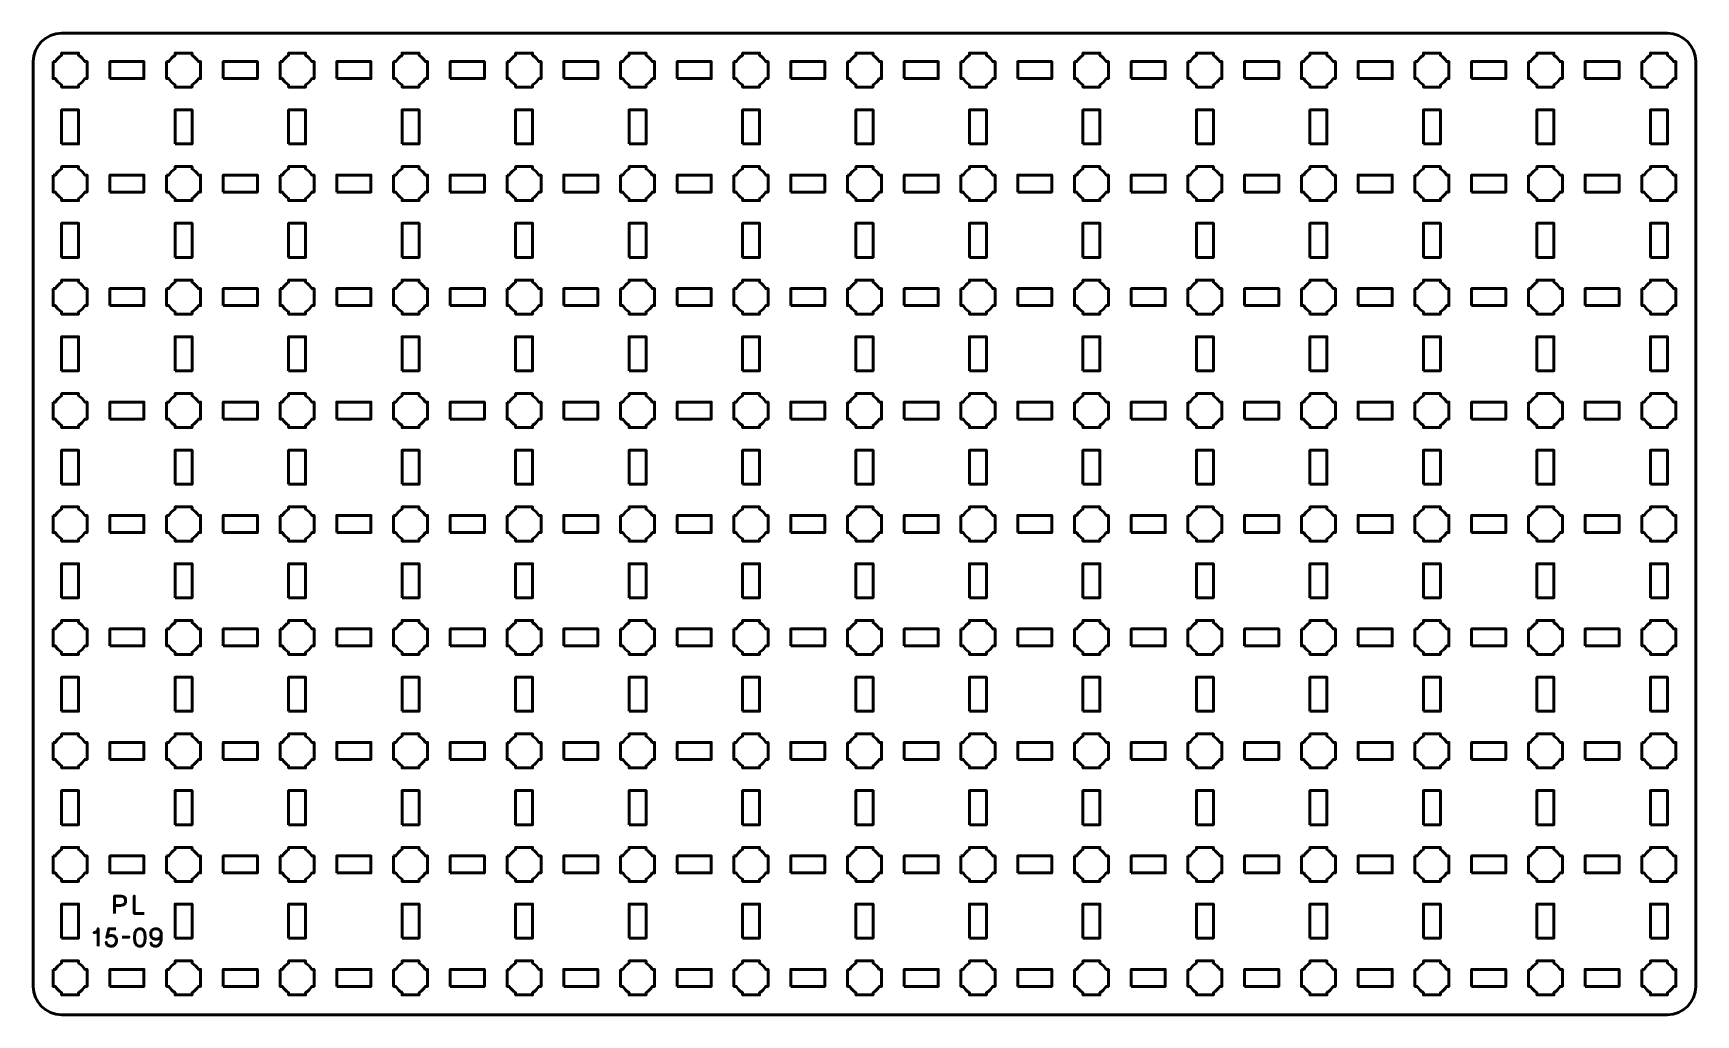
# Model space of a CAD drawing. Header units: centimetres. Extents: x -25.1 to 4.2, y -23.5 to -6.2.
import ezdxf

# ---------------------------------------------------------------- set-up
doc = ezdxf.new("R2010")
doc.units = ezdxf.units.CM
doc.header["$MEASUREMENT"] = 0
doc.layers.add('Layer 1', color=7, linetype='Continuous')

msp = doc.modelspace()

# ---------------------------------------------------------------- linework, layer by layer
at = {"layer": 'Layer 1', "lineweight": 53}
for points in [[(-23.8, -7), (-23.2, -7), (-23.2, -6.7), (-23.8, -6.7), (-23.8, -7)], [(-21.8, -7), (-21.2, -7), (-21.2, -6.7), (-21.8, -6.7), (-21.8, -7)], [(-19.8, -7), (-19.2, -7), (-19.2, -6.7), (-19.8, -6.7), (-19.8, -7)], [(-17.8, -7), (-17.2, -7), (-17.2, -6.7), (-17.8, -6.7), (-17.8, -7)], [(-15.8, -7), (-15.2, -7), (-15.2, -6.7), (-15.8, -6.7), (-15.8, -7)], [(-13.8, -7), (-13.2, -7), (-13.2, -6.7), (-13.8, -6.7), (-13.8, -7)], [(-11.8, -7), (-11.2, -7), (-11.2, -6.7), (-11.8, -6.7), (-11.8, -7)], [(-9.8, -7), (-9.2, -7), (-9.2, -6.7), (-9.8, -6.7), (-9.8, -7)], [(-7.8, -7), (-7.2, -7), (-7.2, -6.7), (-7.8, -6.7), (-7.8, -7)], [(-5.8, -7), (-5.2, -7), (-5.2, -6.7), (-5.8, -6.7), (-5.8, -7)], [(-3.8, -7), (-3.2, -7), (-3.2, -6.7), (-3.8, -6.7), (-3.8, -7)], [(-1.8, -7), (-1.2, -7), (-1.2, -6.7), (-1.8, -6.7), (-1.8, -7)], [(0.2, -7), (0.8, -7), (0.8, -6.7), (0.2, -6.7), (0.2, -7)], [(2.2, -7), (2.8, -7), (2.8, -6.7), (2.2, -6.7), (2.2, -7)], [(-24.65, -8.15), (-24.35, -8.15), (-24.35, -7.55), (-24.65, -7.55), (-24.65, -8.15)], [(-22.65, -8.15), (-22.35, -8.15), (-22.35, -7.55), (-22.65, -7.55), (-22.65, -8.15)], [(-20.65, -8.15), (-20.35, -8.15), (-20.35, -7.55), (-20.65, -7.55), (-20.65, -8.15)], [(-18.65, -8.15), (-18.35, -8.15), (-18.35, -7.55), (-18.65, -7.55), (-18.65, -8.15)], [(-16.65, -8.15), (-16.35, -8.15), (-16.35, -7.55), (-16.65, -7.55), (-16.65, -8.15)], [(-14.65, -8.15), (-14.35, -8.15), (-14.35, -7.55), (-14.65, -7.55), (-14.65, -8.15)], [(-12.65, -8.15), (-12.35, -8.15), (-12.35, -7.55), (-12.65, -7.55), (-12.65, -8.15)], [(-10.65, -8.15), (-10.35, -8.15), (-10.35, -7.55), (-10.65, -7.55), (-10.65, -8.15)], [(-8.65, -8.15), (-8.35, -8.15), (-8.35, -7.55), (-8.65, -7.55), (-8.65, -8.15)], [(-6.65, -8.15), (-6.35, -8.15), (-6.35, -7.55), (-6.65, -7.55), (-6.65, -8.15)], [(-4.65, -8.15), (-4.35, -8.15), (-4.35, -7.55), (-4.65, -7.55), (-4.65, -8.15)], [(-2.65, -8.15), (-2.35, -8.15), (-2.35, -7.55), (-2.65, -7.55), (-2.65, -8.15)], [(-0.65, -8.15), (-0.35, -8.15), (-0.35, -7.55), (-0.65, -7.55), (-0.65, -8.15)], [(1.35, -8.15), (1.65, -8.15), (1.65, -7.55), (1.35, -7.55), (1.35, -8.15)], [(3.35, -8.15), (3.65, -8.15), (3.65, -7.55), (3.35, -7.55), (3.35, -8.15)], [(-23.8, -9), (-23.2, -9), (-23.2, -8.7), (-23.8, -8.7), (-23.8, -9)], [(-21.8, -9), (-21.2, -9), (-21.2, -8.7), (-21.8, -8.7), (-21.8, -9)], [(-19.8, -9), (-19.2, -9), (-19.2, -8.7), (-19.8, -8.7), (-19.8, -9)], [(-17.8, -9), (-17.2, -9), (-17.2, -8.7), (-17.8, -8.7), (-17.8, -9)], [(-15.8, -9), (-15.2, -9), (-15.2, -8.7), (-15.8, -8.7), (-15.8, -9)], [(-13.8, -9), (-13.2, -9), (-13.2, -8.7), (-13.8, -8.7), (-13.8, -9)], [(-11.8, -9), (-11.2, -9), (-11.2, -8.7), (-11.8, -8.7), (-11.8, -9)], [(-9.8, -9), (-9.2, -9), (-9.2, -8.7), (-9.8, -8.7), (-9.8, -9)], [(-7.8, -9), (-7.2, -9), (-7.2, -8.7), (-7.8, -8.7), (-7.8, -9)], [(-5.8, -9), (-5.2, -9), (-5.2, -8.7), (-5.8, -8.7), (-5.8, -9)], [(-3.8, -9), (-3.2, -9), (-3.2, -8.7), (-3.8, -8.7), (-3.8, -9)], [(-1.8, -9), (-1.2, -9), (-1.2, -8.7), (-1.8, -8.7), (-1.8, -9)], [(0.2, -9), (0.8, -9), (0.8, -8.7), (0.2, -8.7), (0.2, -9)], [(2.2, -9), (2.8, -9), (2.8, -8.7), (2.2, -8.7), (2.2, -9)], [(-24.65, -10.15), (-24.35, -10.15), (-24.35, -9.55), (-24.65, -9.55), (-24.65, -10.15)], [(-22.65, -10.15), (-22.35, -10.15), (-22.35, -9.55), (-22.65, -9.55), (-22.65, -10.15)], [(-20.65, -10.15), (-20.35, -10.15), (-20.35, -9.55), (-20.65, -9.55), (-20.65, -10.15)], [(-18.65, -10.15), (-18.35, -10.15), (-18.35, -9.55), (-18.65, -9.55), (-18.65, -10.15)], [(-16.65, -10.15), (-16.35, -10.15), (-16.35, -9.55), (-16.65, -9.55), (-16.65, -10.15)], [(-14.65, -10.15), (-14.35, -10.15), (-14.35, -9.55), (-14.65, -9.55), (-14.65, -10.15)], [(-12.65, -10.15), (-12.35, -10.15), (-12.35, -9.55), (-12.65, -9.55), (-12.65, -10.15)], [(-10.65, -10.15), (-10.35, -10.15), (-10.35, -9.55), (-10.65, -9.55), (-10.65, -10.15)], [(-8.65, -10.15), (-8.35, -10.15), (-8.35, -9.55), (-8.65, -9.55), (-8.65, -10.15)], [(-6.65, -10.15), (-6.35, -10.15), (-6.35, -9.55), (-6.65, -9.55), (-6.65, -10.15)], [(-4.65, -10.15), (-4.35, -10.15), (-4.35, -9.55), (-4.65, -9.55), (-4.65, -10.15)], [(-2.65, -10.15), (-2.35, -10.15), (-2.35, -9.55), (-2.65, -9.55), (-2.65, -10.15)], [(-0.65, -10.15), (-0.35, -10.15), (-0.35, -9.55), (-0.65, -9.55), (-0.65, -10.15)], [(1.35, -10.15), (1.65, -10.15), (1.65, -9.55), (1.35, -9.55), (1.35, -10.15)], [(3.35, -10.15), (3.65, -10.15), (3.65, -9.55), (3.35, -9.55), (3.35, -10.15)], [(-23.8, -11), (-23.2, -11), (-23.2, -10.7), (-23.8, -10.7), (-23.8, -11)], [(-21.8, -11), (-21.2, -11), (-21.2, -10.7), (-21.8, -10.7), (-21.8, -11)], [(-19.8, -11), (-19.2, -11), (-19.2, -10.7), (-19.8, -10.7), (-19.8, -11)], [(-17.8, -11), (-17.2, -11), (-17.2, -10.7), (-17.8, -10.7), (-17.8, -11)], [(-15.8, -11), (-15.2, -11), (-15.2, -10.7), (-15.8, -10.7), (-15.8, -11)], [(-13.8, -11), (-13.2, -11), (-13.2, -10.7), (-13.8, -10.7), (-13.8, -11)], [(-11.8, -11), (-11.2, -11), (-11.2, -10.7), (-11.8, -10.7), (-11.8, -11)], [(-9.8, -11), (-9.2, -11), (-9.2, -10.7), (-9.8, -10.7), (-9.8, -11)], [(-7.8, -11), (-7.2, -11), (-7.2, -10.7), (-7.8, -10.7), (-7.8, -11)], [(-5.8, -11), (-5.2, -11), (-5.2, -10.7), (-5.8, -10.7), (-5.8, -11)], [(-3.8, -11), (-3.2, -11), (-3.2, -10.7), (-3.8, -10.7), (-3.8, -11)], [(-1.8, -11), (-1.2, -11), (-1.2, -10.7), (-1.8, -10.7), (-1.8, -11)], [(0.2, -11), (0.8, -11), (0.8, -10.7), (0.2, -10.7), (0.2, -11)], [(2.2, -11), (2.8, -11), (2.8, -10.7), (2.2, -10.7), (2.2, -11)], [(-24.65, -12.15), (-24.35, -12.15), (-24.35, -11.55), (-24.65, -11.55), (-24.65, -12.15)], [(-22.65, -12.15), (-22.35, -12.15), (-22.35, -11.55), (-22.65, -11.55), (-22.65, -12.15)], [(-20.65, -12.15), (-20.35, -12.15), (-20.35, -11.55), (-20.65, -11.55), (-20.65, -12.15)], [(-18.65, -12.15), (-18.35, -12.15), (-18.35, -11.55), (-18.65, -11.55), (-18.65, -12.15)], [(-16.65, -12.15), (-16.35, -12.15), (-16.35, -11.55), (-16.65, -11.55), (-16.65, -12.15)], [(-14.65, -12.15), (-14.35, -12.15), (-14.35, -11.55), (-14.65, -11.55), (-14.65, -12.15)], [(-12.65, -12.15), (-12.35, -12.15), (-12.35, -11.55), (-12.65, -11.55), (-12.65, -12.15)], [(-10.65, -12.15), (-10.35, -12.15), (-10.35, -11.55), (-10.65, -11.55), (-10.65, -12.15)], [(-8.65, -12.15), (-8.35, -12.15), (-8.35, -11.55), (-8.65, -11.55), (-8.65, -12.15)], [(-6.65, -12.15), (-6.35, -12.15), (-6.35, -11.55), (-6.65, -11.55), (-6.65, -12.15)], [(-4.65, -12.15), (-4.35, -12.15), (-4.35, -11.55), (-4.65, -11.55), (-4.65, -12.15)], [(-2.65, -12.15), (-2.35, -12.15), (-2.35, -11.55), (-2.65, -11.55), (-2.65, -12.15)], [(-0.65, -12.15), (-0.35, -12.15), (-0.35, -11.55), (-0.65, -11.55), (-0.65, -12.15)], [(1.35, -12.15), (1.65, -12.15), (1.65, -11.55), (1.35, -11.55), (1.35, -12.15)], [(3.35, -12.15), (3.65, -12.15), (3.65, -11.55), (3.35, -11.55), (3.35, -12.15)], [(-23.8, -13), (-23.2, -13), (-23.2, -12.7), (-23.8, -12.7), (-23.8, -13)], [(-21.8, -13), (-21.2, -13), (-21.2, -12.7), (-21.8, -12.7), (-21.8, -13)], [(-19.8, -13), (-19.2, -13), (-19.2, -12.7), (-19.8, -12.7), (-19.8, -13)], [(-17.8, -13), (-17.2, -13), (-17.2, -12.7), (-17.8, -12.7), (-17.8, -13)], [(-15.8, -13), (-15.2, -13), (-15.2, -12.7), (-15.8, -12.7), (-15.8, -13)], [(-13.8, -13), (-13.2, -13), (-13.2, -12.7), (-13.8, -12.7), (-13.8, -13)], [(-11.8, -13), (-11.2, -13), (-11.2, -12.7), (-11.8, -12.7), (-11.8, -13)], [(-9.8, -13), (-9.2, -13), (-9.2, -12.7), (-9.8, -12.7), (-9.8, -13)], [(-7.8, -13), (-7.2, -13), (-7.2, -12.7), (-7.8, -12.7), (-7.8, -13)], [(-5.8, -13), (-5.2, -13), (-5.2, -12.7), (-5.8, -12.7), (-5.8, -13)], [(-3.8, -13), (-3.2, -13), (-3.2, -12.7), (-3.8, -12.7), (-3.8, -13)], [(-1.8, -13), (-1.2, -13), (-1.2, -12.7), (-1.8, -12.7), (-1.8, -13)], [(0.2, -13), (0.8, -13), (0.8, -12.7), (0.2, -12.7), (0.2, -13)], [(2.2, -13), (2.8, -13), (2.8, -12.7), (2.2, -12.7), (2.2, -13)], [(-24.65, -14.15), (-24.35, -14.15), (-24.35, -13.55), (-24.65, -13.55), (-24.65, -14.15)], [(-22.65, -14.15), (-22.35, -14.15), (-22.35, -13.55), (-22.65, -13.55), (-22.65, -14.15)], [(-20.65, -14.15), (-20.35, -14.15), (-20.35, -13.55), (-20.65, -13.55), (-20.65, -14.15)], [(-18.65, -14.15), (-18.35, -14.15), (-18.35, -13.55), (-18.65, -13.55), (-18.65, -14.15)], [(-16.65, -14.15), (-16.35, -14.15), (-16.35, -13.55), (-16.65, -13.55), (-16.65, -14.15)], [(-14.65, -14.15), (-14.35, -14.15), (-14.35, -13.55), (-14.65, -13.55), (-14.65, -14.15)], [(-12.65, -14.15), (-12.35, -14.15), (-12.35, -13.55), (-12.65, -13.55), (-12.65, -14.15)], [(-10.65, -14.15), (-10.35, -14.15), (-10.35, -13.55), (-10.65, -13.55), (-10.65, -14.15)], [(-8.65, -14.15), (-8.35, -14.15), (-8.35, -13.55), (-8.65, -13.55), (-8.65, -14.15)], [(-6.65, -14.15), (-6.35, -14.15), (-6.35, -13.55), (-6.65, -13.55), (-6.65, -14.15)], [(-4.65, -14.15), (-4.35, -14.15), (-4.35, -13.55), (-4.65, -13.55), (-4.65, -14.15)], [(-2.65, -14.15), (-2.35, -14.15), (-2.35, -13.55), (-2.65, -13.55), (-2.65, -14.15)], [(-0.65, -14.15), (-0.35, -14.15), (-0.35, -13.55), (-0.65, -13.55), (-0.65, -14.15)], [(1.35, -14.15), (1.65, -14.15), (1.65, -13.55), (1.35, -13.55), (1.35, -14.15)], [(3.35, -14.15), (3.65, -14.15), (3.65, -13.55), (3.35, -13.55), (3.35, -14.15)], [(-23.8, -15), (-23.2, -15), (-23.2, -14.7), (-23.8, -14.7), (-23.8, -15)], [(-21.8, -15), (-21.2, -15), (-21.2, -14.7), (-21.8, -14.7), (-21.8, -15)], [(-19.8, -15), (-19.2, -15), (-19.2, -14.7), (-19.8, -14.7), (-19.8, -15)], [(-17.8, -15), (-17.2, -15), (-17.2, -14.7), (-17.8, -14.7), (-17.8, -15)], [(-15.8, -15), (-15.2, -15), (-15.2, -14.7), (-15.8, -14.7), (-15.8, -15)], [(-13.8, -15), (-13.2, -15), (-13.2, -14.7), (-13.8, -14.7), (-13.8, -15)], [(-11.8, -15), (-11.2, -15), (-11.2, -14.7), (-11.8, -14.7), (-11.8, -15)], [(-9.8, -15), (-9.2, -15), (-9.2, -14.7), (-9.8, -14.7), (-9.8, -15)], [(-7.8, -15), (-7.2, -15), (-7.2, -14.7), (-7.8, -14.7), (-7.8, -15)], [(-5.8, -15), (-5.2, -15), (-5.2, -14.7), (-5.8, -14.7), (-5.8, -15)], [(-3.8, -15), (-3.2, -15), (-3.2, -14.7), (-3.8, -14.7), (-3.8, -15)], [(-1.8, -15), (-1.2, -15), (-1.2, -14.7), (-1.8, -14.7), (-1.8, -15)], [(0.2, -15), (0.8, -15), (0.8, -14.7), (0.2, -14.7), (0.2, -15)], [(2.2, -15), (2.8, -15), (2.8, -14.7), (2.2, -14.7), (2.2, -15)], [(-24.65, -16.15), (-24.35, -16.15), (-24.35, -15.55), (-24.65, -15.55), (-24.65, -16.15)], [(-22.65, -16.15), (-22.35, -16.15), (-22.35, -15.55), (-22.65, -15.55), (-22.65, -16.15)], [(-20.65, -16.15), (-20.35, -16.15), (-20.35, -15.55), (-20.65, -15.55), (-20.65, -16.15)], [(-18.65, -16.15), (-18.35, -16.15), (-18.35, -15.55), (-18.65, -15.55), (-18.65, -16.15)], [(-16.65, -16.15), (-16.35, -16.15), (-16.35, -15.55), (-16.65, -15.55), (-16.65, -16.15)], [(-14.65, -16.15), (-14.35, -16.15), (-14.35, -15.55), (-14.65, -15.55), (-14.65, -16.15)], [(-12.65, -16.15), (-12.35, -16.15), (-12.35, -15.55), (-12.65, -15.55), (-12.65, -16.15)], [(-10.65, -16.15), (-10.35, -16.15), (-10.35, -15.55), (-10.65, -15.55), (-10.65, -16.15)], [(-8.65, -16.15), (-8.35, -16.15), (-8.35, -15.55), (-8.65, -15.55), (-8.65, -16.15)], [(-6.65, -16.15), (-6.35, -16.15), (-6.35, -15.55), (-6.65, -15.55), (-6.65, -16.15)], [(-4.65, -16.15), (-4.35, -16.15), (-4.35, -15.55), (-4.65, -15.55), (-4.65, -16.15)], [(-2.65, -16.15), (-2.35, -16.15), (-2.35, -15.55), (-2.65, -15.55), (-2.65, -16.15)], [(-0.65, -16.15), (-0.35, -16.15), (-0.35, -15.55), (-0.65, -15.55), (-0.65, -16.15)], [(1.35, -16.15), (1.65, -16.15), (1.65, -15.55), (1.35, -15.55), (1.35, -16.15)], [(3.35, -16.15), (3.65, -16.15), (3.65, -15.55), (3.35, -15.55), (3.35, -16.15)], [(-23.8, -17), (-23.2, -17), (-23.2, -16.7), (-23.8, -16.7), (-23.8, -17)], [(-21.8, -17), (-21.2, -17), (-21.2, -16.7), (-21.8, -16.7), (-21.8, -17)], [(-19.8, -17), (-19.2, -17), (-19.2, -16.7), (-19.8, -16.7), (-19.8, -17)], [(-17.8, -17), (-17.2, -17), (-17.2, -16.7), (-17.8, -16.7), (-17.8, -17)], [(-15.8, -17), (-15.2, -17), (-15.2, -16.7), (-15.8, -16.7), (-15.8, -17)], [(-13.8, -17), (-13.2, -17), (-13.2, -16.7), (-13.8, -16.7), (-13.8, -17)], [(-11.8, -17), (-11.2, -17), (-11.2, -16.7), (-11.8, -16.7), (-11.8, -17)], [(-9.8, -17), (-9.2, -17), (-9.2, -16.7), (-9.8, -16.7), (-9.8, -17)], [(-7.8, -17), (-7.2, -17), (-7.2, -16.7), (-7.8, -16.7), (-7.8, -17)], [(-5.8, -17), (-5.2, -17), (-5.2, -16.7), (-5.8, -16.7), (-5.8, -17)], [(-3.8, -17), (-3.2, -17), (-3.2, -16.7), (-3.8, -16.7), (-3.8, -17)], [(-1.8, -17), (-1.2, -17), (-1.2, -16.7), (-1.8, -16.7), (-1.8, -17)], [(0.2, -17), (0.8, -17), (0.8, -16.7), (0.2, -16.7), (0.2, -17)], [(2.2, -17), (2.8, -17), (2.8, -16.7), (2.2, -16.7), (2.2, -17)], [(-24.65, -18.15), (-24.35, -18.15), (-24.35, -17.55), (-24.65, -17.55), (-24.65, -18.15)], [(-22.65, -18.15), (-22.35, -18.15), (-22.35, -17.55), (-22.65, -17.55), (-22.65, -18.15)], [(-20.65, -18.15), (-20.35, -18.15), (-20.35, -17.55), (-20.65, -17.55), (-20.65, -18.15)], [(-18.65, -18.15), (-18.35, -18.15), (-18.35, -17.55), (-18.65, -17.55), (-18.65, -18.15)], [(-16.65, -18.15), (-16.35, -18.15), (-16.35, -17.55), (-16.65, -17.55), (-16.65, -18.15)], [(-14.65, -18.15), (-14.35, -18.15), (-14.35, -17.55), (-14.65, -17.55), (-14.65, -18.15)], [(-12.65, -18.15), (-12.35, -18.15), (-12.35, -17.55), (-12.65, -17.55), (-12.65, -18.15)], [(-10.65, -18.15), (-10.35, -18.15), (-10.35, -17.55), (-10.65, -17.55), (-10.65, -18.15)], [(-8.65, -18.15), (-8.35, -18.15), (-8.35, -17.55), (-8.65, -17.55), (-8.65, -18.15)], [(-6.65, -18.15), (-6.35, -18.15), (-6.35, -17.55), (-6.65, -17.55), (-6.65, -18.15)], [(-4.65, -18.15), (-4.35, -18.15), (-4.35, -17.55), (-4.65, -17.55), (-4.65, -18.15)], [(-2.65, -18.15), (-2.35, -18.15), (-2.35, -17.55), (-2.65, -17.55), (-2.65, -18.15)], [(-0.65, -18.15), (-0.35, -18.15), (-0.35, -17.55), (-0.65, -17.55), (-0.65, -18.15)], [(1.35, -18.15), (1.65, -18.15), (1.65, -17.55), (1.35, -17.55), (1.35, -18.15)], [(3.35, -18.15), (3.65, -18.15), (3.65, -17.55), (3.35, -17.55), (3.35, -18.15)], [(-23.8, -19), (-23.2, -19), (-23.2, -18.7), (-23.8, -18.7), (-23.8, -19)], [(-21.8, -19), (-21.2, -19), (-21.2, -18.7), (-21.8, -18.7), (-21.8, -19)], [(-19.8, -19), (-19.2, -19), (-19.2, -18.7), (-19.8, -18.7), (-19.8, -19)], [(-17.8, -19), (-17.2, -19), (-17.2, -18.7), (-17.8, -18.7), (-17.8, -19)], [(-15.8, -19), (-15.2, -19), (-15.2, -18.7), (-15.8, -18.7), (-15.8, -19)], [(-13.8, -19), (-13.2, -19), (-13.2, -18.7), (-13.8, -18.7), (-13.8, -19)], [(-11.8, -19), (-11.2, -19), (-11.2, -18.7), (-11.8, -18.7), (-11.8, -19)], [(-9.8, -19), (-9.2, -19), (-9.2, -18.7), (-9.8, -18.7), (-9.8, -19)], [(-7.8, -19), (-7.2, -19), (-7.2, -18.7), (-7.8, -18.7), (-7.8, -19)], [(-5.8, -19), (-5.2, -19), (-5.2, -18.7), (-5.8, -18.7), (-5.8, -19)], [(-3.8, -19), (-3.2, -19), (-3.2, -18.7), (-3.8, -18.7), (-3.8, -19)], [(-1.8, -19), (-1.2, -19), (-1.2, -18.7), (-1.8, -18.7), (-1.8, -19)], [(0.2, -19), (0.8, -19), (0.8, -18.7), (0.2, -18.7), (0.2, -19)], [(2.2, -19), (2.8, -19), (2.8, -18.7), (2.2, -18.7), (2.2, -19)], [(-24.65, -20.15), (-24.35, -20.15), (-24.35, -19.55), (-24.65, -19.55), (-24.65, -20.15)], [(-22.65, -20.15), (-22.35, -20.15), (-22.35, -19.55), (-22.65, -19.55), (-22.65, -20.15)], [(-20.65, -20.15), (-20.35, -20.15), (-20.35, -19.55), (-20.65, -19.55), (-20.65, -20.15)], [(-18.65, -20.15), (-18.35, -20.15), (-18.35, -19.55), (-18.65, -19.55), (-18.65, -20.15)], [(-16.65, -20.15), (-16.35, -20.15), (-16.35, -19.55), (-16.65, -19.55), (-16.65, -20.15)], [(-14.65, -20.15), (-14.35, -20.15), (-14.35, -19.55), (-14.65, -19.55), (-14.65, -20.15)], [(-12.65, -20.15), (-12.35, -20.15), (-12.35, -19.55), (-12.65, -19.55), (-12.65, -20.15)], [(-10.65, -20.15), (-10.35, -20.15), (-10.35, -19.55), (-10.65, -19.55), (-10.65, -20.15)], [(-8.65, -20.15), (-8.35, -20.15), (-8.35, -19.55), (-8.65, -19.55), (-8.65, -20.15)], [(-6.65, -20.15), (-6.35, -20.15), (-6.35, -19.55), (-6.65, -19.55), (-6.65, -20.15)], [(-4.65, -20.15), (-4.35, -20.15), (-4.35, -19.55), (-4.65, -19.55), (-4.65, -20.15)], [(-2.65, -20.15), (-2.35, -20.15), (-2.35, -19.55), (-2.65, -19.55), (-2.65, -20.15)], [(-0.65, -20.15), (-0.35, -20.15), (-0.35, -19.55), (-0.65, -19.55), (-0.65, -20.15)], [(1.35, -20.15), (1.65, -20.15), (1.65, -19.55), (1.35, -19.55), (1.35, -20.15)], [(3.35, -20.15), (3.65, -20.15), (3.65, -19.55), (3.35, -19.55), (3.35, -20.15)], [(-23.8, -21), (-23.2, -21), (-23.2, -20.7), (-23.8, -20.7), (-23.8, -21)], [(-21.8, -21), (-21.2, -21), (-21.2, -20.7), (-21.8, -20.7), (-21.8, -21)], [(-19.8, -21), (-19.2, -21), (-19.2, -20.7), (-19.8, -20.7), (-19.8, -21)], [(-17.8, -21), (-17.2, -21), (-17.2, -20.7), (-17.8, -20.7), (-17.8, -21)], [(-15.8, -21), (-15.2, -21), (-15.2, -20.7), (-15.8, -20.7), (-15.8, -21)], [(-13.8, -21), (-13.2, -21), (-13.2, -20.7), (-13.8, -20.7), (-13.8, -21)], [(-11.8, -21), (-11.2, -21), (-11.2, -20.7), (-11.8, -20.7), (-11.8, -21)], [(-9.8, -21), (-9.2, -21), (-9.2, -20.7), (-9.8, -20.7), (-9.8, -21)], [(-7.8, -21), (-7.2, -21), (-7.2, -20.7), (-7.8, -20.7), (-7.8, -21)], [(-5.8, -21), (-5.2, -21), (-5.2, -20.7), (-5.8, -20.7), (-5.8, -21)], [(-3.8, -21), (-3.2, -21), (-3.2, -20.7), (-3.8, -20.7), (-3.8, -21)], [(-1.8, -21), (-1.2, -21), (-1.2, -20.7), (-1.8, -20.7), (-1.8, -21)], [(0.2, -21), (0.8, -21), (0.8, -20.7), (0.2, -20.7), (0.2, -21)], [(2.2, -21), (2.8, -21), (2.8, -20.7), (2.2, -20.7), (2.2, -21)], [(-24.65, -22.15), (-24.35, -22.15), (-24.35, -21.55), (-24.65, -21.55), (-24.65, -22.15)], [(-22.65, -22.15), (-22.35, -22.15), (-22.35, -21.55), (-22.65, -21.55), (-22.65, -22.15)], [(-20.65, -22.15), (-20.35, -22.15), (-20.35, -21.55), (-20.65, -21.55), (-20.65, -22.15)], [(-18.65, -22.15), (-18.35, -22.15), (-18.35, -21.55), (-18.65, -21.55), (-18.65, -22.15)], [(-16.65, -22.15), (-16.35, -22.15), (-16.35, -21.55), (-16.65, -21.55), (-16.65, -22.15)], [(-14.65, -22.15), (-14.35, -22.15), (-14.35, -21.55), (-14.65, -21.55), (-14.65, -22.15)], [(-12.65, -22.15), (-12.35, -22.15), (-12.35, -21.55), (-12.65, -21.55), (-12.65, -22.15)], [(-10.65, -22.15), (-10.35, -22.15), (-10.35, -21.55), (-10.65, -21.55), (-10.65, -22.15)], [(-8.65, -22.15), (-8.35, -22.15), (-8.35, -21.55), (-8.65, -21.55), (-8.65, -22.15)], [(-6.65, -22.15), (-6.35, -22.15), (-6.35, -21.55), (-6.65, -21.55), (-6.65, -22.15)], [(-4.65, -22.15), (-4.35, -22.15), (-4.35, -21.55), (-4.65, -21.55), (-4.65, -22.15)], [(-2.65, -22.15), (-2.35, -22.15), (-2.35, -21.55), (-2.65, -21.55), (-2.65, -22.15)], [(-0.65, -22.15), (-0.35, -22.15), (-0.35, -21.55), (-0.65, -21.55), (-0.65, -22.15)], [(1.35, -22.15), (1.65, -22.15), (1.65, -21.55), (1.35, -21.55), (1.35, -22.15)], [(3.35, -22.15), (3.65, -22.15), (3.65, -21.55), (3.35, -21.55), (3.35, -22.15)], [(-23.8, -23), (-23.2, -23), (-23.2, -22.7), (-23.8, -22.7), (-23.8, -23)], [(-21.8, -23), (-21.2, -23), (-21.2, -22.7), (-21.8, -22.7), (-21.8, -23)], [(-19.8, -23), (-19.2, -23), (-19.2, -22.7), (-19.8, -22.7), (-19.8, -23)], [(-17.8, -23), (-17.2, -23), (-17.2, -22.7), (-17.8, -22.7), (-17.8, -23)], [(-15.8, -23), (-15.2, -23), (-15.2, -22.7), (-15.8, -22.7), (-15.8, -23)], [(-13.8, -23), (-13.2, -23), (-13.2, -22.7), (-13.8, -22.7), (-13.8, -23)], [(-11.8, -23), (-11.2, -23), (-11.2, -22.7), (-11.8, -22.7), (-11.8, -23)], [(-9.8, -23), (-9.2, -23), (-9.2, -22.7), (-9.8, -22.7), (-9.8, -23)], [(-7.8, -23), (-7.2, -23), (-7.2, -22.7), (-7.8, -22.7), (-7.8, -23)], [(-5.8, -23), (-5.2, -23), (-5.2, -22.7), (-5.8, -22.7), (-5.8, -23)], [(-3.8, -23), (-3.2, -23), (-3.2, -22.7), (-3.8, -22.7), (-3.8, -23)], [(-1.8, -23), (-1.2, -23), (-1.2, -22.7), (-1.8, -22.7), (-1.8, -23)], [(0.2, -23), (0.8, -23), (0.8, -22.7), (0.2, -22.7), (0.2, -23)], [(2.2, -23), (2.8, -23), (2.8, -22.7), (2.2, -22.7), (2.2, -23)]]:
    msp.add_lwpolyline(points, close=True, dxfattribs=at)
for points, knots in [([(-25.15, -23), (-25.15, -23), (-25.15, -6.7), (-25.15, -6.7), (-25.15, -6.7), (-25.15, -6.42391), (-24.92609, -6.2), (-24.65, -6.2), (-24.65, -6.2), (-24.65, -6.2), (3.65, -6.2), (3.65, -6.2), (3.65, -6.2), (3.92609, -6.2), (4.15, -6.42391), (4.15, -6.7), (4.15, -6.7), (4.15, -6.7), (4.15, -23), (4.15, -23), (4.15, -23), (4.15, -23.27609), (3.92609, -23.5), (3.65, -23.5), (3.65, -23.5), (3.65, -23.5), (-24.65, -23.5), (-24.65, -23.5), (-24.65, -23.5), (-24.92609, -23.5), (-25.15, -23.27609), (-25.15, -23)], [0, 0, 0, 0, 0.125, 0.125, 0.125, 0.125, 0.25, 0.25, 0.25, 0.25, 0.375, 0.375, 0.375, 0.375, 0.5, 0.5, 0.5, 0.5, 0.625, 0.625, 0.625, 0.625, 0.75, 0.75, 0.75, 0.75, 0.875, 0.875, 0.875, 0.875, 1, 1, 1, 1]), ([(-24.8, -6.7), (-24.8, -6.7), (-24.75985, -6.7), (-24.75985, -6.7), (-24.75985, -6.7), (-24.7335, -6.65447), (-24.69553, -6.6165), (-24.65, -6.59015), (-24.65, -6.59015), (-24.65, -6.59015), (-24.65, -6.55), (-24.65, -6.55), (-24.65, -6.55), (-24.65, -6.55), (-24.5, -6.55), (-24.5, -6.55), (-24.5, -6.55), (-24.5, -6.55), (-24.35, -6.55), (-24.35, -6.55), (-24.35, -6.55), (-24.35, -6.55), (-24.35, -6.59015), (-24.35, -6.59015), (-24.35, -6.59015), (-24.30447, -6.6165), (-24.2665, -6.65447), (-24.24015, -6.7), (-24.24015, -6.7), (-24.24015, -6.7), (-24.2, -6.7), (-24.2, -6.7), (-24.2, -6.7), (-24.2, -6.7), (-24.2, -6.85), (-24.2, -6.85), (-24.2, -6.85), (-24.2, -6.85), (-24.2, -7), (-24.2, -7), (-24.2, -7), (-24.2, -7), (-24.24015, -7), (-24.24015, -7), (-24.24015, -7), (-24.2665, -7.04553), (-24.30447, -7.0835), (-24.35, -7.10985), (-24.35, -7.10985), (-24.35, -7.10985), (-24.35, -7.15), (-24.35, -7.15), (-24.35, -7.15), (-24.35, -7.15), (-24.5, -7.15), (-24.5, -7.15), (-24.5, -7.15), (-24.5, -7.15), (-24.65, -7.15), (-24.65, -7.15), (-24.65, -7.15), (-24.65, -7.15), (-24.65, -7.10985), (-24.65, -7.10985), (-24.65, -7.10985), (-24.69553, -7.0835), (-24.7335, -7.04553), (-24.75985, -7), (-24.75985, -7), (-24.75985, -7), (-24.8, -7), (-24.8, -7), (-24.8, -7), (-24.8, -7), (-24.8, -6.85), (-24.8, -6.85), (-24.8, -6.85), (-24.8, -6.85), (-24.8, -6.7), (-24.8, -6.7)], [0, 0, 0, 0, 0.05, 0.05, 0.05, 0.05, 0.1, 0.1, 0.1, 0.1, 0.15, 0.15, 0.15, 0.15, 0.2, 0.2, 0.2, 0.2, 0.25, 0.25, 0.25, 0.25, 0.3, 0.3, 0.3, 0.3, 0.35, 0.35, 0.35, 0.35, 0.4, 0.4, 0.4, 0.4, 0.45, 0.45, 0.45, 0.45, 0.5, 0.5, 0.5, 0.5, 0.55, 0.55, 0.55, 0.55, 0.6, 0.6, 0.6, 0.6, 0.65, 0.65, 0.65, 0.65, 0.7, 0.7, 0.7, 0.7, 0.75, 0.75, 0.75, 0.75, 0.8, 0.8, 0.8, 0.8, 0.85, 0.85, 0.85, 0.85, 0.9, 0.9, 0.9, 0.9, 0.95, 0.95, 0.95, 0.95, 1, 1, 1, 1]), ([(-22.8, -6.7), (-22.8, -6.7), (-22.75985, -6.7), (-22.75985, -6.7), (-22.75985, -6.7), (-22.7335, -6.65447), (-22.69553, -6.6165), (-22.65, -6.59015), (-22.65, -6.59015), (-22.65, -6.59015), (-22.65, -6.55), (-22.65, -6.55), (-22.65, -6.55), (-22.65, -6.55), (-22.5, -6.55), (-22.5, -6.55), (-22.5, -6.55), (-22.5, -6.55), (-22.35, -6.55), (-22.35, -6.55), (-22.35, -6.55), (-22.35, -6.55), (-22.35, -6.59015), (-22.35, -6.59015), (-22.35, -6.59015), (-22.30447, -6.6165), (-22.2665, -6.65447), (-22.24015, -6.7), (-22.24015, -6.7), (-22.24015, -6.7), (-22.2, -6.7), (-22.2, -6.7), (-22.2, -6.7), (-22.2, -6.7), (-22.2, -6.85), (-22.2, -6.85), (-22.2, -6.85), (-22.2, -6.85), (-22.2, -7), (-22.2, -7), (-22.2, -7), (-22.2, -7), (-22.24015, -7), (-22.24015, -7), (-22.24015, -7), (-22.2665, -7.04553), (-22.30447, -7.0835), (-22.35, -7.10985), (-22.35, -7.10985), (-22.35, -7.10985), (-22.35, -7.15), (-22.35, -7.15), (-22.35, -7.15), (-22.35, -7.15), (-22.5, -7.15), (-22.5, -7.15), (-22.5, -7.15), (-22.5, -7.15), (-22.65, -7.15), (-22.65, -7.15), (-22.65, -7.15), (-22.65, -7.15), (-22.65, -7.10985), (-22.65, -7.10985), (-22.65, -7.10985), (-22.69553, -7.0835), (-22.7335, -7.04553), (-22.75985, -7), (-22.75985, -7), (-22.75985, -7), (-22.8, -7), (-22.8, -7), (-22.8, -7), (-22.8, -7), (-22.8, -6.85), (-22.8, -6.85), (-22.8, -6.85), (-22.8, -6.85), (-22.8, -6.7), (-22.8, -6.7)], [0, 0, 0, 0, 0.05, 0.05, 0.05, 0.05, 0.1, 0.1, 0.1, 0.1, 0.15, 0.15, 0.15, 0.15, 0.2, 0.2, 0.2, 0.2, 0.25, 0.25, 0.25, 0.25, 0.3, 0.3, 0.3, 0.3, 0.35, 0.35, 0.35, 0.35, 0.4, 0.4, 0.4, 0.4, 0.45, 0.45, 0.45, 0.45, 0.5, 0.5, 0.5, 0.5, 0.55, 0.55, 0.55, 0.55, 0.6, 0.6, 0.6, 0.6, 0.65, 0.65, 0.65, 0.65, 0.7, 0.7, 0.7, 0.7, 0.75, 0.75, 0.75, 0.75, 0.8, 0.8, 0.8, 0.8, 0.85, 0.85, 0.85, 0.85, 0.9, 0.9, 0.9, 0.9, 0.95, 0.95, 0.95, 0.95, 1, 1, 1, 1]), ([(-20.8, -6.7), (-20.8, -6.7), (-20.75985, -6.7), (-20.75985, -6.7), (-20.75985, -6.7), (-20.7335, -6.65447), (-20.69553, -6.6165), (-20.65, -6.59015), (-20.65, -6.59015), (-20.65, -6.59015), (-20.65, -6.55), (-20.65, -6.55), (-20.65, -6.55), (-20.65, -6.55), (-20.5, -6.55), (-20.5, -6.55), (-20.5, -6.55), (-20.5, -6.55), (-20.35, -6.55), (-20.35, -6.55), (-20.35, -6.55), (-20.35, -6.55), (-20.35, -6.59015), (-20.35, -6.59015), (-20.35, -6.59015), (-20.30447, -6.6165), (-20.2665, -6.65447), (-20.24015, -6.7), (-20.24015, -6.7), (-20.24015, -6.7), (-20.2, -6.7), (-20.2, -6.7), (-20.2, -6.7), (-20.2, -6.7), (-20.2, -6.85), (-20.2, -6.85), (-20.2, -6.85), (-20.2, -6.85), (-20.2, -7), (-20.2, -7), (-20.2, -7), (-20.2, -7), (-20.24015, -7), (-20.24015, -7), (-20.24015, -7), (-20.2665, -7.04553), (-20.30447, -7.0835), (-20.35, -7.10985), (-20.35, -7.10985), (-20.35, -7.10985), (-20.35, -7.15), (-20.35, -7.15), (-20.35, -7.15), (-20.35, -7.15), (-20.5, -7.15), (-20.5, -7.15), (-20.5, -7.15), (-20.5, -7.15), (-20.65, -7.15), (-20.65, -7.15), (-20.65, -7.15), (-20.65, -7.15), (-20.65, -7.10985), (-20.65, -7.10985), (-20.65, -7.10985), (-20.69553, -7.0835), (-20.7335, -7.04553), (-20.75985, -7), (-20.75985, -7), (-20.75985, -7), (-20.8, -7), (-20.8, -7), (-20.8, -7), (-20.8, -7), (-20.8, -6.85), (-20.8, -6.85), (-20.8, -6.85), (-20.8, -6.85), (-20.8, -6.7), (-20.8, -6.7)], [0, 0, 0, 0, 0.05, 0.05, 0.05, 0.05, 0.1, 0.1, 0.1, 0.1, 0.15, 0.15, 0.15, 0.15, 0.2, 0.2, 0.2, 0.2, 0.25, 0.25, 0.25, 0.25, 0.3, 0.3, 0.3, 0.3, 0.35, 0.35, 0.35, 0.35, 0.4, 0.4, 0.4, 0.4, 0.45, 0.45, 0.45, 0.45, 0.5, 0.5, 0.5, 0.5, 0.55, 0.55, 0.55, 0.55, 0.6, 0.6, 0.6, 0.6, 0.65, 0.65, 0.65, 0.65, 0.7, 0.7, 0.7, 0.7, 0.75, 0.75, 0.75, 0.75, 0.8, 0.8, 0.8, 0.8, 0.85, 0.85, 0.85, 0.85, 0.9, 0.9, 0.9, 0.9, 0.95, 0.95, 0.95, 0.95, 1, 1, 1, 1]), ([(-18.8, -6.7), (-18.8, -6.7), (-18.75985, -6.7), (-18.75985, -6.7), (-18.75985, -6.7), (-18.7335, -6.65447), (-18.69553, -6.6165), (-18.65, -6.59015), (-18.65, -6.59015), (-18.65, -6.59015), (-18.65, -6.55), (-18.65, -6.55), (-18.65, -6.55), (-18.65, -6.55), (-18.5, -6.55), (-18.5, -6.55), (-18.5, -6.55), (-18.5, -6.55), (-18.35, -6.55), (-18.35, -6.55), (-18.35, -6.55), (-18.35, -6.55), (-18.35, -6.59015), (-18.35, -6.59015), (-18.35, -6.59015), (-18.30447, -6.6165), (-18.2665, -6.65447), (-18.24015, -6.7), (-18.24015, -6.7), (-18.24015, -6.7), (-18.2, -6.7), (-18.2, -6.7), (-18.2, -6.7), (-18.2, -6.7), (-18.2, -6.85), (-18.2, -6.85), (-18.2, -6.85), (-18.2, -6.85), (-18.2, -7), (-18.2, -7), (-18.2, -7), (-18.2, -7), (-18.24015, -7), (-18.24015, -7), (-18.24015, -7), (-18.2665, -7.04553), (-18.30447, -7.0835), (-18.35, -7.10985), (-18.35, -7.10985), (-18.35, -7.10985), (-18.35, -7.15), (-18.35, -7.15), (-18.35, -7.15), (-18.35, -7.15), (-18.5, -7.15), (-18.5, -7.15), (-18.5, -7.15), (-18.5, -7.15), (-18.65, -7.15), (-18.65, -7.15), (-18.65, -7.15), (-18.65, -7.15), (-18.65, -7.10985), (-18.65, -7.10985), (-18.65, -7.10985), (-18.69553, -7.0835), (-18.7335, -7.04553), (-18.75985, -7), (-18.75985, -7), (-18.75985, -7), (-18.8, -7), (-18.8, -7), (-18.8, -7), (-18.8, -7), (-18.8, -6.85), (-18.8, -6.85), (-18.8, -6.85), (-18.8, -6.85), (-18.8, -6.7), (-18.8, -6.7)], [0, 0, 0, 0, 0.05, 0.05, 0.05, 0.05, 0.1, 0.1, 0.1, 0.1, 0.15, 0.15, 0.15, 0.15, 0.2, 0.2, 0.2, 0.2, 0.25, 0.25, 0.25, 0.25, 0.3, 0.3, 0.3, 0.3, 0.35, 0.35, 0.35, 0.35, 0.4, 0.4, 0.4, 0.4, 0.45, 0.45, 0.45, 0.45, 0.5, 0.5, 0.5, 0.5, 0.55, 0.55, 0.55, 0.55, 0.6, 0.6, 0.6, 0.6, 0.65, 0.65, 0.65, 0.65, 0.7, 0.7, 0.7, 0.7, 0.75, 0.75, 0.75, 0.75, 0.8, 0.8, 0.8, 0.8, 0.85, 0.85, 0.85, 0.85, 0.9, 0.9, 0.9, 0.9, 0.95, 0.95, 0.95, 0.95, 1, 1, 1, 1]), ([(-16.8, -6.7), (-16.8, -6.7), (-16.75985, -6.7), (-16.75985, -6.7), (-16.75985, -6.7), (-16.7335, -6.65447), (-16.69553, -6.6165), (-16.65, -6.59015), (-16.65, -6.59015), (-16.65, -6.59015), (-16.65, -6.55), (-16.65, -6.55), (-16.65, -6.55), (-16.65, -6.55), (-16.5, -6.55), (-16.5, -6.55), (-16.5, -6.55), (-16.5, -6.55), (-16.35, -6.55), (-16.35, -6.55), (-16.35, -6.55), (-16.35, -6.55), (-16.35, -6.59015), (-16.35, -6.59015), (-16.35, -6.59015), (-16.30447, -6.6165), (-16.2665, -6.65447), (-16.24015, -6.7), (-16.24015, -6.7), (-16.24015, -6.7), (-16.2, -6.7), (-16.2, -6.7), (-16.2, -6.7), (-16.2, -6.7), (-16.2, -6.85), (-16.2, -6.85), (-16.2, -6.85), (-16.2, -6.85), (-16.2, -7), (-16.2, -7), (-16.2, -7), (-16.2, -7), (-16.24015, -7), (-16.24015, -7), (-16.24015, -7), (-16.2665, -7.04553), (-16.30447, -7.0835), (-16.35, -7.10985), (-16.35, -7.10985), (-16.35, -7.10985), (-16.35, -7.15), (-16.35, -7.15), (-16.35, -7.15), (-16.35, -7.15), (-16.5, -7.15), (-16.5, -7.15), (-16.5, -7.15), (-16.5, -7.15), (-16.65, -7.15), (-16.65, -7.15), (-16.65, -7.15), (-16.65, -7.15), (-16.65, -7.10985), (-16.65, -7.10985), (-16.65, -7.10985), (-16.69553, -7.0835), (-16.7335, -7.04553), (-16.75985, -7), (-16.75985, -7), (-16.75985, -7), (-16.8, -7), (-16.8, -7), (-16.8, -7), (-16.8, -7), (-16.8, -6.85), (-16.8, -6.85), (-16.8, -6.85), (-16.8, -6.85), (-16.8, -6.7), (-16.8, -6.7)], [0, 0, 0, 0, 0.05, 0.05, 0.05, 0.05, 0.1, 0.1, 0.1, 0.1, 0.15, 0.15, 0.15, 0.15, 0.2, 0.2, 0.2, 0.2, 0.25, 0.25, 0.25, 0.25, 0.3, 0.3, 0.3, 0.3, 0.35, 0.35, 0.35, 0.35, 0.4, 0.4, 0.4, 0.4, 0.45, 0.45, 0.45, 0.45, 0.5, 0.5, 0.5, 0.5, 0.55, 0.55, 0.55, 0.55, 0.6, 0.6, 0.6, 0.6, 0.65, 0.65, 0.65, 0.65, 0.7, 0.7, 0.7, 0.7, 0.75, 0.75, 0.75, 0.75, 0.8, 0.8, 0.8, 0.8, 0.85, 0.85, 0.85, 0.85, 0.9, 0.9, 0.9, 0.9, 0.95, 0.95, 0.95, 0.95, 1, 1, 1, 1]), ([(-14.8, -6.7), (-14.8, -6.7), (-14.75985, -6.7), (-14.75985, -6.7), (-14.75985, -6.7), (-14.7335, -6.65447), (-14.69553, -6.6165), (-14.65, -6.59015), (-14.65, -6.59015), (-14.65, -6.59015), (-14.65, -6.55), (-14.65, -6.55), (-14.65, -6.55), (-14.65, -6.55), (-14.5, -6.55), (-14.5, -6.55), (-14.5, -6.55), (-14.5, -6.55), (-14.35, -6.55), (-14.35, -6.55), (-14.35, -6.55), (-14.35, -6.55), (-14.35, -6.59015), (-14.35, -6.59015), (-14.35, -6.59015), (-14.30447, -6.6165), (-14.2665, -6.65447), (-14.24015, -6.7), (-14.24015, -6.7), (-14.24015, -6.7), (-14.2, -6.7), (-14.2, -6.7), (-14.2, -6.7), (-14.2, -6.7), (-14.2, -6.85), (-14.2, -6.85), (-14.2, -6.85), (-14.2, -6.85), (-14.2, -7), (-14.2, -7), (-14.2, -7), (-14.2, -7), (-14.24015, -7), (-14.24015, -7), (-14.24015, -7), (-14.2665, -7.04553), (-14.30447, -7.0835), (-14.35, -7.10985), (-14.35, -7.10985), (-14.35, -7.10985), (-14.35, -7.15), (-14.35, -7.15), (-14.35, -7.15), (-14.35, -7.15), (-14.5, -7.15), (-14.5, -7.15), (-14.5, -7.15), (-14.5, -7.15), (-14.65, -7.15), (-14.65, -7.15), (-14.65, -7.15), (-14.65, -7.15), (-14.65, -7.10985), (-14.65, -7.10985), (-14.65, -7.10985), (-14.69553, -7.0835), (-14.7335, -7.04553), (-14.75985, -7), (-14.75985, -7), (-14.75985, -7), (-14.8, -7), (-14.8, -7), (-14.8, -7), (-14.8, -7), (-14.8, -6.85), (-14.8, -6.85), (-14.8, -6.85), (-14.8, -6.85), (-14.8, -6.7), (-14.8, -6.7)], [0, 0, 0, 0, 0.05, 0.05, 0.05, 0.05, 0.1, 0.1, 0.1, 0.1, 0.15, 0.15, 0.15, 0.15, 0.2, 0.2, 0.2, 0.2, 0.25, 0.25, 0.25, 0.25, 0.3, 0.3, 0.3, 0.3, 0.35, 0.35, 0.35, 0.35, 0.4, 0.4, 0.4, 0.4, 0.45, 0.45, 0.45, 0.45, 0.5, 0.5, 0.5, 0.5, 0.55, 0.55, 0.55, 0.55, 0.6, 0.6, 0.6, 0.6, 0.65, 0.65, 0.65, 0.65, 0.7, 0.7, 0.7, 0.7, 0.75, 0.75, 0.75, 0.75, 0.8, 0.8, 0.8, 0.8, 0.85, 0.85, 0.85, 0.85, 0.9, 0.9, 0.9, 0.9, 0.95, 0.95, 0.95, 0.95, 1, 1, 1, 1]), ([(-12.8, -6.7), (-12.8, -6.7), (-12.75985, -6.7), (-12.75985, -6.7), (-12.75985, -6.7), (-12.7335, -6.65447), (-12.69553, -6.6165), (-12.65, -6.59015), (-12.65, -6.59015), (-12.65, -6.59015), (-12.65, -6.55), (-12.65, -6.55), (-12.65, -6.55), (-12.65, -6.55), (-12.5, -6.55), (-12.5, -6.55), (-12.5, -6.55), (-12.5, -6.55), (-12.35, -6.55), (-12.35, -6.55), (-12.35, -6.55), (-12.35, -6.55), (-12.35, -6.59015), (-12.35, -6.59015), (-12.35, -6.59015), (-12.30447, -6.6165), (-12.2665, -6.65447), (-12.24015, -6.7), (-12.24015, -6.7), (-12.24015, -6.7), (-12.2, -6.7), (-12.2, -6.7), (-12.2, -6.7), (-12.2, -6.7), (-12.2, -6.85), (-12.2, -6.85), (-12.2, -6.85), (-12.2, -6.85), (-12.2, -7), (-12.2, -7), (-12.2, -7), (-12.2, -7), (-12.24015, -7), (-12.24015, -7), (-12.24015, -7), (-12.2665, -7.04553), (-12.30447, -7.0835), (-12.35, -7.10985), (-12.35, -7.10985), (-12.35, -7.10985), (-12.35, -7.15), (-12.35, -7.15), (-12.35, -7.15), (-12.35, -7.15), (-12.5, -7.15), (-12.5, -7.15), (-12.5, -7.15), (-12.5, -7.15), (-12.65, -7.15), (-12.65, -7.15), (-12.65, -7.15), (-12.65, -7.15), (-12.65, -7.10985), (-12.65, -7.10985), (-12.65, -7.10985), (-12.69553, -7.0835), (-12.7335, -7.04553), (-12.75985, -7), (-12.75985, -7), (-12.75985, -7), (-12.8, -7), (-12.8, -7), (-12.8, -7), (-12.8, -7), (-12.8, -6.85), (-12.8, -6.85), (-12.8, -6.85), (-12.8, -6.85), (-12.8, -6.7), (-12.8, -6.7)], [0, 0, 0, 0, 0.05, 0.05, 0.05, 0.05, 0.1, 0.1, 0.1, 0.1, 0.15, 0.15, 0.15, 0.15, 0.2, 0.2, 0.2, 0.2, 0.25, 0.25, 0.25, 0.25, 0.3, 0.3, 0.3, 0.3, 0.35, 0.35, 0.35, 0.35, 0.4, 0.4, 0.4, 0.4, 0.45, 0.45, 0.45, 0.45, 0.5, 0.5, 0.5, 0.5, 0.55, 0.55, 0.55, 0.55, 0.6, 0.6, 0.6, 0.6, 0.65, 0.65, 0.65, 0.65, 0.7, 0.7, 0.7, 0.7, 0.75, 0.75, 0.75, 0.75, 0.8, 0.8, 0.8, 0.8, 0.85, 0.85, 0.85, 0.85, 0.9, 0.9, 0.9, 0.9, 0.95, 0.95, 0.95, 0.95, 1, 1, 1, 1]), ([(-10.8, -6.7), (-10.8, -6.7), (-10.75985, -6.7), (-10.75985, -6.7), (-10.75985, -6.7), (-10.7335, -6.65447), (-10.69553, -6.6165), (-10.65, -6.59015), (-10.65, -6.59015), (-10.65, -6.59015), (-10.65, -6.55), (-10.65, -6.55), (-10.65, -6.55), (-10.65, -6.55), (-10.5, -6.55), (-10.5, -6.55), (-10.5, -6.55), (-10.5, -6.55), (-10.35, -6.55), (-10.35, -6.55), (-10.35, -6.55), (-10.35, -6.55), (-10.35, -6.59015), (-10.35, -6.59015), (-10.35, -6.59015), (-10.30447, -6.6165), (-10.2665, -6.65447), (-10.24015, -6.7), (-10.24015, -6.7), (-10.24015, -6.7), (-10.2, -6.7), (-10.2, -6.7), (-10.2, -6.7), (-10.2, -6.7), (-10.2, -6.85), (-10.2, -6.85), (-10.2, -6.85), (-10.2, -6.85), (-10.2, -7), (-10.2, -7), (-10.2, -7), (-10.2, -7), (-10.24015, -7), (-10.24015, -7), (-10.24015, -7), (-10.2665, -7.04553), (-10.30447, -7.0835), (-10.35, -7.10985), (-10.35, -7.10985), (-10.35, -7.10985), (-10.35, -7.15), (-10.35, -7.15), (-10.35, -7.15), (-10.35, -7.15), (-10.5, -7.15), (-10.5, -7.15), (-10.5, -7.15), (-10.5, -7.15), (-10.65, -7.15), (-10.65, -7.15), (-10.65, -7.15), (-10.65, -7.15), (-10.65, -7.10985), (-10.65, -7.10985), (-10.65, -7.10985), (-10.69553, -7.0835), (-10.7335, -7.04553), (-10.75985, -7), (-10.75985, -7), (-10.75985, -7), (-10.8, -7), (-10.8, -7), (-10.8, -7), (-10.8, -7), (-10.8, -6.85), (-10.8, -6.85), (-10.8, -6.85), (-10.8, -6.85), (-10.8, -6.7), (-10.8, -6.7)], [0, 0, 0, 0, 0.05, 0.05, 0.05, 0.05, 0.1, 0.1, 0.1, 0.1, 0.15, 0.15, 0.15, 0.15, 0.2, 0.2, 0.2, 0.2, 0.25, 0.25, 0.25, 0.25, 0.3, 0.3, 0.3, 0.3, 0.35, 0.35, 0.35, 0.35, 0.4, 0.4, 0.4, 0.4, 0.45, 0.45, 0.45, 0.45, 0.5, 0.5, 0.5, 0.5, 0.55, 0.55, 0.55, 0.55, 0.6, 0.6, 0.6, 0.6, 0.65, 0.65, 0.65, 0.65, 0.7, 0.7, 0.7, 0.7, 0.75, 0.75, 0.75, 0.75, 0.8, 0.8, 0.8, 0.8, 0.85, 0.85, 0.85, 0.85, 0.9, 0.9, 0.9, 0.9, 0.95, 0.95, 0.95, 0.95, 1, 1, 1, 1]), ([(-8.8, -6.7), (-8.8, -6.7), (-8.75985, -6.7), (-8.75985, -6.7), (-8.75985, -6.7), (-8.7335, -6.65447), (-8.69553, -6.6165), (-8.65, -6.59015), (-8.65, -6.59015), (-8.65, -6.59015), (-8.65, -6.55), (-8.65, -6.55), (-8.65, -6.55), (-8.65, -6.55), (-8.5, -6.55), (-8.5, -6.55), (-8.5, -6.55), (-8.5, -6.55), (-8.35, -6.55), (-8.35, -6.55), (-8.35, -6.55), (-8.35, -6.55), (-8.35, -6.59015), (-8.35, -6.59015), (-8.35, -6.59015), (-8.30447, -6.6165), (-8.2665, -6.65447), (-8.24015, -6.7), (-8.24015, -6.7), (-8.24015, -6.7), (-8.2, -6.7), (-8.2, -6.7), (-8.2, -6.7), (-8.2, -6.7), (-8.2, -6.85), (-8.2, -6.85), (-8.2, -6.85), (-8.2, -6.85), (-8.2, -7), (-8.2, -7), (-8.2, -7), (-8.2, -7), (-8.24015, -7), (-8.24015, -7), (-8.24015, -7), (-8.2665, -7.04553), (-8.30447, -7.0835), (-8.35, -7.10985), (-8.35, -7.10985), (-8.35, -7.10985), (-8.35, -7.15), (-8.35, -7.15), (-8.35, -7.15), (-8.35, -7.15), (-8.5, -7.15), (-8.5, -7.15), (-8.5, -7.15), (-8.5, -7.15), (-8.65, -7.15), (-8.65, -7.15), (-8.65, -7.15), (-8.65, -7.15), (-8.65, -7.10985), (-8.65, -7.10985), (-8.65, -7.10985), (-8.69553, -7.0835), (-8.7335, -7.04553), (-8.75985, -7), (-8.75985, -7), (-8.75985, -7), (-8.8, -7), (-8.8, -7), (-8.8, -7), (-8.8, -7), (-8.8, -6.85), (-8.8, -6.85), (-8.8, -6.85), (-8.8, -6.85), (-8.8, -6.7), (-8.8, -6.7)], [0, 0, 0, 0, 0.05, 0.05, 0.05, 0.05, 0.1, 0.1, 0.1, 0.1, 0.15, 0.15, 0.15, 0.15, 0.2, 0.2, 0.2, 0.2, 0.25, 0.25, 0.25, 0.25, 0.3, 0.3, 0.3, 0.3, 0.35, 0.35, 0.35, 0.35, 0.4, 0.4, 0.4, 0.4, 0.45, 0.45, 0.45, 0.45, 0.5, 0.5, 0.5, 0.5, 0.55, 0.55, 0.55, 0.55, 0.6, 0.6, 0.6, 0.6, 0.65, 0.65, 0.65, 0.65, 0.7, 0.7, 0.7, 0.7, 0.75, 0.75, 0.75, 0.75, 0.8, 0.8, 0.8, 0.8, 0.85, 0.85, 0.85, 0.85, 0.9, 0.9, 0.9, 0.9, 0.95, 0.95, 0.95, 0.95, 1, 1, 1, 1]), ([(-6.8, -6.7), (-6.8, -6.7), (-6.75985, -6.7), (-6.75985, -6.7), (-6.75985, -6.7), (-6.7335, -6.65447), (-6.69553, -6.6165), (-6.65, -6.59015), (-6.65, -6.59015), (-6.65, -6.59015), (-6.65, -6.55), (-6.65, -6.55), (-6.65, -6.55), (-6.65, -6.55), (-6.5, -6.55), (-6.5, -6.55), (-6.5, -6.55), (-6.5, -6.55), (-6.35, -6.55), (-6.35, -6.55), (-6.35, -6.55), (-6.35, -6.55), (-6.35, -6.59015), (-6.35, -6.59015), (-6.35, -6.59015), (-6.30447, -6.6165), (-6.2665, -6.65447), (-6.24015, -6.7), (-6.24015, -6.7), (-6.24015, -6.7), (-6.2, -6.7), (-6.2, -6.7), (-6.2, -6.7), (-6.2, -6.7), (-6.2, -6.85), (-6.2, -6.85), (-6.2, -6.85), (-6.2, -6.85), (-6.2, -7), (-6.2, -7), (-6.2, -7), (-6.2, -7), (-6.24015, -7), (-6.24015, -7), (-6.24015, -7), (-6.2665, -7.04553), (-6.30447, -7.0835), (-6.35, -7.10985), (-6.35, -7.10985), (-6.35, -7.10985), (-6.35, -7.15), (-6.35, -7.15), (-6.35, -7.15), (-6.35, -7.15), (-6.5, -7.15), (-6.5, -7.15), (-6.5, -7.15), (-6.5, -7.15), (-6.65, -7.15), (-6.65, -7.15), (-6.65, -7.15), (-6.65, -7.15), (-6.65, -7.10985), (-6.65, -7.10985), (-6.65, -7.10985), (-6.69553, -7.0835), (-6.7335, -7.04553), (-6.75985, -7), (-6.75985, -7), (-6.75985, -7), (-6.8, -7), (-6.8, -7), (-6.8, -7), (-6.8, -7), (-6.8, -6.85), (-6.8, -6.85), (-6.8, -6.85), (-6.8, -6.85), (-6.8, -6.7), (-6.8, -6.7)], [0, 0, 0, 0, 0.05, 0.05, 0.05, 0.05, 0.1, 0.1, 0.1, 0.1, 0.15, 0.15, 0.15, 0.15, 0.2, 0.2, 0.2, 0.2, 0.25, 0.25, 0.25, 0.25, 0.3, 0.3, 0.3, 0.3, 0.35, 0.35, 0.35, 0.35, 0.4, 0.4, 0.4, 0.4, 0.45, 0.45, 0.45, 0.45, 0.5, 0.5, 0.5, 0.5, 0.55, 0.55, 0.55, 0.55, 0.6, 0.6, 0.6, 0.6, 0.65, 0.65, 0.65, 0.65, 0.7, 0.7, 0.7, 0.7, 0.75, 0.75, 0.75, 0.75, 0.8, 0.8, 0.8, 0.8, 0.85, 0.85, 0.85, 0.85, 0.9, 0.9, 0.9, 0.9, 0.95, 0.95, 0.95, 0.95, 1, 1, 1, 1]), ([(-4.8, -6.7), (-4.8, -6.7), (-4.75985, -6.7), (-4.75985, -6.7), (-4.75985, -6.7), (-4.7335, -6.65447), (-4.69553, -6.6165), (-4.65, -6.59015), (-4.65, -6.59015), (-4.65, -6.59015), (-4.65, -6.55), (-4.65, -6.55), (-4.65, -6.55), (-4.65, -6.55), (-4.5, -6.55), (-4.5, -6.55), (-4.5, -6.55), (-4.5, -6.55), (-4.35, -6.55), (-4.35, -6.55), (-4.35, -6.55), (-4.35, -6.55), (-4.35, -6.59015), (-4.35, -6.59015), (-4.35, -6.59015), (-4.30447, -6.6165), (-4.2665, -6.65447), (-4.24015, -6.7), (-4.24015, -6.7), (-4.24015, -6.7), (-4.2, -6.7), (-4.2, -6.7), (-4.2, -6.7), (-4.2, -6.7), (-4.2, -6.85), (-4.2, -6.85), (-4.2, -6.85), (-4.2, -6.85), (-4.2, -7), (-4.2, -7), (-4.2, -7), (-4.2, -7), (-4.24015, -7), (-4.24015, -7), (-4.24015, -7), (-4.2665, -7.04553), (-4.30447, -7.0835), (-4.35, -7.10985), (-4.35, -7.10985), (-4.35, -7.10985), (-4.35, -7.15), (-4.35, -7.15), (-4.35, -7.15), (-4.35, -7.15), (-4.5, -7.15), (-4.5, -7.15), (-4.5, -7.15), (-4.5, -7.15), (-4.65, -7.15), (-4.65, -7.15), (-4.65, -7.15), (-4.65, -7.15), (-4.65, -7.10985), (-4.65, -7.10985), (-4.65, -7.10985), (-4.69553, -7.0835), (-4.7335, -7.04553), (-4.75985, -7), (-4.75985, -7), (-4.75985, -7), (-4.8, -7), (-4.8, -7), (-4.8, -7), (-4.8, -7), (-4.8, -6.85), (-4.8, -6.85), (-4.8, -6.85), (-4.8, -6.85), (-4.8, -6.7), (-4.8, -6.7)], [0, 0, 0, 0, 0.05, 0.05, 0.05, 0.05, 0.1, 0.1, 0.1, 0.1, 0.15, 0.15, 0.15, 0.15, 0.2, 0.2, 0.2, 0.2, 0.25, 0.25, 0.25, 0.25, 0.3, 0.3, 0.3, 0.3, 0.35, 0.35, 0.35, 0.35, 0.4, 0.4, 0.4, 0.4, 0.45, 0.45, 0.45, 0.45, 0.5, 0.5, 0.5, 0.5, 0.55, 0.55, 0.55, 0.55, 0.6, 0.6, 0.6, 0.6, 0.65, 0.65, 0.65, 0.65, 0.7, 0.7, 0.7, 0.7, 0.75, 0.75, 0.75, 0.75, 0.8, 0.8, 0.8, 0.8, 0.85, 0.85, 0.85, 0.85, 0.9, 0.9, 0.9, 0.9, 0.95, 0.95, 0.95, 0.95, 1, 1, 1, 1]), ([(-2.8, -6.7), (-2.8, -6.7), (-2.75985, -6.7), (-2.75985, -6.7), (-2.75985, -6.7), (-2.7335, -6.65447), (-2.69553, -6.6165), (-2.65, -6.59015), (-2.65, -6.59015), (-2.65, -6.59015), (-2.65, -6.55), (-2.65, -6.55), (-2.65, -6.55), (-2.65, -6.55), (-2.5, -6.55), (-2.5, -6.55), (-2.5, -6.55), (-2.5, -6.55), (-2.35, -6.55), (-2.35, -6.55), (-2.35, -6.55), (-2.35, -6.55), (-2.35, -6.59015), (-2.35, -6.59015), (-2.35, -6.59015), (-2.30447, -6.6165), (-2.2665, -6.65447), (-2.24015, -6.7), (-2.24015, -6.7), (-2.24015, -6.7), (-2.2, -6.7), (-2.2, -6.7), (-2.2, -6.7), (-2.2, -6.7), (-2.2, -6.85), (-2.2, -6.85), (-2.2, -6.85), (-2.2, -6.85), (-2.2, -7), (-2.2, -7), (-2.2, -7), (-2.2, -7), (-2.24015, -7), (-2.24015, -7), (-2.24015, -7), (-2.2665, -7.04553), (-2.30447, -7.0835), (-2.35, -7.10985), (-2.35, -7.10985), (-2.35, -7.10985), (-2.35, -7.15), (-2.35, -7.15), (-2.35, -7.15), (-2.35, -7.15), (-2.5, -7.15), (-2.5, -7.15), (-2.5, -7.15), (-2.5, -7.15), (-2.65, -7.15), (-2.65, -7.15), (-2.65, -7.15), (-2.65, -7.15), (-2.65, -7.10985), (-2.65, -7.10985), (-2.65, -7.10985), (-2.69553, -7.0835), (-2.7335, -7.04553), (-2.75985, -7), (-2.75985, -7), (-2.75985, -7), (-2.8, -7), (-2.8, -7), (-2.8, -7), (-2.8, -7), (-2.8, -6.85), (-2.8, -6.85), (-2.8, -6.85), (-2.8, -6.85), (-2.8, -6.7), (-2.8, -6.7)], [0, 0, 0, 0, 0.05, 0.05, 0.05, 0.05, 0.1, 0.1, 0.1, 0.1, 0.15, 0.15, 0.15, 0.15, 0.2, 0.2, 0.2, 0.2, 0.25, 0.25, 0.25, 0.25, 0.3, 0.3, 0.3, 0.3, 0.35, 0.35, 0.35, 0.35, 0.4, 0.4, 0.4, 0.4, 0.45, 0.45, 0.45, 0.45, 0.5, 0.5, 0.5, 0.5, 0.55, 0.55, 0.55, 0.55, 0.6, 0.6, 0.6, 0.6, 0.65, 0.65, 0.65, 0.65, 0.7, 0.7, 0.7, 0.7, 0.75, 0.75, 0.75, 0.75, 0.8, 0.8, 0.8, 0.8, 0.85, 0.85, 0.85, 0.85, 0.9, 0.9, 0.9, 0.9, 0.95, 0.95, 0.95, 0.95, 1, 1, 1, 1]), ([(-0.8, -6.7), (-0.8, -6.7), (-0.75985, -6.7), (-0.75985, -6.7), (-0.75985, -6.7), (-0.7335, -6.65447), (-0.69553, -6.6165), (-0.65, -6.59015), (-0.65, -6.59015), (-0.65, -6.59015), (-0.65, -6.55), (-0.65, -6.55), (-0.65, -6.55), (-0.65, -6.55), (-0.5, -6.55), (-0.5, -6.55), (-0.5, -6.55), (-0.5, -6.55), (-0.35, -6.55), (-0.35, -6.55), (-0.35, -6.55), (-0.35, -6.55), (-0.35, -6.59015), (-0.35, -6.59015), (-0.35, -6.59015), (-0.30447, -6.6165), (-0.2665, -6.65447), (-0.24015, -6.7), (-0.24015, -6.7), (-0.24015, -6.7), (-0.2, -6.7), (-0.2, -6.7), (-0.2, -6.7), (-0.2, -6.7), (-0.2, -6.85), (-0.2, -6.85), (-0.2, -6.85), (-0.2, -6.85), (-0.2, -7), (-0.2, -7), (-0.2, -7), (-0.2, -7), (-0.24015, -7), (-0.24015, -7), (-0.24015, -7), (-0.2665, -7.04553), (-0.30447, -7.0835), (-0.35, -7.10985), (-0.35, -7.10985), (-0.35, -7.10985), (-0.35, -7.15), (-0.35, -7.15), (-0.35, -7.15), (-0.35, -7.15), (-0.5, -7.15), (-0.5, -7.15), (-0.5, -7.15), (-0.5, -7.15), (-0.65, -7.15), (-0.65, -7.15), (-0.65, -7.15), (-0.65, -7.15), (-0.65, -7.10985), (-0.65, -7.10985), (-0.65, -7.10985), (-0.69553, -7.0835), (-0.7335, -7.04553), (-0.75985, -7), (-0.75985, -7), (-0.75985, -7), (-0.8, -7), (-0.8, -7), (-0.8, -7), (-0.8, -7), (-0.8, -6.85), (-0.8, -6.85), (-0.8, -6.85), (-0.8, -6.85), (-0.8, -6.7), (-0.8, -6.7)], [0, 0, 0, 0, 0.05, 0.05, 0.05, 0.05, 0.1, 0.1, 0.1, 0.1, 0.15, 0.15, 0.15, 0.15, 0.2, 0.2, 0.2, 0.2, 0.25, 0.25, 0.25, 0.25, 0.3, 0.3, 0.3, 0.3, 0.35, 0.35, 0.35, 0.35, 0.4, 0.4, 0.4, 0.4, 0.45, 0.45, 0.45, 0.45, 0.5, 0.5, 0.5, 0.5, 0.55, 0.55, 0.55, 0.55, 0.6, 0.6, 0.6, 0.6, 0.65, 0.65, 0.65, 0.65, 0.7, 0.7, 0.7, 0.7, 0.75, 0.75, 0.75, 0.75, 0.8, 0.8, 0.8, 0.8, 0.85, 0.85, 0.85, 0.85, 0.9, 0.9, 0.9, 0.9, 0.95, 0.95, 0.95, 0.95, 1, 1, 1, 1]), ([(1.2, -6.7), (1.2, -6.7), (1.24015, -6.7), (1.24015, -6.7), (1.24015, -6.7), (1.2665, -6.65447), (1.30447, -6.6165), (1.35, -6.59015), (1.35, -6.59015), (1.35, -6.59015), (1.35, -6.55), (1.35, -6.55), (1.35, -6.55), (1.35, -6.55), (1.5, -6.55), (1.5, -6.55), (1.5, -6.55), (1.5, -6.55), (1.65, -6.55), (1.65, -6.55), (1.65, -6.55), (1.65, -6.55), (1.65, -6.59015), (1.65, -6.59015), (1.65, -6.59015), (1.69553, -6.6165), (1.7335, -6.65447), (1.75985, -6.7), (1.75985, -6.7), (1.75985, -6.7), (1.8, -6.7), (1.8, -6.7), (1.8, -6.7), (1.8, -6.7), (1.8, -6.85), (1.8, -6.85), (1.8, -6.85), (1.8, -6.85), (1.8, -7), (1.8, -7), (1.8, -7), (1.8, -7), (1.75985, -7), (1.75985, -7), (1.75985, -7), (1.7335, -7.04553), (1.69553, -7.0835), (1.65, -7.10985), (1.65, -7.10985), (1.65, -7.10985), (1.65, -7.15), (1.65, -7.15), (1.65, -7.15), (1.65, -7.15), (1.5, -7.15), (1.5, -7.15), (1.5, -7.15), (1.5, -7.15), (1.35, -7.15), (1.35, -7.15), (1.35, -7.15), (1.35, -7.15), (1.35, -7.10985), (1.35, -7.10985), (1.35, -7.10985), (1.30447, -7.0835), (1.2665, -7.04553), (1.24015, -7), (1.24015, -7), (1.24015, -7), (1.2, -7), (1.2, -7), (1.2, -7), (1.2, -7), (1.2, -6.85), (1.2, -6.85), (1.2, -6.85), (1.2, -6.85), (1.2, -6.7), (1.2, -6.7)], [0, 0, 0, 0, 0.05, 0.05, 0.05, 0.05, 0.1, 0.1, 0.1, 0.1, 0.15, 0.15, 0.15, 0.15, 0.2, 0.2, 0.2, 0.2, 0.25, 0.25, 0.25, 0.25, 0.3, 0.3, 0.3, 0.3, 0.35, 0.35, 0.35, 0.35, 0.4, 0.4, 0.4, 0.4, 0.45, 0.45, 0.45, 0.45, 0.5, 0.5, 0.5, 0.5, 0.55, 0.55, 0.55, 0.55, 0.6, 0.6, 0.6, 0.6, 0.65, 0.65, 0.65, 0.65, 0.7, 0.7, 0.7, 0.7, 0.75, 0.75, 0.75, 0.75, 0.8, 0.8, 0.8, 0.8, 0.85, 0.85, 0.85, 0.85, 0.9, 0.9, 0.9, 0.9, 0.95, 0.95, 0.95, 0.95, 1, 1, 1, 1]), ([(3.2, -6.7), (3.2, -6.7), (3.24015, -6.7), (3.24015, -6.7), (3.24015, -6.7), (3.2665, -6.65447), (3.30447, -6.6165), (3.35, -6.59015), (3.35, -6.59015), (3.35, -6.59015), (3.35, -6.55), (3.35, -6.55), (3.35, -6.55), (3.35, -6.55), (3.5, -6.55), (3.5, -6.55), (3.5, -6.55), (3.5, -6.55), (3.65, -6.55), (3.65, -6.55), (3.65, -6.55), (3.65, -6.55), (3.65, -6.59015), (3.65, -6.59015), (3.65, -6.59015), (3.69553, -6.6165), (3.7335, -6.65447), (3.75985, -6.7), (3.75985, -6.7), (3.75985, -6.7), (3.8, -6.7), (3.8, -6.7), (3.8, -6.7), (3.8, -6.7), (3.8, -6.85), (3.8, -6.85), (3.8, -6.85), (3.8, -6.85), (3.8, -7), (3.8, -7), (3.8, -7), (3.8, -7), (3.75985, -7), (3.75985, -7), (3.75985, -7), (3.7335, -7.04553), (3.69553, -7.0835), (3.65, -7.10985), (3.65, -7.10985), (3.65, -7.10985), (3.65, -7.15), (3.65, -7.15), (3.65, -7.15), (3.65, -7.15), (3.5, -7.15), (3.5, -7.15), (3.5, -7.15), (3.5, -7.15), (3.35, -7.15), (3.35, -7.15), (3.35, -7.15), (3.35, -7.15), (3.35, -7.10985), (3.35, -7.10985), (3.35, -7.10985), (3.30447, -7.0835), (3.2665, -7.04553), (3.24015, -7), (3.24015, -7), (3.24015, -7), (3.2, -7), (3.2, -7), (3.2, -7), (3.2, -7), (3.2, -6.85), (3.2, -6.85), (3.2, -6.85), (3.2, -6.85), (3.2, -6.7), (3.2, -6.7)], [0, 0, 0, 0, 0.05, 0.05, 0.05, 0.05, 0.1, 0.1, 0.1, 0.1, 0.15, 0.15, 0.15, 0.15, 0.2, 0.2, 0.2, 0.2, 0.25, 0.25, 0.25, 0.25, 0.3, 0.3, 0.3, 0.3, 0.35, 0.35, 0.35, 0.35, 0.4, 0.4, 0.4, 0.4, 0.45, 0.45, 0.45, 0.45, 0.5, 0.5, 0.5, 0.5, 0.55, 0.55, 0.55, 0.55, 0.6, 0.6, 0.6, 0.6, 0.65, 0.65, 0.65, 0.65, 0.7, 0.7, 0.7, 0.7, 0.75, 0.75, 0.75, 0.75, 0.8, 0.8, 0.8, 0.8, 0.85, 0.85, 0.85, 0.85, 0.9, 0.9, 0.9, 0.9, 0.95, 0.95, 0.95, 0.95, 1, 1, 1, 1]), ([(-24.8, -8.7), (-24.8, -8.7), (-24.75985, -8.7), (-24.75985, -8.7), (-24.75985, -8.7), (-24.7335, -8.65447), (-24.69553, -8.6165), (-24.65, -8.59015), (-24.65, -8.59015), (-24.65, -8.59015), (-24.65, -8.55), (-24.65, -8.55), (-24.65, -8.55), (-24.65, -8.55), (-24.5, -8.55), (-24.5, -8.55), (-24.5, -8.55), (-24.5, -8.55), (-24.35, -8.55), (-24.35, -8.55), (-24.35, -8.55), (-24.35, -8.55), (-24.35, -8.59015), (-24.35, -8.59015), (-24.35, -8.59015), (-24.30447, -8.6165), (-24.2665, -8.65447), (-24.24015, -8.7), (-24.24015, -8.7), (-24.24015, -8.7), (-24.2, -8.7), (-24.2, -8.7), (-24.2, -8.7), (-24.2, -8.7), (-24.2, -8.85), (-24.2, -8.85), (-24.2, -8.85), (-24.2, -8.85), (-24.2, -9), (-24.2, -9), (-24.2, -9), (-24.2, -9), (-24.24015, -9), (-24.24015, -9), (-24.24015, -9), (-24.2665, -9.04553), (-24.30447, -9.0835), (-24.35, -9.10985), (-24.35, -9.10985), (-24.35, -9.10985), (-24.35, -9.15), (-24.35, -9.15), (-24.35, -9.15), (-24.35, -9.15), (-24.5, -9.15), (-24.5, -9.15), (-24.5, -9.15), (-24.5, -9.15), (-24.65, -9.15), (-24.65, -9.15), (-24.65, -9.15), (-24.65, -9.15), (-24.65, -9.10985), (-24.65, -9.10985), (-24.65, -9.10985), (-24.69553, -9.0835), (-24.7335, -9.04553), (-24.75985, -9), (-24.75985, -9), (-24.75985, -9), (-24.8, -9), (-24.8, -9), (-24.8, -9), (-24.8, -9), (-24.8, -8.85), (-24.8, -8.85), (-24.8, -8.85), (-24.8, -8.85), (-24.8, -8.7), (-24.8, -8.7)], [0, 0, 0, 0, 0.05, 0.05, 0.05, 0.05, 0.1, 0.1, 0.1, 0.1, 0.15, 0.15, 0.15, 0.15, 0.2, 0.2, 0.2, 0.2, 0.25, 0.25, 0.25, 0.25, 0.3, 0.3, 0.3, 0.3, 0.35, 0.35, 0.35, 0.35, 0.4, 0.4, 0.4, 0.4, 0.45, 0.45, 0.45, 0.45, 0.5, 0.5, 0.5, 0.5, 0.55, 0.55, 0.55, 0.55, 0.6, 0.6, 0.6, 0.6, 0.65, 0.65, 0.65, 0.65, 0.7, 0.7, 0.7, 0.7, 0.75, 0.75, 0.75, 0.75, 0.8, 0.8, 0.8, 0.8, 0.85, 0.85, 0.85, 0.85, 0.9, 0.9, 0.9, 0.9, 0.95, 0.95, 0.95, 0.95, 1, 1, 1, 1]), ([(-22.8, -8.7), (-22.8, -8.7), (-22.75985, -8.7), (-22.75985, -8.7), (-22.75985, -8.7), (-22.7335, -8.65447), (-22.69553, -8.6165), (-22.65, -8.59015), (-22.65, -8.59015), (-22.65, -8.59015), (-22.65, -8.55), (-22.65, -8.55), (-22.65, -8.55), (-22.65, -8.55), (-22.5, -8.55), (-22.5, -8.55), (-22.5, -8.55), (-22.5, -8.55), (-22.35, -8.55), (-22.35, -8.55), (-22.35, -8.55), (-22.35, -8.55), (-22.35, -8.59015), (-22.35, -8.59015), (-22.35, -8.59015), (-22.30447, -8.6165), (-22.2665, -8.65447), (-22.24015, -8.7), (-22.24015, -8.7), (-22.24015, -8.7), (-22.2, -8.7), (-22.2, -8.7), (-22.2, -8.7), (-22.2, -8.7), (-22.2, -8.85), (-22.2, -8.85), (-22.2, -8.85), (-22.2, -8.85), (-22.2, -9), (-22.2, -9), (-22.2, -9), (-22.2, -9), (-22.24015, -9), (-22.24015, -9), (-22.24015, -9), (-22.2665, -9.04553), (-22.30447, -9.0835), (-22.35, -9.10985), (-22.35, -9.10985), (-22.35, -9.10985), (-22.35, -9.15), (-22.35, -9.15), (-22.35, -9.15), (-22.35, -9.15), (-22.5, -9.15), (-22.5, -9.15), (-22.5, -9.15), (-22.5, -9.15), (-22.65, -9.15), (-22.65, -9.15), (-22.65, -9.15), (-22.65, -9.15), (-22.65, -9.10985), (-22.65, -9.10985), (-22.65, -9.10985), (-22.69553, -9.0835), (-22.7335, -9.04553), (-22.75985, -9), (-22.75985, -9), (-22.75985, -9), (-22.8, -9), (-22.8, -9), (-22.8, -9), (-22.8, -9), (-22.8, -8.85), (-22.8, -8.85), (-22.8, -8.85), (-22.8, -8.85), (-22.8, -8.7), (-22.8, -8.7)], [0, 0, 0, 0, 0.05, 0.05, 0.05, 0.05, 0.1, 0.1, 0.1, 0.1, 0.15, 0.15, 0.15, 0.15, 0.2, 0.2, 0.2, 0.2, 0.25, 0.25, 0.25, 0.25, 0.3, 0.3, 0.3, 0.3, 0.35, 0.35, 0.35, 0.35, 0.4, 0.4, 0.4, 0.4, 0.45, 0.45, 0.45, 0.45, 0.5, 0.5, 0.5, 0.5, 0.55, 0.55, 0.55, 0.55, 0.6, 0.6, 0.6, 0.6, 0.65, 0.65, 0.65, 0.65, 0.7, 0.7, 0.7, 0.7, 0.75, 0.75, 0.75, 0.75, 0.8, 0.8, 0.8, 0.8, 0.85, 0.85, 0.85, 0.85, 0.9, 0.9, 0.9, 0.9, 0.95, 0.95, 0.95, 0.95, 1, 1, 1, 1]), ([(-20.8, -8.7), (-20.8, -8.7), (-20.75985, -8.7), (-20.75985, -8.7), (-20.75985, -8.7), (-20.7335, -8.65447), (-20.69553, -8.6165), (-20.65, -8.59015), (-20.65, -8.59015), (-20.65, -8.59015), (-20.65, -8.55), (-20.65, -8.55), (-20.65, -8.55), (-20.65, -8.55), (-20.5, -8.55), (-20.5, -8.55), (-20.5, -8.55), (-20.5, -8.55), (-20.35, -8.55), (-20.35, -8.55), (-20.35, -8.55), (-20.35, -8.55), (-20.35, -8.59015), (-20.35, -8.59015), (-20.35, -8.59015), (-20.30447, -8.6165), (-20.2665, -8.65447), (-20.24015, -8.7), (-20.24015, -8.7), (-20.24015, -8.7), (-20.2, -8.7), (-20.2, -8.7), (-20.2, -8.7), (-20.2, -8.7), (-20.2, -8.85), (-20.2, -8.85), (-20.2, -8.85), (-20.2, -8.85), (-20.2, -9), (-20.2, -9), (-20.2, -9), (-20.2, -9), (-20.24015, -9), (-20.24015, -9), (-20.24015, -9), (-20.2665, -9.04553), (-20.30447, -9.0835), (-20.35, -9.10985), (-20.35, -9.10985), (-20.35, -9.10985), (-20.35, -9.15), (-20.35, -9.15), (-20.35, -9.15), (-20.35, -9.15), (-20.5, -9.15), (-20.5, -9.15), (-20.5, -9.15), (-20.5, -9.15), (-20.65, -9.15), (-20.65, -9.15), (-20.65, -9.15), (-20.65, -9.15), (-20.65, -9.10985), (-20.65, -9.10985), (-20.65, -9.10985), (-20.69553, -9.0835), (-20.7335, -9.04553), (-20.75985, -9), (-20.75985, -9), (-20.75985, -9), (-20.8, -9), (-20.8, -9), (-20.8, -9), (-20.8, -9), (-20.8, -8.85), (-20.8, -8.85), (-20.8, -8.85), (-20.8, -8.85), (-20.8, -8.7), (-20.8, -8.7)], [0, 0, 0, 0, 0.05, 0.05, 0.05, 0.05, 0.1, 0.1, 0.1, 0.1, 0.15, 0.15, 0.15, 0.15, 0.2, 0.2, 0.2, 0.2, 0.25, 0.25, 0.25, 0.25, 0.3, 0.3, 0.3, 0.3, 0.35, 0.35, 0.35, 0.35, 0.4, 0.4, 0.4, 0.4, 0.45, 0.45, 0.45, 0.45, 0.5, 0.5, 0.5, 0.5, 0.55, 0.55, 0.55, 0.55, 0.6, 0.6, 0.6, 0.6, 0.65, 0.65, 0.65, 0.65, 0.7, 0.7, 0.7, 0.7, 0.75, 0.75, 0.75, 0.75, 0.8, 0.8, 0.8, 0.8, 0.85, 0.85, 0.85, 0.85, 0.9, 0.9, 0.9, 0.9, 0.95, 0.95, 0.95, 0.95, 1, 1, 1, 1]), ([(-18.8, -8.7), (-18.8, -8.7), (-18.75985, -8.7), (-18.75985, -8.7), (-18.75985, -8.7), (-18.7335, -8.65447), (-18.69553, -8.6165), (-18.65, -8.59015), (-18.65, -8.59015), (-18.65, -8.59015), (-18.65, -8.55), (-18.65, -8.55), (-18.65, -8.55), (-18.65, -8.55), (-18.5, -8.55), (-18.5, -8.55), (-18.5, -8.55), (-18.5, -8.55), (-18.35, -8.55), (-18.35, -8.55), (-18.35, -8.55), (-18.35, -8.55), (-18.35, -8.59015), (-18.35, -8.59015), (-18.35, -8.59015), (-18.30447, -8.6165), (-18.2665, -8.65447), (-18.24015, -8.7), (-18.24015, -8.7), (-18.24015, -8.7), (-18.2, -8.7), (-18.2, -8.7), (-18.2, -8.7), (-18.2, -8.7), (-18.2, -8.85), (-18.2, -8.85), (-18.2, -8.85), (-18.2, -8.85), (-18.2, -9), (-18.2, -9), (-18.2, -9), (-18.2, -9), (-18.24015, -9), (-18.24015, -9), (-18.24015, -9), (-18.2665, -9.04553), (-18.30447, -9.0835), (-18.35, -9.10985), (-18.35, -9.10985), (-18.35, -9.10985), (-18.35, -9.15), (-18.35, -9.15), (-18.35, -9.15), (-18.35, -9.15), (-18.5, -9.15), (-18.5, -9.15), (-18.5, -9.15), (-18.5, -9.15), (-18.65, -9.15), (-18.65, -9.15), (-18.65, -9.15), (-18.65, -9.15), (-18.65, -9.10985), (-18.65, -9.10985), (-18.65, -9.10985), (-18.69553, -9.0835), (-18.7335, -9.04553), (-18.75985, -9), (-18.75985, -9), (-18.75985, -9), (-18.8, -9), (-18.8, -9), (-18.8, -9), (-18.8, -9), (-18.8, -8.85), (-18.8, -8.85), (-18.8, -8.85), (-18.8, -8.85), (-18.8, -8.7), (-18.8, -8.7)], [0, 0, 0, 0, 0.05, 0.05, 0.05, 0.05, 0.1, 0.1, 0.1, 0.1, 0.15, 0.15, 0.15, 0.15, 0.2, 0.2, 0.2, 0.2, 0.25, 0.25, 0.25, 0.25, 0.3, 0.3, 0.3, 0.3, 0.35, 0.35, 0.35, 0.35, 0.4, 0.4, 0.4, 0.4, 0.45, 0.45, 0.45, 0.45, 0.5, 0.5, 0.5, 0.5, 0.55, 0.55, 0.55, 0.55, 0.6, 0.6, 0.6, 0.6, 0.65, 0.65, 0.65, 0.65, 0.7, 0.7, 0.7, 0.7, 0.75, 0.75, 0.75, 0.75, 0.8, 0.8, 0.8, 0.8, 0.85, 0.85, 0.85, 0.85, 0.9, 0.9, 0.9, 0.9, 0.95, 0.95, 0.95, 0.95, 1, 1, 1, 1]), ([(-16.8, -8.7), (-16.8, -8.7), (-16.75985, -8.7), (-16.75985, -8.7), (-16.75985, -8.7), (-16.7335, -8.65447), (-16.69553, -8.6165), (-16.65, -8.59015), (-16.65, -8.59015), (-16.65, -8.59015), (-16.65, -8.55), (-16.65, -8.55), (-16.65, -8.55), (-16.65, -8.55), (-16.5, -8.55), (-16.5, -8.55), (-16.5, -8.55), (-16.5, -8.55), (-16.35, -8.55), (-16.35, -8.55), (-16.35, -8.55), (-16.35, -8.55), (-16.35, -8.59015), (-16.35, -8.59015), (-16.35, -8.59015), (-16.30447, -8.6165), (-16.2665, -8.65447), (-16.24015, -8.7), (-16.24015, -8.7), (-16.24015, -8.7), (-16.2, -8.7), (-16.2, -8.7), (-16.2, -8.7), (-16.2, -8.7), (-16.2, -8.85), (-16.2, -8.85), (-16.2, -8.85), (-16.2, -8.85), (-16.2, -9), (-16.2, -9), (-16.2, -9), (-16.2, -9), (-16.24015, -9), (-16.24015, -9), (-16.24015, -9), (-16.2665, -9.04553), (-16.30447, -9.0835), (-16.35, -9.10985), (-16.35, -9.10985), (-16.35, -9.10985), (-16.35, -9.15), (-16.35, -9.15), (-16.35, -9.15), (-16.35, -9.15), (-16.5, -9.15), (-16.5, -9.15), (-16.5, -9.15), (-16.5, -9.15), (-16.65, -9.15), (-16.65, -9.15), (-16.65, -9.15), (-16.65, -9.15), (-16.65, -9.10985), (-16.65, -9.10985), (-16.65, -9.10985), (-16.69553, -9.0835), (-16.7335, -9.04553), (-16.75985, -9), (-16.75985, -9), (-16.75985, -9), (-16.8, -9), (-16.8, -9), (-16.8, -9), (-16.8, -9), (-16.8, -8.85), (-16.8, -8.85), (-16.8, -8.85), (-16.8, -8.85), (-16.8, -8.7), (-16.8, -8.7)], [0, 0, 0, 0, 0.05, 0.05, 0.05, 0.05, 0.1, 0.1, 0.1, 0.1, 0.15, 0.15, 0.15, 0.15, 0.2, 0.2, 0.2, 0.2, 0.25, 0.25, 0.25, 0.25, 0.3, 0.3, 0.3, 0.3, 0.35, 0.35, 0.35, 0.35, 0.4, 0.4, 0.4, 0.4, 0.45, 0.45, 0.45, 0.45, 0.5, 0.5, 0.5, 0.5, 0.55, 0.55, 0.55, 0.55, 0.6, 0.6, 0.6, 0.6, 0.65, 0.65, 0.65, 0.65, 0.7, 0.7, 0.7, 0.7, 0.75, 0.75, 0.75, 0.75, 0.8, 0.8, 0.8, 0.8, 0.85, 0.85, 0.85, 0.85, 0.9, 0.9, 0.9, 0.9, 0.95, 0.95, 0.95, 0.95, 1, 1, 1, 1]), ([(-14.8, -8.7), (-14.8, -8.7), (-14.75985, -8.7), (-14.75985, -8.7), (-14.75985, -8.7), (-14.7335, -8.65447), (-14.69553, -8.6165), (-14.65, -8.59015), (-14.65, -8.59015), (-14.65, -8.59015), (-14.65, -8.55), (-14.65, -8.55), (-14.65, -8.55), (-14.65, -8.55), (-14.5, -8.55), (-14.5, -8.55), (-14.5, -8.55), (-14.5, -8.55), (-14.35, -8.55), (-14.35, -8.55), (-14.35, -8.55), (-14.35, -8.55), (-14.35, -8.59015), (-14.35, -8.59015), (-14.35, -8.59015), (-14.30447, -8.6165), (-14.2665, -8.65447), (-14.24015, -8.7), (-14.24015, -8.7), (-14.24015, -8.7), (-14.2, -8.7), (-14.2, -8.7), (-14.2, -8.7), (-14.2, -8.7), (-14.2, -8.85), (-14.2, -8.85), (-14.2, -8.85), (-14.2, -8.85), (-14.2, -9), (-14.2, -9), (-14.2, -9), (-14.2, -9), (-14.24015, -9), (-14.24015, -9), (-14.24015, -9), (-14.2665, -9.04553), (-14.30447, -9.0835), (-14.35, -9.10985), (-14.35, -9.10985), (-14.35, -9.10985), (-14.35, -9.15), (-14.35, -9.15), (-14.35, -9.15), (-14.35, -9.15), (-14.5, -9.15), (-14.5, -9.15), (-14.5, -9.15), (-14.5, -9.15), (-14.65, -9.15), (-14.65, -9.15), (-14.65, -9.15), (-14.65, -9.15), (-14.65, -9.10985), (-14.65, -9.10985), (-14.65, -9.10985), (-14.69553, -9.0835), (-14.7335, -9.04553), (-14.75985, -9), (-14.75985, -9), (-14.75985, -9), (-14.8, -9), (-14.8, -9), (-14.8, -9), (-14.8, -9), (-14.8, -8.85), (-14.8, -8.85), (-14.8, -8.85), (-14.8, -8.85), (-14.8, -8.7), (-14.8, -8.7)], [0, 0, 0, 0, 0.05, 0.05, 0.05, 0.05, 0.1, 0.1, 0.1, 0.1, 0.15, 0.15, 0.15, 0.15, 0.2, 0.2, 0.2, 0.2, 0.25, 0.25, 0.25, 0.25, 0.3, 0.3, 0.3, 0.3, 0.35, 0.35, 0.35, 0.35, 0.4, 0.4, 0.4, 0.4, 0.45, 0.45, 0.45, 0.45, 0.5, 0.5, 0.5, 0.5, 0.55, 0.55, 0.55, 0.55, 0.6, 0.6, 0.6, 0.6, 0.65, 0.65, 0.65, 0.65, 0.7, 0.7, 0.7, 0.7, 0.75, 0.75, 0.75, 0.75, 0.8, 0.8, 0.8, 0.8, 0.85, 0.85, 0.85, 0.85, 0.9, 0.9, 0.9, 0.9, 0.95, 0.95, 0.95, 0.95, 1, 1, 1, 1]), ([(-12.8, -8.7), (-12.8, -8.7), (-12.75985, -8.7), (-12.75985, -8.7), (-12.75985, -8.7), (-12.7335, -8.65447), (-12.69553, -8.6165), (-12.65, -8.59015), (-12.65, -8.59015), (-12.65, -8.59015), (-12.65, -8.55), (-12.65, -8.55), (-12.65, -8.55), (-12.65, -8.55), (-12.5, -8.55), (-12.5, -8.55), (-12.5, -8.55), (-12.5, -8.55), (-12.35, -8.55), (-12.35, -8.55), (-12.35, -8.55), (-12.35, -8.55), (-12.35, -8.59015), (-12.35, -8.59015), (-12.35, -8.59015), (-12.30447, -8.6165), (-12.2665, -8.65447), (-12.24015, -8.7), (-12.24015, -8.7), (-12.24015, -8.7), (-12.2, -8.7), (-12.2, -8.7), (-12.2, -8.7), (-12.2, -8.7), (-12.2, -8.85), (-12.2, -8.85), (-12.2, -8.85), (-12.2, -8.85), (-12.2, -9), (-12.2, -9), (-12.2, -9), (-12.2, -9), (-12.24015, -9), (-12.24015, -9), (-12.24015, -9), (-12.2665, -9.04553), (-12.30447, -9.0835), (-12.35, -9.10985), (-12.35, -9.10985), (-12.35, -9.10985), (-12.35, -9.15), (-12.35, -9.15), (-12.35, -9.15), (-12.35, -9.15), (-12.5, -9.15), (-12.5, -9.15), (-12.5, -9.15), (-12.5, -9.15), (-12.65, -9.15), (-12.65, -9.15), (-12.65, -9.15), (-12.65, -9.15), (-12.65, -9.10985), (-12.65, -9.10985), (-12.65, -9.10985), (-12.69553, -9.0835), (-12.7335, -9.04553), (-12.75985, -9), (-12.75985, -9), (-12.75985, -9), (-12.8, -9), (-12.8, -9), (-12.8, -9), (-12.8, -9), (-12.8, -8.85), (-12.8, -8.85), (-12.8, -8.85), (-12.8, -8.85), (-12.8, -8.7), (-12.8, -8.7)], [0, 0, 0, 0, 0.05, 0.05, 0.05, 0.05, 0.1, 0.1, 0.1, 0.1, 0.15, 0.15, 0.15, 0.15, 0.2, 0.2, 0.2, 0.2, 0.25, 0.25, 0.25, 0.25, 0.3, 0.3, 0.3, 0.3, 0.35, 0.35, 0.35, 0.35, 0.4, 0.4, 0.4, 0.4, 0.45, 0.45, 0.45, 0.45, 0.5, 0.5, 0.5, 0.5, 0.55, 0.55, 0.55, 0.55, 0.6, 0.6, 0.6, 0.6, 0.65, 0.65, 0.65, 0.65, 0.7, 0.7, 0.7, 0.7, 0.75, 0.75, 0.75, 0.75, 0.8, 0.8, 0.8, 0.8, 0.85, 0.85, 0.85, 0.85, 0.9, 0.9, 0.9, 0.9, 0.95, 0.95, 0.95, 0.95, 1, 1, 1, 1]), ([(-10.8, -8.7), (-10.8, -8.7), (-10.75985, -8.7), (-10.75985, -8.7), (-10.75985, -8.7), (-10.7335, -8.65447), (-10.69553, -8.6165), (-10.65, -8.59015), (-10.65, -8.59015), (-10.65, -8.59015), (-10.65, -8.55), (-10.65, -8.55), (-10.65, -8.55), (-10.65, -8.55), (-10.5, -8.55), (-10.5, -8.55), (-10.5, -8.55), (-10.5, -8.55), (-10.35, -8.55), (-10.35, -8.55), (-10.35, -8.55), (-10.35, -8.55), (-10.35, -8.59015), (-10.35, -8.59015), (-10.35, -8.59015), (-10.30447, -8.6165), (-10.2665, -8.65447), (-10.24015, -8.7), (-10.24015, -8.7), (-10.24015, -8.7), (-10.2, -8.7), (-10.2, -8.7), (-10.2, -8.7), (-10.2, -8.7), (-10.2, -8.85), (-10.2, -8.85), (-10.2, -8.85), (-10.2, -8.85), (-10.2, -9), (-10.2, -9), (-10.2, -9), (-10.2, -9), (-10.24015, -9), (-10.24015, -9), (-10.24015, -9), (-10.2665, -9.04553), (-10.30447, -9.0835), (-10.35, -9.10985), (-10.35, -9.10985), (-10.35, -9.10985), (-10.35, -9.15), (-10.35, -9.15), (-10.35, -9.15), (-10.35, -9.15), (-10.5, -9.15), (-10.5, -9.15), (-10.5, -9.15), (-10.5, -9.15), (-10.65, -9.15), (-10.65, -9.15), (-10.65, -9.15), (-10.65, -9.15), (-10.65, -9.10985), (-10.65, -9.10985), (-10.65, -9.10985), (-10.69553, -9.0835), (-10.7335, -9.04553), (-10.75985, -9), (-10.75985, -9), (-10.75985, -9), (-10.8, -9), (-10.8, -9), (-10.8, -9), (-10.8, -9), (-10.8, -8.85), (-10.8, -8.85), (-10.8, -8.85), (-10.8, -8.85), (-10.8, -8.7), (-10.8, -8.7)], [0, 0, 0, 0, 0.05, 0.05, 0.05, 0.05, 0.1, 0.1, 0.1, 0.1, 0.15, 0.15, 0.15, 0.15, 0.2, 0.2, 0.2, 0.2, 0.25, 0.25, 0.25, 0.25, 0.3, 0.3, 0.3, 0.3, 0.35, 0.35, 0.35, 0.35, 0.4, 0.4, 0.4, 0.4, 0.45, 0.45, 0.45, 0.45, 0.5, 0.5, 0.5, 0.5, 0.55, 0.55, 0.55, 0.55, 0.6, 0.6, 0.6, 0.6, 0.65, 0.65, 0.65, 0.65, 0.7, 0.7, 0.7, 0.7, 0.75, 0.75, 0.75, 0.75, 0.8, 0.8, 0.8, 0.8, 0.85, 0.85, 0.85, 0.85, 0.9, 0.9, 0.9, 0.9, 0.95, 0.95, 0.95, 0.95, 1, 1, 1, 1]), ([(-8.8, -8.7), (-8.8, -8.7), (-8.75985, -8.7), (-8.75985, -8.7), (-8.75985, -8.7), (-8.7335, -8.65447), (-8.69553, -8.6165), (-8.65, -8.59015), (-8.65, -8.59015), (-8.65, -8.59015), (-8.65, -8.55), (-8.65, -8.55), (-8.65, -8.55), (-8.65, -8.55), (-8.5, -8.55), (-8.5, -8.55), (-8.5, -8.55), (-8.5, -8.55), (-8.35, -8.55), (-8.35, -8.55), (-8.35, -8.55), (-8.35, -8.55), (-8.35, -8.59015), (-8.35, -8.59015), (-8.35, -8.59015), (-8.30447, -8.6165), (-8.2665, -8.65447), (-8.24015, -8.7), (-8.24015, -8.7), (-8.24015, -8.7), (-8.2, -8.7), (-8.2, -8.7), (-8.2, -8.7), (-8.2, -8.7), (-8.2, -8.85), (-8.2, -8.85), (-8.2, -8.85), (-8.2, -8.85), (-8.2, -9), (-8.2, -9), (-8.2, -9), (-8.2, -9), (-8.24015, -9), (-8.24015, -9), (-8.24015, -9), (-8.2665, -9.04553), (-8.30447, -9.0835), (-8.35, -9.10985), (-8.35, -9.10985), (-8.35, -9.10985), (-8.35, -9.15), (-8.35, -9.15), (-8.35, -9.15), (-8.35, -9.15), (-8.5, -9.15), (-8.5, -9.15), (-8.5, -9.15), (-8.5, -9.15), (-8.65, -9.15), (-8.65, -9.15), (-8.65, -9.15), (-8.65, -9.15), (-8.65, -9.10985), (-8.65, -9.10985), (-8.65, -9.10985), (-8.69553, -9.0835), (-8.7335, -9.04553), (-8.75985, -9), (-8.75985, -9), (-8.75985, -9), (-8.8, -9), (-8.8, -9), (-8.8, -9), (-8.8, -9), (-8.8, -8.85), (-8.8, -8.85), (-8.8, -8.85), (-8.8, -8.85), (-8.8, -8.7), (-8.8, -8.7)], [0, 0, 0, 0, 0.05, 0.05, 0.05, 0.05, 0.1, 0.1, 0.1, 0.1, 0.15, 0.15, 0.15, 0.15, 0.2, 0.2, 0.2, 0.2, 0.25, 0.25, 0.25, 0.25, 0.3, 0.3, 0.3, 0.3, 0.35, 0.35, 0.35, 0.35, 0.4, 0.4, 0.4, 0.4, 0.45, 0.45, 0.45, 0.45, 0.5, 0.5, 0.5, 0.5, 0.55, 0.55, 0.55, 0.55, 0.6, 0.6, 0.6, 0.6, 0.65, 0.65, 0.65, 0.65, 0.7, 0.7, 0.7, 0.7, 0.75, 0.75, 0.75, 0.75, 0.8, 0.8, 0.8, 0.8, 0.85, 0.85, 0.85, 0.85, 0.9, 0.9, 0.9, 0.9, 0.95, 0.95, 0.95, 0.95, 1, 1, 1, 1]), ([(-6.8, -8.7), (-6.8, -8.7), (-6.75985, -8.7), (-6.75985, -8.7), (-6.75985, -8.7), (-6.7335, -8.65447), (-6.69553, -8.6165), (-6.65, -8.59015), (-6.65, -8.59015), (-6.65, -8.59015), (-6.65, -8.55), (-6.65, -8.55), (-6.65, -8.55), (-6.65, -8.55), (-6.5, -8.55), (-6.5, -8.55), (-6.5, -8.55), (-6.5, -8.55), (-6.35, -8.55), (-6.35, -8.55), (-6.35, -8.55), (-6.35, -8.55), (-6.35, -8.59015), (-6.35, -8.59015), (-6.35, -8.59015), (-6.30447, -8.6165), (-6.2665, -8.65447), (-6.24015, -8.7), (-6.24015, -8.7), (-6.24015, -8.7), (-6.2, -8.7), (-6.2, -8.7), (-6.2, -8.7), (-6.2, -8.7), (-6.2, -8.85), (-6.2, -8.85), (-6.2, -8.85), (-6.2, -8.85), (-6.2, -9), (-6.2, -9), (-6.2, -9), (-6.2, -9), (-6.24015, -9), (-6.24015, -9), (-6.24015, -9), (-6.2665, -9.04553), (-6.30447, -9.0835), (-6.35, -9.10985), (-6.35, -9.10985), (-6.35, -9.10985), (-6.35, -9.15), (-6.35, -9.15), (-6.35, -9.15), (-6.35, -9.15), (-6.5, -9.15), (-6.5, -9.15), (-6.5, -9.15), (-6.5, -9.15), (-6.65, -9.15), (-6.65, -9.15), (-6.65, -9.15), (-6.65, -9.15), (-6.65, -9.10985), (-6.65, -9.10985), (-6.65, -9.10985), (-6.69553, -9.0835), (-6.7335, -9.04553), (-6.75985, -9), (-6.75985, -9), (-6.75985, -9), (-6.8, -9), (-6.8, -9), (-6.8, -9), (-6.8, -9), (-6.8, -8.85), (-6.8, -8.85), (-6.8, -8.85), (-6.8, -8.85), (-6.8, -8.7), (-6.8, -8.7)], [0, 0, 0, 0, 0.05, 0.05, 0.05, 0.05, 0.1, 0.1, 0.1, 0.1, 0.15, 0.15, 0.15, 0.15, 0.2, 0.2, 0.2, 0.2, 0.25, 0.25, 0.25, 0.25, 0.3, 0.3, 0.3, 0.3, 0.35, 0.35, 0.35, 0.35, 0.4, 0.4, 0.4, 0.4, 0.45, 0.45, 0.45, 0.45, 0.5, 0.5, 0.5, 0.5, 0.55, 0.55, 0.55, 0.55, 0.6, 0.6, 0.6, 0.6, 0.65, 0.65, 0.65, 0.65, 0.7, 0.7, 0.7, 0.7, 0.75, 0.75, 0.75, 0.75, 0.8, 0.8, 0.8, 0.8, 0.85, 0.85, 0.85, 0.85, 0.9, 0.9, 0.9, 0.9, 0.95, 0.95, 0.95, 0.95, 1, 1, 1, 1]), ([(-4.8, -8.7), (-4.8, -8.7), (-4.75985, -8.7), (-4.75985, -8.7), (-4.75985, -8.7), (-4.7335, -8.65447), (-4.69553, -8.6165), (-4.65, -8.59015), (-4.65, -8.59015), (-4.65, -8.59015), (-4.65, -8.55), (-4.65, -8.55), (-4.65, -8.55), (-4.65, -8.55), (-4.5, -8.55), (-4.5, -8.55), (-4.5, -8.55), (-4.5, -8.55), (-4.35, -8.55), (-4.35, -8.55), (-4.35, -8.55), (-4.35, -8.55), (-4.35, -8.59015), (-4.35, -8.59015), (-4.35, -8.59015), (-4.30447, -8.6165), (-4.2665, -8.65447), (-4.24015, -8.7), (-4.24015, -8.7), (-4.24015, -8.7), (-4.2, -8.7), (-4.2, -8.7), (-4.2, -8.7), (-4.2, -8.7), (-4.2, -8.85), (-4.2, -8.85), (-4.2, -8.85), (-4.2, -8.85), (-4.2, -9), (-4.2, -9), (-4.2, -9), (-4.2, -9), (-4.24015, -9), (-4.24015, -9), (-4.24015, -9), (-4.2665, -9.04553), (-4.30447, -9.0835), (-4.35, -9.10985), (-4.35, -9.10985), (-4.35, -9.10985), (-4.35, -9.15), (-4.35, -9.15), (-4.35, -9.15), (-4.35, -9.15), (-4.5, -9.15), (-4.5, -9.15), (-4.5, -9.15), (-4.5, -9.15), (-4.65, -9.15), (-4.65, -9.15), (-4.65, -9.15), (-4.65, -9.15), (-4.65, -9.10985), (-4.65, -9.10985), (-4.65, -9.10985), (-4.69553, -9.0835), (-4.7335, -9.04553), (-4.75985, -9), (-4.75985, -9), (-4.75985, -9), (-4.8, -9), (-4.8, -9), (-4.8, -9), (-4.8, -9), (-4.8, -8.85), (-4.8, -8.85), (-4.8, -8.85), (-4.8, -8.85), (-4.8, -8.7), (-4.8, -8.7)], [0, 0, 0, 0, 0.05, 0.05, 0.05, 0.05, 0.1, 0.1, 0.1, 0.1, 0.15, 0.15, 0.15, 0.15, 0.2, 0.2, 0.2, 0.2, 0.25, 0.25, 0.25, 0.25, 0.3, 0.3, 0.3, 0.3, 0.35, 0.35, 0.35, 0.35, 0.4, 0.4, 0.4, 0.4, 0.45, 0.45, 0.45, 0.45, 0.5, 0.5, 0.5, 0.5, 0.55, 0.55, 0.55, 0.55, 0.6, 0.6, 0.6, 0.6, 0.65, 0.65, 0.65, 0.65, 0.7, 0.7, 0.7, 0.7, 0.75, 0.75, 0.75, 0.75, 0.8, 0.8, 0.8, 0.8, 0.85, 0.85, 0.85, 0.85, 0.9, 0.9, 0.9, 0.9, 0.95, 0.95, 0.95, 0.95, 1, 1, 1, 1]), ([(-2.8, -8.7), (-2.8, -8.7), (-2.75985, -8.7), (-2.75985, -8.7), (-2.75985, -8.7), (-2.7335, -8.65447), (-2.69553, -8.6165), (-2.65, -8.59015), (-2.65, -8.59015), (-2.65, -8.59015), (-2.65, -8.55), (-2.65, -8.55), (-2.65, -8.55), (-2.65, -8.55), (-2.5, -8.55), (-2.5, -8.55), (-2.5, -8.55), (-2.5, -8.55), (-2.35, -8.55), (-2.35, -8.55), (-2.35, -8.55), (-2.35, -8.55), (-2.35, -8.59015), (-2.35, -8.59015), (-2.35, -8.59015), (-2.30447, -8.6165), (-2.2665, -8.65447), (-2.24015, -8.7), (-2.24015, -8.7), (-2.24015, -8.7), (-2.2, -8.7), (-2.2, -8.7), (-2.2, -8.7), (-2.2, -8.7), (-2.2, -8.85), (-2.2, -8.85), (-2.2, -8.85), (-2.2, -8.85), (-2.2, -9), (-2.2, -9), (-2.2, -9), (-2.2, -9), (-2.24015, -9), (-2.24015, -9), (-2.24015, -9), (-2.2665, -9.04553), (-2.30447, -9.0835), (-2.35, -9.10985), (-2.35, -9.10985), (-2.35, -9.10985), (-2.35, -9.15), (-2.35, -9.15), (-2.35, -9.15), (-2.35, -9.15), (-2.5, -9.15), (-2.5, -9.15), (-2.5, -9.15), (-2.5, -9.15), (-2.65, -9.15), (-2.65, -9.15), (-2.65, -9.15), (-2.65, -9.15), (-2.65, -9.10985), (-2.65, -9.10985), (-2.65, -9.10985), (-2.69553, -9.0835), (-2.7335, -9.04553), (-2.75985, -9), (-2.75985, -9), (-2.75985, -9), (-2.8, -9), (-2.8, -9), (-2.8, -9), (-2.8, -9), (-2.8, -8.85), (-2.8, -8.85), (-2.8, -8.85), (-2.8, -8.85), (-2.8, -8.7), (-2.8, -8.7)], [0, 0, 0, 0, 0.05, 0.05, 0.05, 0.05, 0.1, 0.1, 0.1, 0.1, 0.15, 0.15, 0.15, 0.15, 0.2, 0.2, 0.2, 0.2, 0.25, 0.25, 0.25, 0.25, 0.3, 0.3, 0.3, 0.3, 0.35, 0.35, 0.35, 0.35, 0.4, 0.4, 0.4, 0.4, 0.45, 0.45, 0.45, 0.45, 0.5, 0.5, 0.5, 0.5, 0.55, 0.55, 0.55, 0.55, 0.6, 0.6, 0.6, 0.6, 0.65, 0.65, 0.65, 0.65, 0.7, 0.7, 0.7, 0.7, 0.75, 0.75, 0.75, 0.75, 0.8, 0.8, 0.8, 0.8, 0.85, 0.85, 0.85, 0.85, 0.9, 0.9, 0.9, 0.9, 0.95, 0.95, 0.95, 0.95, 1, 1, 1, 1]), ([(-0.8, -8.7), (-0.8, -8.7), (-0.75985, -8.7), (-0.75985, -8.7), (-0.75985, -8.7), (-0.7335, -8.65447), (-0.69553, -8.6165), (-0.65, -8.59015), (-0.65, -8.59015), (-0.65, -8.59015), (-0.65, -8.55), (-0.65, -8.55), (-0.65, -8.55), (-0.65, -8.55), (-0.5, -8.55), (-0.5, -8.55), (-0.5, -8.55), (-0.5, -8.55), (-0.35, -8.55), (-0.35, -8.55), (-0.35, -8.55), (-0.35, -8.55), (-0.35, -8.59015), (-0.35, -8.59015), (-0.35, -8.59015), (-0.30447, -8.6165), (-0.2665, -8.65447), (-0.24015, -8.7), (-0.24015, -8.7), (-0.24015, -8.7), (-0.2, -8.7), (-0.2, -8.7), (-0.2, -8.7), (-0.2, -8.7), (-0.2, -8.85), (-0.2, -8.85), (-0.2, -8.85), (-0.2, -8.85), (-0.2, -9), (-0.2, -9), (-0.2, -9), (-0.2, -9), (-0.24015, -9), (-0.24015, -9), (-0.24015, -9), (-0.2665, -9.04553), (-0.30447, -9.0835), (-0.35, -9.10985), (-0.35, -9.10985), (-0.35, -9.10985), (-0.35, -9.15), (-0.35, -9.15), (-0.35, -9.15), (-0.35, -9.15), (-0.5, -9.15), (-0.5, -9.15), (-0.5, -9.15), (-0.5, -9.15), (-0.65, -9.15), (-0.65, -9.15), (-0.65, -9.15), (-0.65, -9.15), (-0.65, -9.10985), (-0.65, -9.10985), (-0.65, -9.10985), (-0.69553, -9.0835), (-0.7335, -9.04553), (-0.75985, -9), (-0.75985, -9), (-0.75985, -9), (-0.8, -9), (-0.8, -9), (-0.8, -9), (-0.8, -9), (-0.8, -8.85), (-0.8, -8.85), (-0.8, -8.85), (-0.8, -8.85), (-0.8, -8.7), (-0.8, -8.7)], [0, 0, 0, 0, 0.05, 0.05, 0.05, 0.05, 0.1, 0.1, 0.1, 0.1, 0.15, 0.15, 0.15, 0.15, 0.2, 0.2, 0.2, 0.2, 0.25, 0.25, 0.25, 0.25, 0.3, 0.3, 0.3, 0.3, 0.35, 0.35, 0.35, 0.35, 0.4, 0.4, 0.4, 0.4, 0.45, 0.45, 0.45, 0.45, 0.5, 0.5, 0.5, 0.5, 0.55, 0.55, 0.55, 0.55, 0.6, 0.6, 0.6, 0.6, 0.65, 0.65, 0.65, 0.65, 0.7, 0.7, 0.7, 0.7, 0.75, 0.75, 0.75, 0.75, 0.8, 0.8, 0.8, 0.8, 0.85, 0.85, 0.85, 0.85, 0.9, 0.9, 0.9, 0.9, 0.95, 0.95, 0.95, 0.95, 1, 1, 1, 1]), ([(1.2, -8.7), (1.2, -8.7), (1.24015, -8.7), (1.24015, -8.7), (1.24015, -8.7), (1.2665, -8.65447), (1.30447, -8.6165), (1.35, -8.59015), (1.35, -8.59015), (1.35, -8.59015), (1.35, -8.55), (1.35, -8.55), (1.35, -8.55), (1.35, -8.55), (1.5, -8.55), (1.5, -8.55), (1.5, -8.55), (1.5, -8.55), (1.65, -8.55), (1.65, -8.55), (1.65, -8.55), (1.65, -8.55), (1.65, -8.59015), (1.65, -8.59015), (1.65, -8.59015), (1.69553, -8.6165), (1.7335, -8.65447), (1.75985, -8.7), (1.75985, -8.7), (1.75985, -8.7), (1.8, -8.7), (1.8, -8.7), (1.8, -8.7), (1.8, -8.7), (1.8, -8.85), (1.8, -8.85), (1.8, -8.85), (1.8, -8.85), (1.8, -9), (1.8, -9), (1.8, -9), (1.8, -9), (1.75985, -9), (1.75985, -9), (1.75985, -9), (1.7335, -9.04553), (1.69553, -9.0835), (1.65, -9.10985), (1.65, -9.10985), (1.65, -9.10985), (1.65, -9.15), (1.65, -9.15), (1.65, -9.15), (1.65, -9.15), (1.5, -9.15), (1.5, -9.15), (1.5, -9.15), (1.5, -9.15), (1.35, -9.15), (1.35, -9.15), (1.35, -9.15), (1.35, -9.15), (1.35, -9.10985), (1.35, -9.10985), (1.35, -9.10985), (1.30447, -9.0835), (1.2665, -9.04553), (1.24015, -9), (1.24015, -9), (1.24015, -9), (1.2, -9), (1.2, -9), (1.2, -9), (1.2, -9), (1.2, -8.85), (1.2, -8.85), (1.2, -8.85), (1.2, -8.85), (1.2, -8.7), (1.2, -8.7)], [0, 0, 0, 0, 0.05, 0.05, 0.05, 0.05, 0.1, 0.1, 0.1, 0.1, 0.15, 0.15, 0.15, 0.15, 0.2, 0.2, 0.2, 0.2, 0.25, 0.25, 0.25, 0.25, 0.3, 0.3, 0.3, 0.3, 0.35, 0.35, 0.35, 0.35, 0.4, 0.4, 0.4, 0.4, 0.45, 0.45, 0.45, 0.45, 0.5, 0.5, 0.5, 0.5, 0.55, 0.55, 0.55, 0.55, 0.6, 0.6, 0.6, 0.6, 0.65, 0.65, 0.65, 0.65, 0.7, 0.7, 0.7, 0.7, 0.75, 0.75, 0.75, 0.75, 0.8, 0.8, 0.8, 0.8, 0.85, 0.85, 0.85, 0.85, 0.9, 0.9, 0.9, 0.9, 0.95, 0.95, 0.95, 0.95, 1, 1, 1, 1]), ([(3.2, -8.7), (3.2, -8.7), (3.24015, -8.7), (3.24015, -8.7), (3.24015, -8.7), (3.2665, -8.65447), (3.30447, -8.6165), (3.35, -8.59015), (3.35, -8.59015), (3.35, -8.59015), (3.35, -8.55), (3.35, -8.55), (3.35, -8.55), (3.35, -8.55), (3.5, -8.55), (3.5, -8.55), (3.5, -8.55), (3.5, -8.55), (3.65, -8.55), (3.65, -8.55), (3.65, -8.55), (3.65, -8.55), (3.65, -8.59015), (3.65, -8.59015), (3.65, -8.59015), (3.69553, -8.6165), (3.7335, -8.65447), (3.75985, -8.7), (3.75985, -8.7), (3.75985, -8.7), (3.8, -8.7), (3.8, -8.7), (3.8, -8.7), (3.8, -8.7), (3.8, -8.85), (3.8, -8.85), (3.8, -8.85), (3.8, -8.85), (3.8, -9), (3.8, -9), (3.8, -9), (3.8, -9), (3.75985, -9), (3.75985, -9), (3.75985, -9), (3.7335, -9.04553), (3.69553, -9.0835), (3.65, -9.10985), (3.65, -9.10985), (3.65, -9.10985), (3.65, -9.15), (3.65, -9.15), (3.65, -9.15), (3.65, -9.15), (3.5, -9.15), (3.5, -9.15), (3.5, -9.15), (3.5, -9.15), (3.35, -9.15), (3.35, -9.15), (3.35, -9.15), (3.35, -9.15), (3.35, -9.10985), (3.35, -9.10985), (3.35, -9.10985), (3.30447, -9.0835), (3.2665, -9.04553), (3.24015, -9), (3.24015, -9), (3.24015, -9), (3.2, -9), (3.2, -9), (3.2, -9), (3.2, -9), (3.2, -8.85), (3.2, -8.85), (3.2, -8.85), (3.2, -8.85), (3.2, -8.7), (3.2, -8.7)], [0, 0, 0, 0, 0.05, 0.05, 0.05, 0.05, 0.1, 0.1, 0.1, 0.1, 0.15, 0.15, 0.15, 0.15, 0.2, 0.2, 0.2, 0.2, 0.25, 0.25, 0.25, 0.25, 0.3, 0.3, 0.3, 0.3, 0.35, 0.35, 0.35, 0.35, 0.4, 0.4, 0.4, 0.4, 0.45, 0.45, 0.45, 0.45, 0.5, 0.5, 0.5, 0.5, 0.55, 0.55, 0.55, 0.55, 0.6, 0.6, 0.6, 0.6, 0.65, 0.65, 0.65, 0.65, 0.7, 0.7, 0.7, 0.7, 0.75, 0.75, 0.75, 0.75, 0.8, 0.8, 0.8, 0.8, 0.85, 0.85, 0.85, 0.85, 0.9, 0.9, 0.9, 0.9, 0.95, 0.95, 0.95, 0.95, 1, 1, 1, 1]), ([(-24.8, -10.7), (-24.8, -10.7), (-24.75985, -10.7), (-24.75985, -10.7), (-24.75985, -10.7), (-24.7335, -10.65447), (-24.69553, -10.6165), (-24.65, -10.59015), (-24.65, -10.59015), (-24.65, -10.59015), (-24.65, -10.55), (-24.65, -10.55), (-24.65, -10.55), (-24.65, -10.55), (-24.5, -10.55), (-24.5, -10.55), (-24.5, -10.55), (-24.5, -10.55), (-24.35, -10.55), (-24.35, -10.55), (-24.35, -10.55), (-24.35, -10.55), (-24.35, -10.59015), (-24.35, -10.59015), (-24.35, -10.59015), (-24.30447, -10.6165), (-24.2665, -10.65447), (-24.24015, -10.7), (-24.24015, -10.7), (-24.24015, -10.7), (-24.2, -10.7), (-24.2, -10.7), (-24.2, -10.7), (-24.2, -10.7), (-24.2, -10.85), (-24.2, -10.85), (-24.2, -10.85), (-24.2, -10.85), (-24.2, -11), (-24.2, -11), (-24.2, -11), (-24.2, -11), (-24.24015, -11), (-24.24015, -11), (-24.24015, -11), (-24.2665, -11.04553), (-24.30447, -11.0835), (-24.35, -11.10985), (-24.35, -11.10985), (-24.35, -11.10985), (-24.35, -11.15), (-24.35, -11.15), (-24.35, -11.15), (-24.35, -11.15), (-24.5, -11.15), (-24.5, -11.15), (-24.5, -11.15), (-24.5, -11.15), (-24.65, -11.15), (-24.65, -11.15), (-24.65, -11.15), (-24.65, -11.15), (-24.65, -11.10985), (-24.65, -11.10985), (-24.65, -11.10985), (-24.69553, -11.0835), (-24.7335, -11.04553), (-24.75985, -11), (-24.75985, -11), (-24.75985, -11), (-24.8, -11), (-24.8, -11), (-24.8, -11), (-24.8, -11), (-24.8, -10.85), (-24.8, -10.85), (-24.8, -10.85), (-24.8, -10.85), (-24.8, -10.7), (-24.8, -10.7)], [0, 0, 0, 0, 0.05, 0.05, 0.05, 0.05, 0.1, 0.1, 0.1, 0.1, 0.15, 0.15, 0.15, 0.15, 0.2, 0.2, 0.2, 0.2, 0.25, 0.25, 0.25, 0.25, 0.3, 0.3, 0.3, 0.3, 0.35, 0.35, 0.35, 0.35, 0.4, 0.4, 0.4, 0.4, 0.45, 0.45, 0.45, 0.45, 0.5, 0.5, 0.5, 0.5, 0.55, 0.55, 0.55, 0.55, 0.6, 0.6, 0.6, 0.6, 0.65, 0.65, 0.65, 0.65, 0.7, 0.7, 0.7, 0.7, 0.75, 0.75, 0.75, 0.75, 0.8, 0.8, 0.8, 0.8, 0.85, 0.85, 0.85, 0.85, 0.9, 0.9, 0.9, 0.9, 0.95, 0.95, 0.95, 0.95, 1, 1, 1, 1]), ([(-22.8, -10.7), (-22.8, -10.7), (-22.75985, -10.7), (-22.75985, -10.7), (-22.75985, -10.7), (-22.7335, -10.65447), (-22.69553, -10.6165), (-22.65, -10.59015), (-22.65, -10.59015), (-22.65, -10.59015), (-22.65, -10.55), (-22.65, -10.55), (-22.65, -10.55), (-22.65, -10.55), (-22.5, -10.55), (-22.5, -10.55), (-22.5, -10.55), (-22.5, -10.55), (-22.35, -10.55), (-22.35, -10.55), (-22.35, -10.55), (-22.35, -10.55), (-22.35, -10.59015), (-22.35, -10.59015), (-22.35, -10.59015), (-22.30447, -10.6165), (-22.2665, -10.65447), (-22.24015, -10.7), (-22.24015, -10.7), (-22.24015, -10.7), (-22.2, -10.7), (-22.2, -10.7), (-22.2, -10.7), (-22.2, -10.7), (-22.2, -10.85), (-22.2, -10.85), (-22.2, -10.85), (-22.2, -10.85), (-22.2, -11), (-22.2, -11), (-22.2, -11), (-22.2, -11), (-22.24015, -11), (-22.24015, -11), (-22.24015, -11), (-22.2665, -11.04553), (-22.30447, -11.0835), (-22.35, -11.10985), (-22.35, -11.10985), (-22.35, -11.10985), (-22.35, -11.15), (-22.35, -11.15), (-22.35, -11.15), (-22.35, -11.15), (-22.5, -11.15), (-22.5, -11.15), (-22.5, -11.15), (-22.5, -11.15), (-22.65, -11.15), (-22.65, -11.15), (-22.65, -11.15), (-22.65, -11.15), (-22.65, -11.10985), (-22.65, -11.10985), (-22.65, -11.10985), (-22.69553, -11.0835), (-22.7335, -11.04553), (-22.75985, -11), (-22.75985, -11), (-22.75985, -11), (-22.8, -11), (-22.8, -11), (-22.8, -11), (-22.8, -11), (-22.8, -10.85), (-22.8, -10.85), (-22.8, -10.85), (-22.8, -10.85), (-22.8, -10.7), (-22.8, -10.7)], [0, 0, 0, 0, 0.05, 0.05, 0.05, 0.05, 0.1, 0.1, 0.1, 0.1, 0.15, 0.15, 0.15, 0.15, 0.2, 0.2, 0.2, 0.2, 0.25, 0.25, 0.25, 0.25, 0.3, 0.3, 0.3, 0.3, 0.35, 0.35, 0.35, 0.35, 0.4, 0.4, 0.4, 0.4, 0.45, 0.45, 0.45, 0.45, 0.5, 0.5, 0.5, 0.5, 0.55, 0.55, 0.55, 0.55, 0.6, 0.6, 0.6, 0.6, 0.65, 0.65, 0.65, 0.65, 0.7, 0.7, 0.7, 0.7, 0.75, 0.75, 0.75, 0.75, 0.8, 0.8, 0.8, 0.8, 0.85, 0.85, 0.85, 0.85, 0.9, 0.9, 0.9, 0.9, 0.95, 0.95, 0.95, 0.95, 1, 1, 1, 1]), ([(-20.8, -10.7), (-20.8, -10.7), (-20.75985, -10.7), (-20.75985, -10.7), (-20.75985, -10.7), (-20.7335, -10.65447), (-20.69553, -10.6165), (-20.65, -10.59015), (-20.65, -10.59015), (-20.65, -10.59015), (-20.65, -10.55), (-20.65, -10.55), (-20.65, -10.55), (-20.65, -10.55), (-20.5, -10.55), (-20.5, -10.55), (-20.5, -10.55), (-20.5, -10.55), (-20.35, -10.55), (-20.35, -10.55), (-20.35, -10.55), (-20.35, -10.55), (-20.35, -10.59015), (-20.35, -10.59015), (-20.35, -10.59015), (-20.30447, -10.6165), (-20.2665, -10.65447), (-20.24015, -10.7), (-20.24015, -10.7), (-20.24015, -10.7), (-20.2, -10.7), (-20.2, -10.7), (-20.2, -10.7), (-20.2, -10.7), (-20.2, -10.85), (-20.2, -10.85), (-20.2, -10.85), (-20.2, -10.85), (-20.2, -11), (-20.2, -11), (-20.2, -11), (-20.2, -11), (-20.24015, -11), (-20.24015, -11), (-20.24015, -11), (-20.2665, -11.04553), (-20.30447, -11.0835), (-20.35, -11.10985), (-20.35, -11.10985), (-20.35, -11.10985), (-20.35, -11.15), (-20.35, -11.15), (-20.35, -11.15), (-20.35, -11.15), (-20.5, -11.15), (-20.5, -11.15), (-20.5, -11.15), (-20.5, -11.15), (-20.65, -11.15), (-20.65, -11.15), (-20.65, -11.15), (-20.65, -11.15), (-20.65, -11.10985), (-20.65, -11.10985), (-20.65, -11.10985), (-20.69553, -11.0835), (-20.7335, -11.04553), (-20.75985, -11), (-20.75985, -11), (-20.75985, -11), (-20.8, -11), (-20.8, -11), (-20.8, -11), (-20.8, -11), (-20.8, -10.85), (-20.8, -10.85), (-20.8, -10.85), (-20.8, -10.85), (-20.8, -10.7), (-20.8, -10.7)], [0, 0, 0, 0, 0.05, 0.05, 0.05, 0.05, 0.1, 0.1, 0.1, 0.1, 0.15, 0.15, 0.15, 0.15, 0.2, 0.2, 0.2, 0.2, 0.25, 0.25, 0.25, 0.25, 0.3, 0.3, 0.3, 0.3, 0.35, 0.35, 0.35, 0.35, 0.4, 0.4, 0.4, 0.4, 0.45, 0.45, 0.45, 0.45, 0.5, 0.5, 0.5, 0.5, 0.55, 0.55, 0.55, 0.55, 0.6, 0.6, 0.6, 0.6, 0.65, 0.65, 0.65, 0.65, 0.7, 0.7, 0.7, 0.7, 0.75, 0.75, 0.75, 0.75, 0.8, 0.8, 0.8, 0.8, 0.85, 0.85, 0.85, 0.85, 0.9, 0.9, 0.9, 0.9, 0.95, 0.95, 0.95, 0.95, 1, 1, 1, 1]), ([(-18.8, -10.7), (-18.8, -10.7), (-18.75985, -10.7), (-18.75985, -10.7), (-18.75985, -10.7), (-18.7335, -10.65447), (-18.69553, -10.6165), (-18.65, -10.59015), (-18.65, -10.59015), (-18.65, -10.59015), (-18.65, -10.55), (-18.65, -10.55), (-18.65, -10.55), (-18.65, -10.55), (-18.5, -10.55), (-18.5, -10.55), (-18.5, -10.55), (-18.5, -10.55), (-18.35, -10.55), (-18.35, -10.55), (-18.35, -10.55), (-18.35, -10.55), (-18.35, -10.59015), (-18.35, -10.59015), (-18.35, -10.59015), (-18.30447, -10.6165), (-18.2665, -10.65447), (-18.24015, -10.7), (-18.24015, -10.7), (-18.24015, -10.7), (-18.2, -10.7), (-18.2, -10.7), (-18.2, -10.7), (-18.2, -10.7), (-18.2, -10.85), (-18.2, -10.85), (-18.2, -10.85), (-18.2, -10.85), (-18.2, -11), (-18.2, -11), (-18.2, -11), (-18.2, -11), (-18.24015, -11), (-18.24015, -11), (-18.24015, -11), (-18.2665, -11.04553), (-18.30447, -11.0835), (-18.35, -11.10985), (-18.35, -11.10985), (-18.35, -11.10985), (-18.35, -11.15), (-18.35, -11.15), (-18.35, -11.15), (-18.35, -11.15), (-18.5, -11.15), (-18.5, -11.15), (-18.5, -11.15), (-18.5, -11.15), (-18.65, -11.15), (-18.65, -11.15), (-18.65, -11.15), (-18.65, -11.15), (-18.65, -11.10985), (-18.65, -11.10985), (-18.65, -11.10985), (-18.69553, -11.0835), (-18.7335, -11.04553), (-18.75985, -11), (-18.75985, -11), (-18.75985, -11), (-18.8, -11), (-18.8, -11), (-18.8, -11), (-18.8, -11), (-18.8, -10.85), (-18.8, -10.85), (-18.8, -10.85), (-18.8, -10.85), (-18.8, -10.7), (-18.8, -10.7)], [0, 0, 0, 0, 0.05, 0.05, 0.05, 0.05, 0.1, 0.1, 0.1, 0.1, 0.15, 0.15, 0.15, 0.15, 0.2, 0.2, 0.2, 0.2, 0.25, 0.25, 0.25, 0.25, 0.3, 0.3, 0.3, 0.3, 0.35, 0.35, 0.35, 0.35, 0.4, 0.4, 0.4, 0.4, 0.45, 0.45, 0.45, 0.45, 0.5, 0.5, 0.5, 0.5, 0.55, 0.55, 0.55, 0.55, 0.6, 0.6, 0.6, 0.6, 0.65, 0.65, 0.65, 0.65, 0.7, 0.7, 0.7, 0.7, 0.75, 0.75, 0.75, 0.75, 0.8, 0.8, 0.8, 0.8, 0.85, 0.85, 0.85, 0.85, 0.9, 0.9, 0.9, 0.9, 0.95, 0.95, 0.95, 0.95, 1, 1, 1, 1]), ([(-16.8, -10.7), (-16.8, -10.7), (-16.75985, -10.7), (-16.75985, -10.7), (-16.75985, -10.7), (-16.7335, -10.65447), (-16.69553, -10.6165), (-16.65, -10.59015), (-16.65, -10.59015), (-16.65, -10.59015), (-16.65, -10.55), (-16.65, -10.55), (-16.65, -10.55), (-16.65, -10.55), (-16.5, -10.55), (-16.5, -10.55), (-16.5, -10.55), (-16.5, -10.55), (-16.35, -10.55), (-16.35, -10.55), (-16.35, -10.55), (-16.35, -10.55), (-16.35, -10.59015), (-16.35, -10.59015), (-16.35, -10.59015), (-16.30447, -10.6165), (-16.2665, -10.65447), (-16.24015, -10.7), (-16.24015, -10.7), (-16.24015, -10.7), (-16.2, -10.7), (-16.2, -10.7), (-16.2, -10.7), (-16.2, -10.7), (-16.2, -10.85), (-16.2, -10.85), (-16.2, -10.85), (-16.2, -10.85), (-16.2, -11), (-16.2, -11), (-16.2, -11), (-16.2, -11), (-16.24015, -11), (-16.24015, -11), (-16.24015, -11), (-16.2665, -11.04553), (-16.30447, -11.0835), (-16.35, -11.10985), (-16.35, -11.10985), (-16.35, -11.10985), (-16.35, -11.15), (-16.35, -11.15), (-16.35, -11.15), (-16.35, -11.15), (-16.5, -11.15), (-16.5, -11.15), (-16.5, -11.15), (-16.5, -11.15), (-16.65, -11.15), (-16.65, -11.15), (-16.65, -11.15), (-16.65, -11.15), (-16.65, -11.10985), (-16.65, -11.10985), (-16.65, -11.10985), (-16.69553, -11.0835), (-16.7335, -11.04553), (-16.75985, -11), (-16.75985, -11), (-16.75985, -11), (-16.8, -11), (-16.8, -11), (-16.8, -11), (-16.8, -11), (-16.8, -10.85), (-16.8, -10.85), (-16.8, -10.85), (-16.8, -10.85), (-16.8, -10.7), (-16.8, -10.7)], [0, 0, 0, 0, 0.05, 0.05, 0.05, 0.05, 0.1, 0.1, 0.1, 0.1, 0.15, 0.15, 0.15, 0.15, 0.2, 0.2, 0.2, 0.2, 0.25, 0.25, 0.25, 0.25, 0.3, 0.3, 0.3, 0.3, 0.35, 0.35, 0.35, 0.35, 0.4, 0.4, 0.4, 0.4, 0.45, 0.45, 0.45, 0.45, 0.5, 0.5, 0.5, 0.5, 0.55, 0.55, 0.55, 0.55, 0.6, 0.6, 0.6, 0.6, 0.65, 0.65, 0.65, 0.65, 0.7, 0.7, 0.7, 0.7, 0.75, 0.75, 0.75, 0.75, 0.8, 0.8, 0.8, 0.8, 0.85, 0.85, 0.85, 0.85, 0.9, 0.9, 0.9, 0.9, 0.95, 0.95, 0.95, 0.95, 1, 1, 1, 1]), ([(-14.8, -10.7), (-14.8, -10.7), (-14.75985, -10.7), (-14.75985, -10.7), (-14.75985, -10.7), (-14.7335, -10.65447), (-14.69553, -10.6165), (-14.65, -10.59015), (-14.65, -10.59015), (-14.65, -10.59015), (-14.65, -10.55), (-14.65, -10.55), (-14.65, -10.55), (-14.65, -10.55), (-14.5, -10.55), (-14.5, -10.55), (-14.5, -10.55), (-14.5, -10.55), (-14.35, -10.55), (-14.35, -10.55), (-14.35, -10.55), (-14.35, -10.55), (-14.35, -10.59015), (-14.35, -10.59015), (-14.35, -10.59015), (-14.30447, -10.6165), (-14.2665, -10.65447), (-14.24015, -10.7), (-14.24015, -10.7), (-14.24015, -10.7), (-14.2, -10.7), (-14.2, -10.7), (-14.2, -10.7), (-14.2, -10.7), (-14.2, -10.85), (-14.2, -10.85), (-14.2, -10.85), (-14.2, -10.85), (-14.2, -11), (-14.2, -11), (-14.2, -11), (-14.2, -11), (-14.24015, -11), (-14.24015, -11), (-14.24015, -11), (-14.2665, -11.04553), (-14.30447, -11.0835), (-14.35, -11.10985), (-14.35, -11.10985), (-14.35, -11.10985), (-14.35, -11.15), (-14.35, -11.15), (-14.35, -11.15), (-14.35, -11.15), (-14.5, -11.15), (-14.5, -11.15), (-14.5, -11.15), (-14.5, -11.15), (-14.65, -11.15), (-14.65, -11.15), (-14.65, -11.15), (-14.65, -11.15), (-14.65, -11.10985), (-14.65, -11.10985), (-14.65, -11.10985), (-14.69553, -11.0835), (-14.7335, -11.04553), (-14.75985, -11), (-14.75985, -11), (-14.75985, -11), (-14.8, -11), (-14.8, -11), (-14.8, -11), (-14.8, -11), (-14.8, -10.85), (-14.8, -10.85), (-14.8, -10.85), (-14.8, -10.85), (-14.8, -10.7), (-14.8, -10.7)], [0, 0, 0, 0, 0.05, 0.05, 0.05, 0.05, 0.1, 0.1, 0.1, 0.1, 0.15, 0.15, 0.15, 0.15, 0.2, 0.2, 0.2, 0.2, 0.25, 0.25, 0.25, 0.25, 0.3, 0.3, 0.3, 0.3, 0.35, 0.35, 0.35, 0.35, 0.4, 0.4, 0.4, 0.4, 0.45, 0.45, 0.45, 0.45, 0.5, 0.5, 0.5, 0.5, 0.55, 0.55, 0.55, 0.55, 0.6, 0.6, 0.6, 0.6, 0.65, 0.65, 0.65, 0.65, 0.7, 0.7, 0.7, 0.7, 0.75, 0.75, 0.75, 0.75, 0.8, 0.8, 0.8, 0.8, 0.85, 0.85, 0.85, 0.85, 0.9, 0.9, 0.9, 0.9, 0.95, 0.95, 0.95, 0.95, 1, 1, 1, 1]), ([(-12.8, -10.7), (-12.8, -10.7), (-12.75985, -10.7), (-12.75985, -10.7), (-12.75985, -10.7), (-12.7335, -10.65447), (-12.69553, -10.6165), (-12.65, -10.59015), (-12.65, -10.59015), (-12.65, -10.59015), (-12.65, -10.55), (-12.65, -10.55), (-12.65, -10.55), (-12.65, -10.55), (-12.5, -10.55), (-12.5, -10.55), (-12.5, -10.55), (-12.5, -10.55), (-12.35, -10.55), (-12.35, -10.55), (-12.35, -10.55), (-12.35, -10.55), (-12.35, -10.59015), (-12.35, -10.59015), (-12.35, -10.59015), (-12.30447, -10.6165), (-12.2665, -10.65447), (-12.24015, -10.7), (-12.24015, -10.7), (-12.24015, -10.7), (-12.2, -10.7), (-12.2, -10.7), (-12.2, -10.7), (-12.2, -10.7), (-12.2, -10.85), (-12.2, -10.85), (-12.2, -10.85), (-12.2, -10.85), (-12.2, -11), (-12.2, -11), (-12.2, -11), (-12.2, -11), (-12.24015, -11), (-12.24015, -11), (-12.24015, -11), (-12.2665, -11.04553), (-12.30447, -11.0835), (-12.35, -11.10985), (-12.35, -11.10985), (-12.35, -11.10985), (-12.35, -11.15), (-12.35, -11.15), (-12.35, -11.15), (-12.35, -11.15), (-12.5, -11.15), (-12.5, -11.15), (-12.5, -11.15), (-12.5, -11.15), (-12.65, -11.15), (-12.65, -11.15), (-12.65, -11.15), (-12.65, -11.15), (-12.65, -11.10985), (-12.65, -11.10985), (-12.65, -11.10985), (-12.69553, -11.0835), (-12.7335, -11.04553), (-12.75985, -11), (-12.75985, -11), (-12.75985, -11), (-12.8, -11), (-12.8, -11), (-12.8, -11), (-12.8, -11), (-12.8, -10.85), (-12.8, -10.85), (-12.8, -10.85), (-12.8, -10.85), (-12.8, -10.7), (-12.8, -10.7)], [0, 0, 0, 0, 0.05, 0.05, 0.05, 0.05, 0.1, 0.1, 0.1, 0.1, 0.15, 0.15, 0.15, 0.15, 0.2, 0.2, 0.2, 0.2, 0.25, 0.25, 0.25, 0.25, 0.3, 0.3, 0.3, 0.3, 0.35, 0.35, 0.35, 0.35, 0.4, 0.4, 0.4, 0.4, 0.45, 0.45, 0.45, 0.45, 0.5, 0.5, 0.5, 0.5, 0.55, 0.55, 0.55, 0.55, 0.6, 0.6, 0.6, 0.6, 0.65, 0.65, 0.65, 0.65, 0.7, 0.7, 0.7, 0.7, 0.75, 0.75, 0.75, 0.75, 0.8, 0.8, 0.8, 0.8, 0.85, 0.85, 0.85, 0.85, 0.9, 0.9, 0.9, 0.9, 0.95, 0.95, 0.95, 0.95, 1, 1, 1, 1]), ([(-10.8, -10.7), (-10.8, -10.7), (-10.75985, -10.7), (-10.75985, -10.7), (-10.75985, -10.7), (-10.7335, -10.65447), (-10.69553, -10.6165), (-10.65, -10.59015), (-10.65, -10.59015), (-10.65, -10.59015), (-10.65, -10.55), (-10.65, -10.55), (-10.65, -10.55), (-10.65, -10.55), (-10.5, -10.55), (-10.5, -10.55), (-10.5, -10.55), (-10.5, -10.55), (-10.35, -10.55), (-10.35, -10.55), (-10.35, -10.55), (-10.35, -10.55), (-10.35, -10.59015), (-10.35, -10.59015), (-10.35, -10.59015), (-10.30447, -10.6165), (-10.2665, -10.65447), (-10.24015, -10.7), (-10.24015, -10.7), (-10.24015, -10.7), (-10.2, -10.7), (-10.2, -10.7), (-10.2, -10.7), (-10.2, -10.7), (-10.2, -10.85), (-10.2, -10.85), (-10.2, -10.85), (-10.2, -10.85), (-10.2, -11), (-10.2, -11), (-10.2, -11), (-10.2, -11), (-10.24015, -11), (-10.24015, -11), (-10.24015, -11), (-10.2665, -11.04553), (-10.30447, -11.0835), (-10.35, -11.10985), (-10.35, -11.10985), (-10.35, -11.10985), (-10.35, -11.15), (-10.35, -11.15), (-10.35, -11.15), (-10.35, -11.15), (-10.5, -11.15), (-10.5, -11.15), (-10.5, -11.15), (-10.5, -11.15), (-10.65, -11.15), (-10.65, -11.15), (-10.65, -11.15), (-10.65, -11.15), (-10.65, -11.10985), (-10.65, -11.10985), (-10.65, -11.10985), (-10.69553, -11.0835), (-10.7335, -11.04553), (-10.75985, -11), (-10.75985, -11), (-10.75985, -11), (-10.8, -11), (-10.8, -11), (-10.8, -11), (-10.8, -11), (-10.8, -10.85), (-10.8, -10.85), (-10.8, -10.85), (-10.8, -10.85), (-10.8, -10.7), (-10.8, -10.7)], [0, 0, 0, 0, 0.05, 0.05, 0.05, 0.05, 0.1, 0.1, 0.1, 0.1, 0.15, 0.15, 0.15, 0.15, 0.2, 0.2, 0.2, 0.2, 0.25, 0.25, 0.25, 0.25, 0.3, 0.3, 0.3, 0.3, 0.35, 0.35, 0.35, 0.35, 0.4, 0.4, 0.4, 0.4, 0.45, 0.45, 0.45, 0.45, 0.5, 0.5, 0.5, 0.5, 0.55, 0.55, 0.55, 0.55, 0.6, 0.6, 0.6, 0.6, 0.65, 0.65, 0.65, 0.65, 0.7, 0.7, 0.7, 0.7, 0.75, 0.75, 0.75, 0.75, 0.8, 0.8, 0.8, 0.8, 0.85, 0.85, 0.85, 0.85, 0.9, 0.9, 0.9, 0.9, 0.95, 0.95, 0.95, 0.95, 1, 1, 1, 1]), ([(-8.8, -10.7), (-8.8, -10.7), (-8.75985, -10.7), (-8.75985, -10.7), (-8.75985, -10.7), (-8.7335, -10.65447), (-8.69553, -10.6165), (-8.65, -10.59015), (-8.65, -10.59015), (-8.65, -10.59015), (-8.65, -10.55), (-8.65, -10.55), (-8.65, -10.55), (-8.65, -10.55), (-8.5, -10.55), (-8.5, -10.55), (-8.5, -10.55), (-8.5, -10.55), (-8.35, -10.55), (-8.35, -10.55), (-8.35, -10.55), (-8.35, -10.55), (-8.35, -10.59015), (-8.35, -10.59015), (-8.35, -10.59015), (-8.30447, -10.6165), (-8.2665, -10.65447), (-8.24015, -10.7), (-8.24015, -10.7), (-8.24015, -10.7), (-8.2, -10.7), (-8.2, -10.7), (-8.2, -10.7), (-8.2, -10.7), (-8.2, -10.85), (-8.2, -10.85), (-8.2, -10.85), (-8.2, -10.85), (-8.2, -11), (-8.2, -11), (-8.2, -11), (-8.2, -11), (-8.24015, -11), (-8.24015, -11), (-8.24015, -11), (-8.2665, -11.04553), (-8.30447, -11.0835), (-8.35, -11.10985), (-8.35, -11.10985), (-8.35, -11.10985), (-8.35, -11.15), (-8.35, -11.15), (-8.35, -11.15), (-8.35, -11.15), (-8.5, -11.15), (-8.5, -11.15), (-8.5, -11.15), (-8.5, -11.15), (-8.65, -11.15), (-8.65, -11.15), (-8.65, -11.15), (-8.65, -11.15), (-8.65, -11.10985), (-8.65, -11.10985), (-8.65, -11.10985), (-8.69553, -11.0835), (-8.7335, -11.04553), (-8.75985, -11), (-8.75985, -11), (-8.75985, -11), (-8.8, -11), (-8.8, -11), (-8.8, -11), (-8.8, -11), (-8.8, -10.85), (-8.8, -10.85), (-8.8, -10.85), (-8.8, -10.85), (-8.8, -10.7), (-8.8, -10.7)], [0, 0, 0, 0, 0.05, 0.05, 0.05, 0.05, 0.1, 0.1, 0.1, 0.1, 0.15, 0.15, 0.15, 0.15, 0.2, 0.2, 0.2, 0.2, 0.25, 0.25, 0.25, 0.25, 0.3, 0.3, 0.3, 0.3, 0.35, 0.35, 0.35, 0.35, 0.4, 0.4, 0.4, 0.4, 0.45, 0.45, 0.45, 0.45, 0.5, 0.5, 0.5, 0.5, 0.55, 0.55, 0.55, 0.55, 0.6, 0.6, 0.6, 0.6, 0.65, 0.65, 0.65, 0.65, 0.7, 0.7, 0.7, 0.7, 0.75, 0.75, 0.75, 0.75, 0.8, 0.8, 0.8, 0.8, 0.85, 0.85, 0.85, 0.85, 0.9, 0.9, 0.9, 0.9, 0.95, 0.95, 0.95, 0.95, 1, 1, 1, 1]), ([(-6.8, -10.7), (-6.8, -10.7), (-6.75985, -10.7), (-6.75985, -10.7), (-6.75985, -10.7), (-6.7335, -10.65447), (-6.69553, -10.6165), (-6.65, -10.59015), (-6.65, -10.59015), (-6.65, -10.59015), (-6.65, -10.55), (-6.65, -10.55), (-6.65, -10.55), (-6.65, -10.55), (-6.5, -10.55), (-6.5, -10.55), (-6.5, -10.55), (-6.5, -10.55), (-6.35, -10.55), (-6.35, -10.55), (-6.35, -10.55), (-6.35, -10.55), (-6.35, -10.59015), (-6.35, -10.59015), (-6.35, -10.59015), (-6.30447, -10.6165), (-6.2665, -10.65447), (-6.24015, -10.7), (-6.24015, -10.7), (-6.24015, -10.7), (-6.2, -10.7), (-6.2, -10.7), (-6.2, -10.7), (-6.2, -10.7), (-6.2, -10.85), (-6.2, -10.85), (-6.2, -10.85), (-6.2, -10.85), (-6.2, -11), (-6.2, -11), (-6.2, -11), (-6.2, -11), (-6.24015, -11), (-6.24015, -11), (-6.24015, -11), (-6.2665, -11.04553), (-6.30447, -11.0835), (-6.35, -11.10985), (-6.35, -11.10985), (-6.35, -11.10985), (-6.35, -11.15), (-6.35, -11.15), (-6.35, -11.15), (-6.35, -11.15), (-6.5, -11.15), (-6.5, -11.15), (-6.5, -11.15), (-6.5, -11.15), (-6.65, -11.15), (-6.65, -11.15), (-6.65, -11.15), (-6.65, -11.15), (-6.65, -11.10985), (-6.65, -11.10985), (-6.65, -11.10985), (-6.69553, -11.0835), (-6.7335, -11.04553), (-6.75985, -11), (-6.75985, -11), (-6.75985, -11), (-6.8, -11), (-6.8, -11), (-6.8, -11), (-6.8, -11), (-6.8, -10.85), (-6.8, -10.85), (-6.8, -10.85), (-6.8, -10.85), (-6.8, -10.7), (-6.8, -10.7)], [0, 0, 0, 0, 0.05, 0.05, 0.05, 0.05, 0.1, 0.1, 0.1, 0.1, 0.15, 0.15, 0.15, 0.15, 0.2, 0.2, 0.2, 0.2, 0.25, 0.25, 0.25, 0.25, 0.3, 0.3, 0.3, 0.3, 0.35, 0.35, 0.35, 0.35, 0.4, 0.4, 0.4, 0.4, 0.45, 0.45, 0.45, 0.45, 0.5, 0.5, 0.5, 0.5, 0.55, 0.55, 0.55, 0.55, 0.6, 0.6, 0.6, 0.6, 0.65, 0.65, 0.65, 0.65, 0.7, 0.7, 0.7, 0.7, 0.75, 0.75, 0.75, 0.75, 0.8, 0.8, 0.8, 0.8, 0.85, 0.85, 0.85, 0.85, 0.9, 0.9, 0.9, 0.9, 0.95, 0.95, 0.95, 0.95, 1, 1, 1, 1]), ([(-4.8, -10.7), (-4.8, -10.7), (-4.75985, -10.7), (-4.75985, -10.7), (-4.75985, -10.7), (-4.7335, -10.65447), (-4.69553, -10.6165), (-4.65, -10.59015), (-4.65, -10.59015), (-4.65, -10.59015), (-4.65, -10.55), (-4.65, -10.55), (-4.65, -10.55), (-4.65, -10.55), (-4.5, -10.55), (-4.5, -10.55), (-4.5, -10.55), (-4.5, -10.55), (-4.35, -10.55), (-4.35, -10.55), (-4.35, -10.55), (-4.35, -10.55), (-4.35, -10.59015), (-4.35, -10.59015), (-4.35, -10.59015), (-4.30447, -10.6165), (-4.2665, -10.65447), (-4.24015, -10.7), (-4.24015, -10.7), (-4.24015, -10.7), (-4.2, -10.7), (-4.2, -10.7), (-4.2, -10.7), (-4.2, -10.7), (-4.2, -10.85), (-4.2, -10.85), (-4.2, -10.85), (-4.2, -10.85), (-4.2, -11), (-4.2, -11), (-4.2, -11), (-4.2, -11), (-4.24015, -11), (-4.24015, -11), (-4.24015, -11), (-4.2665, -11.04553), (-4.30447, -11.0835), (-4.35, -11.10985), (-4.35, -11.10985), (-4.35, -11.10985), (-4.35, -11.15), (-4.35, -11.15), (-4.35, -11.15), (-4.35, -11.15), (-4.5, -11.15), (-4.5, -11.15), (-4.5, -11.15), (-4.5, -11.15), (-4.65, -11.15), (-4.65, -11.15), (-4.65, -11.15), (-4.65, -11.15), (-4.65, -11.10985), (-4.65, -11.10985), (-4.65, -11.10985), (-4.69553, -11.0835), (-4.7335, -11.04553), (-4.75985, -11), (-4.75985, -11), (-4.75985, -11), (-4.8, -11), (-4.8, -11), (-4.8, -11), (-4.8, -11), (-4.8, -10.85), (-4.8, -10.85), (-4.8, -10.85), (-4.8, -10.85), (-4.8, -10.7), (-4.8, -10.7)], [0, 0, 0, 0, 0.05, 0.05, 0.05, 0.05, 0.1, 0.1, 0.1, 0.1, 0.15, 0.15, 0.15, 0.15, 0.2, 0.2, 0.2, 0.2, 0.25, 0.25, 0.25, 0.25, 0.3, 0.3, 0.3, 0.3, 0.35, 0.35, 0.35, 0.35, 0.4, 0.4, 0.4, 0.4, 0.45, 0.45, 0.45, 0.45, 0.5, 0.5, 0.5, 0.5, 0.55, 0.55, 0.55, 0.55, 0.6, 0.6, 0.6, 0.6, 0.65, 0.65, 0.65, 0.65, 0.7, 0.7, 0.7, 0.7, 0.75, 0.75, 0.75, 0.75, 0.8, 0.8, 0.8, 0.8, 0.85, 0.85, 0.85, 0.85, 0.9, 0.9, 0.9, 0.9, 0.95, 0.95, 0.95, 0.95, 1, 1, 1, 1]), ([(-2.8, -10.7), (-2.8, -10.7), (-2.75985, -10.7), (-2.75985, -10.7), (-2.75985, -10.7), (-2.7335, -10.65447), (-2.69553, -10.6165), (-2.65, -10.59015), (-2.65, -10.59015), (-2.65, -10.59015), (-2.65, -10.55), (-2.65, -10.55), (-2.65, -10.55), (-2.65, -10.55), (-2.5, -10.55), (-2.5, -10.55), (-2.5, -10.55), (-2.5, -10.55), (-2.35, -10.55), (-2.35, -10.55), (-2.35, -10.55), (-2.35, -10.55), (-2.35, -10.59015), (-2.35, -10.59015), (-2.35, -10.59015), (-2.30447, -10.6165), (-2.2665, -10.65447), (-2.24015, -10.7), (-2.24015, -10.7), (-2.24015, -10.7), (-2.2, -10.7), (-2.2, -10.7), (-2.2, -10.7), (-2.2, -10.7), (-2.2, -10.85), (-2.2, -10.85), (-2.2, -10.85), (-2.2, -10.85), (-2.2, -11), (-2.2, -11), (-2.2, -11), (-2.2, -11), (-2.24015, -11), (-2.24015, -11), (-2.24015, -11), (-2.2665, -11.04553), (-2.30447, -11.0835), (-2.35, -11.10985), (-2.35, -11.10985), (-2.35, -11.10985), (-2.35, -11.15), (-2.35, -11.15), (-2.35, -11.15), (-2.35, -11.15), (-2.5, -11.15), (-2.5, -11.15), (-2.5, -11.15), (-2.5, -11.15), (-2.65, -11.15), (-2.65, -11.15), (-2.65, -11.15), (-2.65, -11.15), (-2.65, -11.10985), (-2.65, -11.10985), (-2.65, -11.10985), (-2.69553, -11.0835), (-2.7335, -11.04553), (-2.75985, -11), (-2.75985, -11), (-2.75985, -11), (-2.8, -11), (-2.8, -11), (-2.8, -11), (-2.8, -11), (-2.8, -10.85), (-2.8, -10.85), (-2.8, -10.85), (-2.8, -10.85), (-2.8, -10.7), (-2.8, -10.7)], [0, 0, 0, 0, 0.05, 0.05, 0.05, 0.05, 0.1, 0.1, 0.1, 0.1, 0.15, 0.15, 0.15, 0.15, 0.2, 0.2, 0.2, 0.2, 0.25, 0.25, 0.25, 0.25, 0.3, 0.3, 0.3, 0.3, 0.35, 0.35, 0.35, 0.35, 0.4, 0.4, 0.4, 0.4, 0.45, 0.45, 0.45, 0.45, 0.5, 0.5, 0.5, 0.5, 0.55, 0.55, 0.55, 0.55, 0.6, 0.6, 0.6, 0.6, 0.65, 0.65, 0.65, 0.65, 0.7, 0.7, 0.7, 0.7, 0.75, 0.75, 0.75, 0.75, 0.8, 0.8, 0.8, 0.8, 0.85, 0.85, 0.85, 0.85, 0.9, 0.9, 0.9, 0.9, 0.95, 0.95, 0.95, 0.95, 1, 1, 1, 1]), ([(-0.8, -10.7), (-0.8, -10.7), (-0.75985, -10.7), (-0.75985, -10.7), (-0.75985, -10.7), (-0.7335, -10.65447), (-0.69553, -10.6165), (-0.65, -10.59015), (-0.65, -10.59015), (-0.65, -10.59015), (-0.65, -10.55), (-0.65, -10.55), (-0.65, -10.55), (-0.65, -10.55), (-0.5, -10.55), (-0.5, -10.55), (-0.5, -10.55), (-0.5, -10.55), (-0.35, -10.55), (-0.35, -10.55), (-0.35, -10.55), (-0.35, -10.55), (-0.35, -10.59015), (-0.35, -10.59015), (-0.35, -10.59015), (-0.30447, -10.6165), (-0.2665, -10.65447), (-0.24015, -10.7), (-0.24015, -10.7), (-0.24015, -10.7), (-0.2, -10.7), (-0.2, -10.7), (-0.2, -10.7), (-0.2, -10.7), (-0.2, -10.85), (-0.2, -10.85), (-0.2, -10.85), (-0.2, -10.85), (-0.2, -11), (-0.2, -11), (-0.2, -11), (-0.2, -11), (-0.24015, -11), (-0.24015, -11), (-0.24015, -11), (-0.2665, -11.04553), (-0.30447, -11.0835), (-0.35, -11.10985), (-0.35, -11.10985), (-0.35, -11.10985), (-0.35, -11.15), (-0.35, -11.15), (-0.35, -11.15), (-0.35, -11.15), (-0.5, -11.15), (-0.5, -11.15), (-0.5, -11.15), (-0.5, -11.15), (-0.65, -11.15), (-0.65, -11.15), (-0.65, -11.15), (-0.65, -11.15), (-0.65, -11.10985), (-0.65, -11.10985), (-0.65, -11.10985), (-0.69553, -11.0835), (-0.7335, -11.04553), (-0.75985, -11), (-0.75985, -11), (-0.75985, -11), (-0.8, -11), (-0.8, -11), (-0.8, -11), (-0.8, -11), (-0.8, -10.85), (-0.8, -10.85), (-0.8, -10.85), (-0.8, -10.85), (-0.8, -10.7), (-0.8, -10.7)], [0, 0, 0, 0, 0.05, 0.05, 0.05, 0.05, 0.1, 0.1, 0.1, 0.1, 0.15, 0.15, 0.15, 0.15, 0.2, 0.2, 0.2, 0.2, 0.25, 0.25, 0.25, 0.25, 0.3, 0.3, 0.3, 0.3, 0.35, 0.35, 0.35, 0.35, 0.4, 0.4, 0.4, 0.4, 0.45, 0.45, 0.45, 0.45, 0.5, 0.5, 0.5, 0.5, 0.55, 0.55, 0.55, 0.55, 0.6, 0.6, 0.6, 0.6, 0.65, 0.65, 0.65, 0.65, 0.7, 0.7, 0.7, 0.7, 0.75, 0.75, 0.75, 0.75, 0.8, 0.8, 0.8, 0.8, 0.85, 0.85, 0.85, 0.85, 0.9, 0.9, 0.9, 0.9, 0.95, 0.95, 0.95, 0.95, 1, 1, 1, 1]), ([(1.2, -10.7), (1.2, -10.7), (1.24015, -10.7), (1.24015, -10.7), (1.24015, -10.7), (1.2665, -10.65447), (1.30447, -10.6165), (1.35, -10.59015), (1.35, -10.59015), (1.35, -10.59015), (1.35, -10.55), (1.35, -10.55), (1.35, -10.55), (1.35, -10.55), (1.5, -10.55), (1.5, -10.55), (1.5, -10.55), (1.5, -10.55), (1.65, -10.55), (1.65, -10.55), (1.65, -10.55), (1.65, -10.55), (1.65, -10.59015), (1.65, -10.59015), (1.65, -10.59015), (1.69553, -10.6165), (1.7335, -10.65447), (1.75985, -10.7), (1.75985, -10.7), (1.75985, -10.7), (1.8, -10.7), (1.8, -10.7), (1.8, -10.7), (1.8, -10.7), (1.8, -10.85), (1.8, -10.85), (1.8, -10.85), (1.8, -10.85), (1.8, -11), (1.8, -11), (1.8, -11), (1.8, -11), (1.75985, -11), (1.75985, -11), (1.75985, -11), (1.7335, -11.04553), (1.69553, -11.0835), (1.65, -11.10985), (1.65, -11.10985), (1.65, -11.10985), (1.65, -11.15), (1.65, -11.15), (1.65, -11.15), (1.65, -11.15), (1.5, -11.15), (1.5, -11.15), (1.5, -11.15), (1.5, -11.15), (1.35, -11.15), (1.35, -11.15), (1.35, -11.15), (1.35, -11.15), (1.35, -11.10985), (1.35, -11.10985), (1.35, -11.10985), (1.30447, -11.0835), (1.2665, -11.04553), (1.24015, -11), (1.24015, -11), (1.24015, -11), (1.2, -11), (1.2, -11), (1.2, -11), (1.2, -11), (1.2, -10.85), (1.2, -10.85), (1.2, -10.85), (1.2, -10.85), (1.2, -10.7), (1.2, -10.7)], [0, 0, 0, 0, 0.05, 0.05, 0.05, 0.05, 0.1, 0.1, 0.1, 0.1, 0.15, 0.15, 0.15, 0.15, 0.2, 0.2, 0.2, 0.2, 0.25, 0.25, 0.25, 0.25, 0.3, 0.3, 0.3, 0.3, 0.35, 0.35, 0.35, 0.35, 0.4, 0.4, 0.4, 0.4, 0.45, 0.45, 0.45, 0.45, 0.5, 0.5, 0.5, 0.5, 0.55, 0.55, 0.55, 0.55, 0.6, 0.6, 0.6, 0.6, 0.65, 0.65, 0.65, 0.65, 0.7, 0.7, 0.7, 0.7, 0.75, 0.75, 0.75, 0.75, 0.8, 0.8, 0.8, 0.8, 0.85, 0.85, 0.85, 0.85, 0.9, 0.9, 0.9, 0.9, 0.95, 0.95, 0.95, 0.95, 1, 1, 1, 1]), ([(3.2, -10.7), (3.2, -10.7), (3.24015, -10.7), (3.24015, -10.7), (3.24015, -10.7), (3.2665, -10.65447), (3.30447, -10.6165), (3.35, -10.59015), (3.35, -10.59015), (3.35, -10.59015), (3.35, -10.55), (3.35, -10.55), (3.35, -10.55), (3.35, -10.55), (3.5, -10.55), (3.5, -10.55), (3.5, -10.55), (3.5, -10.55), (3.65, -10.55), (3.65, -10.55), (3.65, -10.55), (3.65, -10.55), (3.65, -10.59015), (3.65, -10.59015), (3.65, -10.59015), (3.69553, -10.6165), (3.7335, -10.65447), (3.75985, -10.7), (3.75985, -10.7), (3.75985, -10.7), (3.8, -10.7), (3.8, -10.7), (3.8, -10.7), (3.8, -10.7), (3.8, -10.85), (3.8, -10.85), (3.8, -10.85), (3.8, -10.85), (3.8, -11), (3.8, -11), (3.8, -11), (3.8, -11), (3.75985, -11), (3.75985, -11), (3.75985, -11), (3.7335, -11.04553), (3.69553, -11.0835), (3.65, -11.10985), (3.65, -11.10985), (3.65, -11.10985), (3.65, -11.15), (3.65, -11.15), (3.65, -11.15), (3.65, -11.15), (3.5, -11.15), (3.5, -11.15), (3.5, -11.15), (3.5, -11.15), (3.35, -11.15), (3.35, -11.15), (3.35, -11.15), (3.35, -11.15), (3.35, -11.10985), (3.35, -11.10985), (3.35, -11.10985), (3.30447, -11.0835), (3.2665, -11.04553), (3.24015, -11), (3.24015, -11), (3.24015, -11), (3.2, -11), (3.2, -11), (3.2, -11), (3.2, -11), (3.2, -10.85), (3.2, -10.85), (3.2, -10.85), (3.2, -10.85), (3.2, -10.7), (3.2, -10.7)], [0, 0, 0, 0, 0.05, 0.05, 0.05, 0.05, 0.1, 0.1, 0.1, 0.1, 0.15, 0.15, 0.15, 0.15, 0.2, 0.2, 0.2, 0.2, 0.25, 0.25, 0.25, 0.25, 0.3, 0.3, 0.3, 0.3, 0.35, 0.35, 0.35, 0.35, 0.4, 0.4, 0.4, 0.4, 0.45, 0.45, 0.45, 0.45, 0.5, 0.5, 0.5, 0.5, 0.55, 0.55, 0.55, 0.55, 0.6, 0.6, 0.6, 0.6, 0.65, 0.65, 0.65, 0.65, 0.7, 0.7, 0.7, 0.7, 0.75, 0.75, 0.75, 0.75, 0.8, 0.8, 0.8, 0.8, 0.85, 0.85, 0.85, 0.85, 0.9, 0.9, 0.9, 0.9, 0.95, 0.95, 0.95, 0.95, 1, 1, 1, 1]), ([(-24.8, -12.7), (-24.8, -12.7), (-24.75985, -12.7), (-24.75985, -12.7), (-24.75985, -12.7), (-24.7335, -12.65447), (-24.69553, -12.6165), (-24.65, -12.59015), (-24.65, -12.59015), (-24.65, -12.59015), (-24.65, -12.55), (-24.65, -12.55), (-24.65, -12.55), (-24.65, -12.55), (-24.5, -12.55), (-24.5, -12.55), (-24.5, -12.55), (-24.5, -12.55), (-24.35, -12.55), (-24.35, -12.55), (-24.35, -12.55), (-24.35, -12.55), (-24.35, -12.59015), (-24.35, -12.59015), (-24.35, -12.59015), (-24.30447, -12.6165), (-24.2665, -12.65447), (-24.24015, -12.7), (-24.24015, -12.7), (-24.24015, -12.7), (-24.2, -12.7), (-24.2, -12.7), (-24.2, -12.7), (-24.2, -12.7), (-24.2, -12.85), (-24.2, -12.85), (-24.2, -12.85), (-24.2, -12.85), (-24.2, -13), (-24.2, -13), (-24.2, -13), (-24.2, -13), (-24.24015, -13), (-24.24015, -13), (-24.24015, -13), (-24.2665, -13.04553), (-24.30447, -13.0835), (-24.35, -13.10985), (-24.35, -13.10985), (-24.35, -13.10985), (-24.35, -13.15), (-24.35, -13.15), (-24.35, -13.15), (-24.35, -13.15), (-24.5, -13.15), (-24.5, -13.15), (-24.5, -13.15), (-24.5, -13.15), (-24.65, -13.15), (-24.65, -13.15), (-24.65, -13.15), (-24.65, -13.15), (-24.65, -13.10985), (-24.65, -13.10985), (-24.65, -13.10985), (-24.69553, -13.0835), (-24.7335, -13.04553), (-24.75985, -13), (-24.75985, -13), (-24.75985, -13), (-24.8, -13), (-24.8, -13), (-24.8, -13), (-24.8, -13), (-24.8, -12.85), (-24.8, -12.85), (-24.8, -12.85), (-24.8, -12.85), (-24.8, -12.7), (-24.8, -12.7)], [0, 0, 0, 0, 0.05, 0.05, 0.05, 0.05, 0.1, 0.1, 0.1, 0.1, 0.15, 0.15, 0.15, 0.15, 0.2, 0.2, 0.2, 0.2, 0.25, 0.25, 0.25, 0.25, 0.3, 0.3, 0.3, 0.3, 0.35, 0.35, 0.35, 0.35, 0.4, 0.4, 0.4, 0.4, 0.45, 0.45, 0.45, 0.45, 0.5, 0.5, 0.5, 0.5, 0.55, 0.55, 0.55, 0.55, 0.6, 0.6, 0.6, 0.6, 0.65, 0.65, 0.65, 0.65, 0.7, 0.7, 0.7, 0.7, 0.75, 0.75, 0.75, 0.75, 0.8, 0.8, 0.8, 0.8, 0.85, 0.85, 0.85, 0.85, 0.9, 0.9, 0.9, 0.9, 0.95, 0.95, 0.95, 0.95, 1, 1, 1, 1]), ([(-22.8, -12.7), (-22.8, -12.7), (-22.75985, -12.7), (-22.75985, -12.7), (-22.75985, -12.7), (-22.7335, -12.65447), (-22.69553, -12.6165), (-22.65, -12.59015), (-22.65, -12.59015), (-22.65, -12.59015), (-22.65, -12.55), (-22.65, -12.55), (-22.65, -12.55), (-22.65, -12.55), (-22.5, -12.55), (-22.5, -12.55), (-22.5, -12.55), (-22.5, -12.55), (-22.35, -12.55), (-22.35, -12.55), (-22.35, -12.55), (-22.35, -12.55), (-22.35, -12.59015), (-22.35, -12.59015), (-22.35, -12.59015), (-22.30447, -12.6165), (-22.2665, -12.65447), (-22.24015, -12.7), (-22.24015, -12.7), (-22.24015, -12.7), (-22.2, -12.7), (-22.2, -12.7), (-22.2, -12.7), (-22.2, -12.7), (-22.2, -12.85), (-22.2, -12.85), (-22.2, -12.85), (-22.2, -12.85), (-22.2, -13), (-22.2, -13), (-22.2, -13), (-22.2, -13), (-22.24015, -13), (-22.24015, -13), (-22.24015, -13), (-22.2665, -13.04553), (-22.30447, -13.0835), (-22.35, -13.10985), (-22.35, -13.10985), (-22.35, -13.10985), (-22.35, -13.15), (-22.35, -13.15), (-22.35, -13.15), (-22.35, -13.15), (-22.5, -13.15), (-22.5, -13.15), (-22.5, -13.15), (-22.5, -13.15), (-22.65, -13.15), (-22.65, -13.15), (-22.65, -13.15), (-22.65, -13.15), (-22.65, -13.10985), (-22.65, -13.10985), (-22.65, -13.10985), (-22.69553, -13.0835), (-22.7335, -13.04553), (-22.75985, -13), (-22.75985, -13), (-22.75985, -13), (-22.8, -13), (-22.8, -13), (-22.8, -13), (-22.8, -13), (-22.8, -12.85), (-22.8, -12.85), (-22.8, -12.85), (-22.8, -12.85), (-22.8, -12.7), (-22.8, -12.7)], [0, 0, 0, 0, 0.05, 0.05, 0.05, 0.05, 0.1, 0.1, 0.1, 0.1, 0.15, 0.15, 0.15, 0.15, 0.2, 0.2, 0.2, 0.2, 0.25, 0.25, 0.25, 0.25, 0.3, 0.3, 0.3, 0.3, 0.35, 0.35, 0.35, 0.35, 0.4, 0.4, 0.4, 0.4, 0.45, 0.45, 0.45, 0.45, 0.5, 0.5, 0.5, 0.5, 0.55, 0.55, 0.55, 0.55, 0.6, 0.6, 0.6, 0.6, 0.65, 0.65, 0.65, 0.65, 0.7, 0.7, 0.7, 0.7, 0.75, 0.75, 0.75, 0.75, 0.8, 0.8, 0.8, 0.8, 0.85, 0.85, 0.85, 0.85, 0.9, 0.9, 0.9, 0.9, 0.95, 0.95, 0.95, 0.95, 1, 1, 1, 1]), ([(-20.8, -12.7), (-20.8, -12.7), (-20.75985, -12.7), (-20.75985, -12.7), (-20.75985, -12.7), (-20.7335, -12.65447), (-20.69553, -12.6165), (-20.65, -12.59015), (-20.65, -12.59015), (-20.65, -12.59015), (-20.65, -12.55), (-20.65, -12.55), (-20.65, -12.55), (-20.65, -12.55), (-20.5, -12.55), (-20.5, -12.55), (-20.5, -12.55), (-20.5, -12.55), (-20.35, -12.55), (-20.35, -12.55), (-20.35, -12.55), (-20.35, -12.55), (-20.35, -12.59015), (-20.35, -12.59015), (-20.35, -12.59015), (-20.30447, -12.6165), (-20.2665, -12.65447), (-20.24015, -12.7), (-20.24015, -12.7), (-20.24015, -12.7), (-20.2, -12.7), (-20.2, -12.7), (-20.2, -12.7), (-20.2, -12.7), (-20.2, -12.85), (-20.2, -12.85), (-20.2, -12.85), (-20.2, -12.85), (-20.2, -13), (-20.2, -13), (-20.2, -13), (-20.2, -13), (-20.24015, -13), (-20.24015, -13), (-20.24015, -13), (-20.2665, -13.04553), (-20.30447, -13.0835), (-20.35, -13.10985), (-20.35, -13.10985), (-20.35, -13.10985), (-20.35, -13.15), (-20.35, -13.15), (-20.35, -13.15), (-20.35, -13.15), (-20.5, -13.15), (-20.5, -13.15), (-20.5, -13.15), (-20.5, -13.15), (-20.65, -13.15), (-20.65, -13.15), (-20.65, -13.15), (-20.65, -13.15), (-20.65, -13.10985), (-20.65, -13.10985), (-20.65, -13.10985), (-20.69553, -13.0835), (-20.7335, -13.04553), (-20.75985, -13), (-20.75985, -13), (-20.75985, -13), (-20.8, -13), (-20.8, -13), (-20.8, -13), (-20.8, -13), (-20.8, -12.85), (-20.8, -12.85), (-20.8, -12.85), (-20.8, -12.85), (-20.8, -12.7), (-20.8, -12.7)], [0, 0, 0, 0, 0.05, 0.05, 0.05, 0.05, 0.1, 0.1, 0.1, 0.1, 0.15, 0.15, 0.15, 0.15, 0.2, 0.2, 0.2, 0.2, 0.25, 0.25, 0.25, 0.25, 0.3, 0.3, 0.3, 0.3, 0.35, 0.35, 0.35, 0.35, 0.4, 0.4, 0.4, 0.4, 0.45, 0.45, 0.45, 0.45, 0.5, 0.5, 0.5, 0.5, 0.55, 0.55, 0.55, 0.55, 0.6, 0.6, 0.6, 0.6, 0.65, 0.65, 0.65, 0.65, 0.7, 0.7, 0.7, 0.7, 0.75, 0.75, 0.75, 0.75, 0.8, 0.8, 0.8, 0.8, 0.85, 0.85, 0.85, 0.85, 0.9, 0.9, 0.9, 0.9, 0.95, 0.95, 0.95, 0.95, 1, 1, 1, 1]), ([(-18.8, -12.7), (-18.8, -12.7), (-18.75985, -12.7), (-18.75985, -12.7), (-18.75985, -12.7), (-18.7335, -12.65447), (-18.69553, -12.6165), (-18.65, -12.59015), (-18.65, -12.59015), (-18.65, -12.59015), (-18.65, -12.55), (-18.65, -12.55), (-18.65, -12.55), (-18.65, -12.55), (-18.5, -12.55), (-18.5, -12.55), (-18.5, -12.55), (-18.5, -12.55), (-18.35, -12.55), (-18.35, -12.55), (-18.35, -12.55), (-18.35, -12.55), (-18.35, -12.59015), (-18.35, -12.59015), (-18.35, -12.59015), (-18.30447, -12.6165), (-18.2665, -12.65447), (-18.24015, -12.7), (-18.24015, -12.7), (-18.24015, -12.7), (-18.2, -12.7), (-18.2, -12.7), (-18.2, -12.7), (-18.2, -12.7), (-18.2, -12.85), (-18.2, -12.85), (-18.2, -12.85), (-18.2, -12.85), (-18.2, -13), (-18.2, -13), (-18.2, -13), (-18.2, -13), (-18.24015, -13), (-18.24015, -13), (-18.24015, -13), (-18.2665, -13.04553), (-18.30447, -13.0835), (-18.35, -13.10985), (-18.35, -13.10985), (-18.35, -13.10985), (-18.35, -13.15), (-18.35, -13.15), (-18.35, -13.15), (-18.35, -13.15), (-18.5, -13.15), (-18.5, -13.15), (-18.5, -13.15), (-18.5, -13.15), (-18.65, -13.15), (-18.65, -13.15), (-18.65, -13.15), (-18.65, -13.15), (-18.65, -13.10985), (-18.65, -13.10985), (-18.65, -13.10985), (-18.69553, -13.0835), (-18.7335, -13.04553), (-18.75985, -13), (-18.75985, -13), (-18.75985, -13), (-18.8, -13), (-18.8, -13), (-18.8, -13), (-18.8, -13), (-18.8, -12.85), (-18.8, -12.85), (-18.8, -12.85), (-18.8, -12.85), (-18.8, -12.7), (-18.8, -12.7)], [0, 0, 0, 0, 0.05, 0.05, 0.05, 0.05, 0.1, 0.1, 0.1, 0.1, 0.15, 0.15, 0.15, 0.15, 0.2, 0.2, 0.2, 0.2, 0.25, 0.25, 0.25, 0.25, 0.3, 0.3, 0.3, 0.3, 0.35, 0.35, 0.35, 0.35, 0.4, 0.4, 0.4, 0.4, 0.45, 0.45, 0.45, 0.45, 0.5, 0.5, 0.5, 0.5, 0.55, 0.55, 0.55, 0.55, 0.6, 0.6, 0.6, 0.6, 0.65, 0.65, 0.65, 0.65, 0.7, 0.7, 0.7, 0.7, 0.75, 0.75, 0.75, 0.75, 0.8, 0.8, 0.8, 0.8, 0.85, 0.85, 0.85, 0.85, 0.9, 0.9, 0.9, 0.9, 0.95, 0.95, 0.95, 0.95, 1, 1, 1, 1]), ([(-16.8, -12.7), (-16.8, -12.7), (-16.75985, -12.7), (-16.75985, -12.7), (-16.75985, -12.7), (-16.7335, -12.65447), (-16.69553, -12.6165), (-16.65, -12.59015), (-16.65, -12.59015), (-16.65, -12.59015), (-16.65, -12.55), (-16.65, -12.55), (-16.65, -12.55), (-16.65, -12.55), (-16.5, -12.55), (-16.5, -12.55), (-16.5, -12.55), (-16.5, -12.55), (-16.35, -12.55), (-16.35, -12.55), (-16.35, -12.55), (-16.35, -12.55), (-16.35, -12.59015), (-16.35, -12.59015), (-16.35, -12.59015), (-16.30447, -12.6165), (-16.2665, -12.65447), (-16.24015, -12.7), (-16.24015, -12.7), (-16.24015, -12.7), (-16.2, -12.7), (-16.2, -12.7), (-16.2, -12.7), (-16.2, -12.7), (-16.2, -12.85), (-16.2, -12.85), (-16.2, -12.85), (-16.2, -12.85), (-16.2, -13), (-16.2, -13), (-16.2, -13), (-16.2, -13), (-16.24015, -13), (-16.24015, -13), (-16.24015, -13), (-16.2665, -13.04553), (-16.30447, -13.0835), (-16.35, -13.10985), (-16.35, -13.10985), (-16.35, -13.10985), (-16.35, -13.15), (-16.35, -13.15), (-16.35, -13.15), (-16.35, -13.15), (-16.5, -13.15), (-16.5, -13.15), (-16.5, -13.15), (-16.5, -13.15), (-16.65, -13.15), (-16.65, -13.15), (-16.65, -13.15), (-16.65, -13.15), (-16.65, -13.10985), (-16.65, -13.10985), (-16.65, -13.10985), (-16.69553, -13.0835), (-16.7335, -13.04553), (-16.75985, -13), (-16.75985, -13), (-16.75985, -13), (-16.8, -13), (-16.8, -13), (-16.8, -13), (-16.8, -13), (-16.8, -12.85), (-16.8, -12.85), (-16.8, -12.85), (-16.8, -12.85), (-16.8, -12.7), (-16.8, -12.7)], [0, 0, 0, 0, 0.05, 0.05, 0.05, 0.05, 0.1, 0.1, 0.1, 0.1, 0.15, 0.15, 0.15, 0.15, 0.2, 0.2, 0.2, 0.2, 0.25, 0.25, 0.25, 0.25, 0.3, 0.3, 0.3, 0.3, 0.35, 0.35, 0.35, 0.35, 0.4, 0.4, 0.4, 0.4, 0.45, 0.45, 0.45, 0.45, 0.5, 0.5, 0.5, 0.5, 0.55, 0.55, 0.55, 0.55, 0.6, 0.6, 0.6, 0.6, 0.65, 0.65, 0.65, 0.65, 0.7, 0.7, 0.7, 0.7, 0.75, 0.75, 0.75, 0.75, 0.8, 0.8, 0.8, 0.8, 0.85, 0.85, 0.85, 0.85, 0.9, 0.9, 0.9, 0.9, 0.95, 0.95, 0.95, 0.95, 1, 1, 1, 1]), ([(-14.8, -12.7), (-14.8, -12.7), (-14.75985, -12.7), (-14.75985, -12.7), (-14.75985, -12.7), (-14.7335, -12.65447), (-14.69553, -12.6165), (-14.65, -12.59015), (-14.65, -12.59015), (-14.65, -12.59015), (-14.65, -12.55), (-14.65, -12.55), (-14.65, -12.55), (-14.65, -12.55), (-14.5, -12.55), (-14.5, -12.55), (-14.5, -12.55), (-14.5, -12.55), (-14.35, -12.55), (-14.35, -12.55), (-14.35, -12.55), (-14.35, -12.55), (-14.35, -12.59015), (-14.35, -12.59015), (-14.35, -12.59015), (-14.30447, -12.6165), (-14.2665, -12.65447), (-14.24015, -12.7), (-14.24015, -12.7), (-14.24015, -12.7), (-14.2, -12.7), (-14.2, -12.7), (-14.2, -12.7), (-14.2, -12.7), (-14.2, -12.85), (-14.2, -12.85), (-14.2, -12.85), (-14.2, -12.85), (-14.2, -13), (-14.2, -13), (-14.2, -13), (-14.2, -13), (-14.24015, -13), (-14.24015, -13), (-14.24015, -13), (-14.2665, -13.04553), (-14.30447, -13.0835), (-14.35, -13.10985), (-14.35, -13.10985), (-14.35, -13.10985), (-14.35, -13.15), (-14.35, -13.15), (-14.35, -13.15), (-14.35, -13.15), (-14.5, -13.15), (-14.5, -13.15), (-14.5, -13.15), (-14.5, -13.15), (-14.65, -13.15), (-14.65, -13.15), (-14.65, -13.15), (-14.65, -13.15), (-14.65, -13.10985), (-14.65, -13.10985), (-14.65, -13.10985), (-14.69553, -13.0835), (-14.7335, -13.04553), (-14.75985, -13), (-14.75985, -13), (-14.75985, -13), (-14.8, -13), (-14.8, -13), (-14.8, -13), (-14.8, -13), (-14.8, -12.85), (-14.8, -12.85), (-14.8, -12.85), (-14.8, -12.85), (-14.8, -12.7), (-14.8, -12.7)], [0, 0, 0, 0, 0.05, 0.05, 0.05, 0.05, 0.1, 0.1, 0.1, 0.1, 0.15, 0.15, 0.15, 0.15, 0.2, 0.2, 0.2, 0.2, 0.25, 0.25, 0.25, 0.25, 0.3, 0.3, 0.3, 0.3, 0.35, 0.35, 0.35, 0.35, 0.4, 0.4, 0.4, 0.4, 0.45, 0.45, 0.45, 0.45, 0.5, 0.5, 0.5, 0.5, 0.55, 0.55, 0.55, 0.55, 0.6, 0.6, 0.6, 0.6, 0.65, 0.65, 0.65, 0.65, 0.7, 0.7, 0.7, 0.7, 0.75, 0.75, 0.75, 0.75, 0.8, 0.8, 0.8, 0.8, 0.85, 0.85, 0.85, 0.85, 0.9, 0.9, 0.9, 0.9, 0.95, 0.95, 0.95, 0.95, 1, 1, 1, 1]), ([(-12.8, -12.7), (-12.8, -12.7), (-12.75985, -12.7), (-12.75985, -12.7), (-12.75985, -12.7), (-12.7335, -12.65447), (-12.69553, -12.6165), (-12.65, -12.59015), (-12.65, -12.59015), (-12.65, -12.59015), (-12.65, -12.55), (-12.65, -12.55), (-12.65, -12.55), (-12.65, -12.55), (-12.5, -12.55), (-12.5, -12.55), (-12.5, -12.55), (-12.5, -12.55), (-12.35, -12.55), (-12.35, -12.55), (-12.35, -12.55), (-12.35, -12.55), (-12.35, -12.59015), (-12.35, -12.59015), (-12.35, -12.59015), (-12.30447, -12.6165), (-12.2665, -12.65447), (-12.24015, -12.7), (-12.24015, -12.7), (-12.24015, -12.7), (-12.2, -12.7), (-12.2, -12.7), (-12.2, -12.7), (-12.2, -12.7), (-12.2, -12.85), (-12.2, -12.85), (-12.2, -12.85), (-12.2, -12.85), (-12.2, -13), (-12.2, -13), (-12.2, -13), (-12.2, -13), (-12.24015, -13), (-12.24015, -13), (-12.24015, -13), (-12.2665, -13.04553), (-12.30447, -13.0835), (-12.35, -13.10985), (-12.35, -13.10985), (-12.35, -13.10985), (-12.35, -13.15), (-12.35, -13.15), (-12.35, -13.15), (-12.35, -13.15), (-12.5, -13.15), (-12.5, -13.15), (-12.5, -13.15), (-12.5, -13.15), (-12.65, -13.15), (-12.65, -13.15), (-12.65, -13.15), (-12.65, -13.15), (-12.65, -13.10985), (-12.65, -13.10985), (-12.65, -13.10985), (-12.69553, -13.0835), (-12.7335, -13.04553), (-12.75985, -13), (-12.75985, -13), (-12.75985, -13), (-12.8, -13), (-12.8, -13), (-12.8, -13), (-12.8, -13), (-12.8, -12.85), (-12.8, -12.85), (-12.8, -12.85), (-12.8, -12.85), (-12.8, -12.7), (-12.8, -12.7)], [0, 0, 0, 0, 0.05, 0.05, 0.05, 0.05, 0.1, 0.1, 0.1, 0.1, 0.15, 0.15, 0.15, 0.15, 0.2, 0.2, 0.2, 0.2, 0.25, 0.25, 0.25, 0.25, 0.3, 0.3, 0.3, 0.3, 0.35, 0.35, 0.35, 0.35, 0.4, 0.4, 0.4, 0.4, 0.45, 0.45, 0.45, 0.45, 0.5, 0.5, 0.5, 0.5, 0.55, 0.55, 0.55, 0.55, 0.6, 0.6, 0.6, 0.6, 0.65, 0.65, 0.65, 0.65, 0.7, 0.7, 0.7, 0.7, 0.75, 0.75, 0.75, 0.75, 0.8, 0.8, 0.8, 0.8, 0.85, 0.85, 0.85, 0.85, 0.9, 0.9, 0.9, 0.9, 0.95, 0.95, 0.95, 0.95, 1, 1, 1, 1]), ([(-10.8, -12.7), (-10.8, -12.7), (-10.75985, -12.7), (-10.75985, -12.7), (-10.75985, -12.7), (-10.7335, -12.65447), (-10.69553, -12.6165), (-10.65, -12.59015), (-10.65, -12.59015), (-10.65, -12.59015), (-10.65, -12.55), (-10.65, -12.55), (-10.65, -12.55), (-10.65, -12.55), (-10.5, -12.55), (-10.5, -12.55), (-10.5, -12.55), (-10.5, -12.55), (-10.35, -12.55), (-10.35, -12.55), (-10.35, -12.55), (-10.35, -12.55), (-10.35, -12.59015), (-10.35, -12.59015), (-10.35, -12.59015), (-10.30447, -12.6165), (-10.2665, -12.65447), (-10.24015, -12.7), (-10.24015, -12.7), (-10.24015, -12.7), (-10.2, -12.7), (-10.2, -12.7), (-10.2, -12.7), (-10.2, -12.7), (-10.2, -12.85), (-10.2, -12.85), (-10.2, -12.85), (-10.2, -12.85), (-10.2, -13), (-10.2, -13), (-10.2, -13), (-10.2, -13), (-10.24015, -13), (-10.24015, -13), (-10.24015, -13), (-10.2665, -13.04553), (-10.30447, -13.0835), (-10.35, -13.10985), (-10.35, -13.10985), (-10.35, -13.10985), (-10.35, -13.15), (-10.35, -13.15), (-10.35, -13.15), (-10.35, -13.15), (-10.5, -13.15), (-10.5, -13.15), (-10.5, -13.15), (-10.5, -13.15), (-10.65, -13.15), (-10.65, -13.15), (-10.65, -13.15), (-10.65, -13.15), (-10.65, -13.10985), (-10.65, -13.10985), (-10.65, -13.10985), (-10.69553, -13.0835), (-10.7335, -13.04553), (-10.75985, -13), (-10.75985, -13), (-10.75985, -13), (-10.8, -13), (-10.8, -13), (-10.8, -13), (-10.8, -13), (-10.8, -12.85), (-10.8, -12.85), (-10.8, -12.85), (-10.8, -12.85), (-10.8, -12.7), (-10.8, -12.7)], [0, 0, 0, 0, 0.05, 0.05, 0.05, 0.05, 0.1, 0.1, 0.1, 0.1, 0.15, 0.15, 0.15, 0.15, 0.2, 0.2, 0.2, 0.2, 0.25, 0.25, 0.25, 0.25, 0.3, 0.3, 0.3, 0.3, 0.35, 0.35, 0.35, 0.35, 0.4, 0.4, 0.4, 0.4, 0.45, 0.45, 0.45, 0.45, 0.5, 0.5, 0.5, 0.5, 0.55, 0.55, 0.55, 0.55, 0.6, 0.6, 0.6, 0.6, 0.65, 0.65, 0.65, 0.65, 0.7, 0.7, 0.7, 0.7, 0.75, 0.75, 0.75, 0.75, 0.8, 0.8, 0.8, 0.8, 0.85, 0.85, 0.85, 0.85, 0.9, 0.9, 0.9, 0.9, 0.95, 0.95, 0.95, 0.95, 1, 1, 1, 1]), ([(-8.8, -12.7), (-8.8, -12.7), (-8.75985, -12.7), (-8.75985, -12.7), (-8.75985, -12.7), (-8.7335, -12.65447), (-8.69553, -12.6165), (-8.65, -12.59015), (-8.65, -12.59015), (-8.65, -12.59015), (-8.65, -12.55), (-8.65, -12.55), (-8.65, -12.55), (-8.65, -12.55), (-8.5, -12.55), (-8.5, -12.55), (-8.5, -12.55), (-8.5, -12.55), (-8.35, -12.55), (-8.35, -12.55), (-8.35, -12.55), (-8.35, -12.55), (-8.35, -12.59015), (-8.35, -12.59015), (-8.35, -12.59015), (-8.30447, -12.6165), (-8.2665, -12.65447), (-8.24015, -12.7), (-8.24015, -12.7), (-8.24015, -12.7), (-8.2, -12.7), (-8.2, -12.7), (-8.2, -12.7), (-8.2, -12.7), (-8.2, -12.85), (-8.2, -12.85), (-8.2, -12.85), (-8.2, -12.85), (-8.2, -13), (-8.2, -13), (-8.2, -13), (-8.2, -13), (-8.24015, -13), (-8.24015, -13), (-8.24015, -13), (-8.2665, -13.04553), (-8.30447, -13.0835), (-8.35, -13.10985), (-8.35, -13.10985), (-8.35, -13.10985), (-8.35, -13.15), (-8.35, -13.15), (-8.35, -13.15), (-8.35, -13.15), (-8.5, -13.15), (-8.5, -13.15), (-8.5, -13.15), (-8.5, -13.15), (-8.65, -13.15), (-8.65, -13.15), (-8.65, -13.15), (-8.65, -13.15), (-8.65, -13.10985), (-8.65, -13.10985), (-8.65, -13.10985), (-8.69553, -13.0835), (-8.7335, -13.04553), (-8.75985, -13), (-8.75985, -13), (-8.75985, -13), (-8.8, -13), (-8.8, -13), (-8.8, -13), (-8.8, -13), (-8.8, -12.85), (-8.8, -12.85), (-8.8, -12.85), (-8.8, -12.85), (-8.8, -12.7), (-8.8, -12.7)], [0, 0, 0, 0, 0.05, 0.05, 0.05, 0.05, 0.1, 0.1, 0.1, 0.1, 0.15, 0.15, 0.15, 0.15, 0.2, 0.2, 0.2, 0.2, 0.25, 0.25, 0.25, 0.25, 0.3, 0.3, 0.3, 0.3, 0.35, 0.35, 0.35, 0.35, 0.4, 0.4, 0.4, 0.4, 0.45, 0.45, 0.45, 0.45, 0.5, 0.5, 0.5, 0.5, 0.55, 0.55, 0.55, 0.55, 0.6, 0.6, 0.6, 0.6, 0.65, 0.65, 0.65, 0.65, 0.7, 0.7, 0.7, 0.7, 0.75, 0.75, 0.75, 0.75, 0.8, 0.8, 0.8, 0.8, 0.85, 0.85, 0.85, 0.85, 0.9, 0.9, 0.9, 0.9, 0.95, 0.95, 0.95, 0.95, 1, 1, 1, 1]), ([(-6.8, -12.7), (-6.8, -12.7), (-6.75985, -12.7), (-6.75985, -12.7), (-6.75985, -12.7), (-6.7335, -12.65447), (-6.69553, -12.6165), (-6.65, -12.59015), (-6.65, -12.59015), (-6.65, -12.59015), (-6.65, -12.55), (-6.65, -12.55), (-6.65, -12.55), (-6.65, -12.55), (-6.5, -12.55), (-6.5, -12.55), (-6.5, -12.55), (-6.5, -12.55), (-6.35, -12.55), (-6.35, -12.55), (-6.35, -12.55), (-6.35, -12.55), (-6.35, -12.59015), (-6.35, -12.59015), (-6.35, -12.59015), (-6.30447, -12.6165), (-6.2665, -12.65447), (-6.24015, -12.7), (-6.24015, -12.7), (-6.24015, -12.7), (-6.2, -12.7), (-6.2, -12.7), (-6.2, -12.7), (-6.2, -12.7), (-6.2, -12.85), (-6.2, -12.85), (-6.2, -12.85), (-6.2, -12.85), (-6.2, -13), (-6.2, -13), (-6.2, -13), (-6.2, -13), (-6.24015, -13), (-6.24015, -13), (-6.24015, -13), (-6.2665, -13.04553), (-6.30447, -13.0835), (-6.35, -13.10985), (-6.35, -13.10985), (-6.35, -13.10985), (-6.35, -13.15), (-6.35, -13.15), (-6.35, -13.15), (-6.35, -13.15), (-6.5, -13.15), (-6.5, -13.15), (-6.5, -13.15), (-6.5, -13.15), (-6.65, -13.15), (-6.65, -13.15), (-6.65, -13.15), (-6.65, -13.15), (-6.65, -13.10985), (-6.65, -13.10985), (-6.65, -13.10985), (-6.69553, -13.0835), (-6.7335, -13.04553), (-6.75985, -13), (-6.75985, -13), (-6.75985, -13), (-6.8, -13), (-6.8, -13), (-6.8, -13), (-6.8, -13), (-6.8, -12.85), (-6.8, -12.85), (-6.8, -12.85), (-6.8, -12.85), (-6.8, -12.7), (-6.8, -12.7)], [0, 0, 0, 0, 0.05, 0.05, 0.05, 0.05, 0.1, 0.1, 0.1, 0.1, 0.15, 0.15, 0.15, 0.15, 0.2, 0.2, 0.2, 0.2, 0.25, 0.25, 0.25, 0.25, 0.3, 0.3, 0.3, 0.3, 0.35, 0.35, 0.35, 0.35, 0.4, 0.4, 0.4, 0.4, 0.45, 0.45, 0.45, 0.45, 0.5, 0.5, 0.5, 0.5, 0.55, 0.55, 0.55, 0.55, 0.6, 0.6, 0.6, 0.6, 0.65, 0.65, 0.65, 0.65, 0.7, 0.7, 0.7, 0.7, 0.75, 0.75, 0.75, 0.75, 0.8, 0.8, 0.8, 0.8, 0.85, 0.85, 0.85, 0.85, 0.9, 0.9, 0.9, 0.9, 0.95, 0.95, 0.95, 0.95, 1, 1, 1, 1]), ([(-4.8, -12.7), (-4.8, -12.7), (-4.75985, -12.7), (-4.75985, -12.7), (-4.75985, -12.7), (-4.7335, -12.65447), (-4.69553, -12.6165), (-4.65, -12.59015), (-4.65, -12.59015), (-4.65, -12.59015), (-4.65, -12.55), (-4.65, -12.55), (-4.65, -12.55), (-4.65, -12.55), (-4.5, -12.55), (-4.5, -12.55), (-4.5, -12.55), (-4.5, -12.55), (-4.35, -12.55), (-4.35, -12.55), (-4.35, -12.55), (-4.35, -12.55), (-4.35, -12.59015), (-4.35, -12.59015), (-4.35, -12.59015), (-4.30447, -12.6165), (-4.2665, -12.65447), (-4.24015, -12.7), (-4.24015, -12.7), (-4.24015, -12.7), (-4.2, -12.7), (-4.2, -12.7), (-4.2, -12.7), (-4.2, -12.7), (-4.2, -12.85), (-4.2, -12.85), (-4.2, -12.85), (-4.2, -12.85), (-4.2, -13), (-4.2, -13), (-4.2, -13), (-4.2, -13), (-4.24015, -13), (-4.24015, -13), (-4.24015, -13), (-4.2665, -13.04553), (-4.30447, -13.0835), (-4.35, -13.10985), (-4.35, -13.10985), (-4.35, -13.10985), (-4.35, -13.15), (-4.35, -13.15), (-4.35, -13.15), (-4.35, -13.15), (-4.5, -13.15), (-4.5, -13.15), (-4.5, -13.15), (-4.5, -13.15), (-4.65, -13.15), (-4.65, -13.15), (-4.65, -13.15), (-4.65, -13.15), (-4.65, -13.10985), (-4.65, -13.10985), (-4.65, -13.10985), (-4.69553, -13.0835), (-4.7335, -13.04553), (-4.75985, -13), (-4.75985, -13), (-4.75985, -13), (-4.8, -13), (-4.8, -13), (-4.8, -13), (-4.8, -13), (-4.8, -12.85), (-4.8, -12.85), (-4.8, -12.85), (-4.8, -12.85), (-4.8, -12.7), (-4.8, -12.7)], [0, 0, 0, 0, 0.05, 0.05, 0.05, 0.05, 0.1, 0.1, 0.1, 0.1, 0.15, 0.15, 0.15, 0.15, 0.2, 0.2, 0.2, 0.2, 0.25, 0.25, 0.25, 0.25, 0.3, 0.3, 0.3, 0.3, 0.35, 0.35, 0.35, 0.35, 0.4, 0.4, 0.4, 0.4, 0.45, 0.45, 0.45, 0.45, 0.5, 0.5, 0.5, 0.5, 0.55, 0.55, 0.55, 0.55, 0.6, 0.6, 0.6, 0.6, 0.65, 0.65, 0.65, 0.65, 0.7, 0.7, 0.7, 0.7, 0.75, 0.75, 0.75, 0.75, 0.8, 0.8, 0.8, 0.8, 0.85, 0.85, 0.85, 0.85, 0.9, 0.9, 0.9, 0.9, 0.95, 0.95, 0.95, 0.95, 1, 1, 1, 1]), ([(-2.8, -12.7), (-2.8, -12.7), (-2.75985, -12.7), (-2.75985, -12.7), (-2.75985, -12.7), (-2.7335, -12.65447), (-2.69553, -12.6165), (-2.65, -12.59015), (-2.65, -12.59015), (-2.65, -12.59015), (-2.65, -12.55), (-2.65, -12.55), (-2.65, -12.55), (-2.65, -12.55), (-2.5, -12.55), (-2.5, -12.55), (-2.5, -12.55), (-2.5, -12.55), (-2.35, -12.55), (-2.35, -12.55), (-2.35, -12.55), (-2.35, -12.55), (-2.35, -12.59015), (-2.35, -12.59015), (-2.35, -12.59015), (-2.30447, -12.6165), (-2.2665, -12.65447), (-2.24015, -12.7), (-2.24015, -12.7), (-2.24015, -12.7), (-2.2, -12.7), (-2.2, -12.7), (-2.2, -12.7), (-2.2, -12.7), (-2.2, -12.85), (-2.2, -12.85), (-2.2, -12.85), (-2.2, -12.85), (-2.2, -13), (-2.2, -13), (-2.2, -13), (-2.2, -13), (-2.24015, -13), (-2.24015, -13), (-2.24015, -13), (-2.2665, -13.04553), (-2.30447, -13.0835), (-2.35, -13.10985), (-2.35, -13.10985), (-2.35, -13.10985), (-2.35, -13.15), (-2.35, -13.15), (-2.35, -13.15), (-2.35, -13.15), (-2.5, -13.15), (-2.5, -13.15), (-2.5, -13.15), (-2.5, -13.15), (-2.65, -13.15), (-2.65, -13.15), (-2.65, -13.15), (-2.65, -13.15), (-2.65, -13.10985), (-2.65, -13.10985), (-2.65, -13.10985), (-2.69553, -13.0835), (-2.7335, -13.04553), (-2.75985, -13), (-2.75985, -13), (-2.75985, -13), (-2.8, -13), (-2.8, -13), (-2.8, -13), (-2.8, -13), (-2.8, -12.85), (-2.8, -12.85), (-2.8, -12.85), (-2.8, -12.85), (-2.8, -12.7), (-2.8, -12.7)], [0, 0, 0, 0, 0.05, 0.05, 0.05, 0.05, 0.1, 0.1, 0.1, 0.1, 0.15, 0.15, 0.15, 0.15, 0.2, 0.2, 0.2, 0.2, 0.25, 0.25, 0.25, 0.25, 0.3, 0.3, 0.3, 0.3, 0.35, 0.35, 0.35, 0.35, 0.4, 0.4, 0.4, 0.4, 0.45, 0.45, 0.45, 0.45, 0.5, 0.5, 0.5, 0.5, 0.55, 0.55, 0.55, 0.55, 0.6, 0.6, 0.6, 0.6, 0.65, 0.65, 0.65, 0.65, 0.7, 0.7, 0.7, 0.7, 0.75, 0.75, 0.75, 0.75, 0.8, 0.8, 0.8, 0.8, 0.85, 0.85, 0.85, 0.85, 0.9, 0.9, 0.9, 0.9, 0.95, 0.95, 0.95, 0.95, 1, 1, 1, 1]), ([(-0.8, -12.7), (-0.8, -12.7), (-0.75985, -12.7), (-0.75985, -12.7), (-0.75985, -12.7), (-0.7335, -12.65447), (-0.69553, -12.6165), (-0.65, -12.59015), (-0.65, -12.59015), (-0.65, -12.59015), (-0.65, -12.55), (-0.65, -12.55), (-0.65, -12.55), (-0.65, -12.55), (-0.5, -12.55), (-0.5, -12.55), (-0.5, -12.55), (-0.5, -12.55), (-0.35, -12.55), (-0.35, -12.55), (-0.35, -12.55), (-0.35, -12.55), (-0.35, -12.59015), (-0.35, -12.59015), (-0.35, -12.59015), (-0.30447, -12.6165), (-0.2665, -12.65447), (-0.24015, -12.7), (-0.24015, -12.7), (-0.24015, -12.7), (-0.2, -12.7), (-0.2, -12.7), (-0.2, -12.7), (-0.2, -12.7), (-0.2, -12.85), (-0.2, -12.85), (-0.2, -12.85), (-0.2, -12.85), (-0.2, -13), (-0.2, -13), (-0.2, -13), (-0.2, -13), (-0.24015, -13), (-0.24015, -13), (-0.24015, -13), (-0.2665, -13.04553), (-0.30447, -13.0835), (-0.35, -13.10985), (-0.35, -13.10985), (-0.35, -13.10985), (-0.35, -13.15), (-0.35, -13.15), (-0.35, -13.15), (-0.35, -13.15), (-0.5, -13.15), (-0.5, -13.15), (-0.5, -13.15), (-0.5, -13.15), (-0.65, -13.15), (-0.65, -13.15), (-0.65, -13.15), (-0.65, -13.15), (-0.65, -13.10985), (-0.65, -13.10985), (-0.65, -13.10985), (-0.69553, -13.0835), (-0.7335, -13.04553), (-0.75985, -13), (-0.75985, -13), (-0.75985, -13), (-0.8, -13), (-0.8, -13), (-0.8, -13), (-0.8, -13), (-0.8, -12.85), (-0.8, -12.85), (-0.8, -12.85), (-0.8, -12.85), (-0.8, -12.7), (-0.8, -12.7)], [0, 0, 0, 0, 0.05, 0.05, 0.05, 0.05, 0.1, 0.1, 0.1, 0.1, 0.15, 0.15, 0.15, 0.15, 0.2, 0.2, 0.2, 0.2, 0.25, 0.25, 0.25, 0.25, 0.3, 0.3, 0.3, 0.3, 0.35, 0.35, 0.35, 0.35, 0.4, 0.4, 0.4, 0.4, 0.45, 0.45, 0.45, 0.45, 0.5, 0.5, 0.5, 0.5, 0.55, 0.55, 0.55, 0.55, 0.6, 0.6, 0.6, 0.6, 0.65, 0.65, 0.65, 0.65, 0.7, 0.7, 0.7, 0.7, 0.75, 0.75, 0.75, 0.75, 0.8, 0.8, 0.8, 0.8, 0.85, 0.85, 0.85, 0.85, 0.9, 0.9, 0.9, 0.9, 0.95, 0.95, 0.95, 0.95, 1, 1, 1, 1]), ([(1.2, -12.7), (1.2, -12.7), (1.24015, -12.7), (1.24015, -12.7), (1.24015, -12.7), (1.2665, -12.65447), (1.30447, -12.6165), (1.35, -12.59015), (1.35, -12.59015), (1.35, -12.59015), (1.35, -12.55), (1.35, -12.55), (1.35, -12.55), (1.35, -12.55), (1.5, -12.55), (1.5, -12.55), (1.5, -12.55), (1.5, -12.55), (1.65, -12.55), (1.65, -12.55), (1.65, -12.55), (1.65, -12.55), (1.65, -12.59015), (1.65, -12.59015), (1.65, -12.59015), (1.69553, -12.6165), (1.7335, -12.65447), (1.75985, -12.7), (1.75985, -12.7), (1.75985, -12.7), (1.8, -12.7), (1.8, -12.7), (1.8, -12.7), (1.8, -12.7), (1.8, -12.85), (1.8, -12.85), (1.8, -12.85), (1.8, -12.85), (1.8, -13), (1.8, -13), (1.8, -13), (1.8, -13), (1.75985, -13), (1.75985, -13), (1.75985, -13), (1.7335, -13.04553), (1.69553, -13.0835), (1.65, -13.10985), (1.65, -13.10985), (1.65, -13.10985), (1.65, -13.15), (1.65, -13.15), (1.65, -13.15), (1.65, -13.15), (1.5, -13.15), (1.5, -13.15), (1.5, -13.15), (1.5, -13.15), (1.35, -13.15), (1.35, -13.15), (1.35, -13.15), (1.35, -13.15), (1.35, -13.10985), (1.35, -13.10985), (1.35, -13.10985), (1.30447, -13.0835), (1.2665, -13.04553), (1.24015, -13), (1.24015, -13), (1.24015, -13), (1.2, -13), (1.2, -13), (1.2, -13), (1.2, -13), (1.2, -12.85), (1.2, -12.85), (1.2, -12.85), (1.2, -12.85), (1.2, -12.7), (1.2, -12.7)], [0, 0, 0, 0, 0.05, 0.05, 0.05, 0.05, 0.1, 0.1, 0.1, 0.1, 0.15, 0.15, 0.15, 0.15, 0.2, 0.2, 0.2, 0.2, 0.25, 0.25, 0.25, 0.25, 0.3, 0.3, 0.3, 0.3, 0.35, 0.35, 0.35, 0.35, 0.4, 0.4, 0.4, 0.4, 0.45, 0.45, 0.45, 0.45, 0.5, 0.5, 0.5, 0.5, 0.55, 0.55, 0.55, 0.55, 0.6, 0.6, 0.6, 0.6, 0.65, 0.65, 0.65, 0.65, 0.7, 0.7, 0.7, 0.7, 0.75, 0.75, 0.75, 0.75, 0.8, 0.8, 0.8, 0.8, 0.85, 0.85, 0.85, 0.85, 0.9, 0.9, 0.9, 0.9, 0.95, 0.95, 0.95, 0.95, 1, 1, 1, 1]), ([(3.2, -12.7), (3.2, -12.7), (3.24015, -12.7), (3.24015, -12.7), (3.24015, -12.7), (3.2665, -12.65447), (3.30447, -12.6165), (3.35, -12.59015), (3.35, -12.59015), (3.35, -12.59015), (3.35, -12.55), (3.35, -12.55), (3.35, -12.55), (3.35, -12.55), (3.5, -12.55), (3.5, -12.55), (3.5, -12.55), (3.5, -12.55), (3.65, -12.55), (3.65, -12.55), (3.65, -12.55), (3.65, -12.55), (3.65, -12.59015), (3.65, -12.59015), (3.65, -12.59015), (3.69553, -12.6165), (3.7335, -12.65447), (3.75985, -12.7), (3.75985, -12.7), (3.75985, -12.7), (3.8, -12.7), (3.8, -12.7), (3.8, -12.7), (3.8, -12.7), (3.8, -12.85), (3.8, -12.85), (3.8, -12.85), (3.8, -12.85), (3.8, -13), (3.8, -13), (3.8, -13), (3.8, -13), (3.75985, -13), (3.75985, -13), (3.75985, -13), (3.7335, -13.04553), (3.69553, -13.0835), (3.65, -13.10985), (3.65, -13.10985), (3.65, -13.10985), (3.65, -13.15), (3.65, -13.15), (3.65, -13.15), (3.65, -13.15), (3.5, -13.15), (3.5, -13.15), (3.5, -13.15), (3.5, -13.15), (3.35, -13.15), (3.35, -13.15), (3.35, -13.15), (3.35, -13.15), (3.35, -13.10985), (3.35, -13.10985), (3.35, -13.10985), (3.30447, -13.0835), (3.2665, -13.04553), (3.24015, -13), (3.24015, -13), (3.24015, -13), (3.2, -13), (3.2, -13), (3.2, -13), (3.2, -13), (3.2, -12.85), (3.2, -12.85), (3.2, -12.85), (3.2, -12.85), (3.2, -12.7), (3.2, -12.7)], [0, 0, 0, 0, 0.05, 0.05, 0.05, 0.05, 0.1, 0.1, 0.1, 0.1, 0.15, 0.15, 0.15, 0.15, 0.2, 0.2, 0.2, 0.2, 0.25, 0.25, 0.25, 0.25, 0.3, 0.3, 0.3, 0.3, 0.35, 0.35, 0.35, 0.35, 0.4, 0.4, 0.4, 0.4, 0.45, 0.45, 0.45, 0.45, 0.5, 0.5, 0.5, 0.5, 0.55, 0.55, 0.55, 0.55, 0.6, 0.6, 0.6, 0.6, 0.65, 0.65, 0.65, 0.65, 0.7, 0.7, 0.7, 0.7, 0.75, 0.75, 0.75, 0.75, 0.8, 0.8, 0.8, 0.8, 0.85, 0.85, 0.85, 0.85, 0.9, 0.9, 0.9, 0.9, 0.95, 0.95, 0.95, 0.95, 1, 1, 1, 1]), ([(-24.8, -14.7), (-24.8, -14.7), (-24.75985, -14.7), (-24.75985, -14.7), (-24.75985, -14.7), (-24.7335, -14.65447), (-24.69553, -14.6165), (-24.65, -14.59015), (-24.65, -14.59015), (-24.65, -14.59015), (-24.65, -14.55), (-24.65, -14.55), (-24.65, -14.55), (-24.65, -14.55), (-24.5, -14.55), (-24.5, -14.55), (-24.5, -14.55), (-24.5, -14.55), (-24.35, -14.55), (-24.35, -14.55), (-24.35, -14.55), (-24.35, -14.55), (-24.35, -14.59015), (-24.35, -14.59015), (-24.35, -14.59015), (-24.30447, -14.6165), (-24.2665, -14.65447), (-24.24015, -14.7), (-24.24015, -14.7), (-24.24015, -14.7), (-24.2, -14.7), (-24.2, -14.7), (-24.2, -14.7), (-24.2, -14.7), (-24.2, -14.85), (-24.2, -14.85), (-24.2, -14.85), (-24.2, -14.85), (-24.2, -15), (-24.2, -15), (-24.2, -15), (-24.2, -15), (-24.24015, -15), (-24.24015, -15), (-24.24015, -15), (-24.2665, -15.04553), (-24.30447, -15.0835), (-24.35, -15.10985), (-24.35, -15.10985), (-24.35, -15.10985), (-24.35, -15.15), (-24.35, -15.15), (-24.35, -15.15), (-24.35, -15.15), (-24.5, -15.15), (-24.5, -15.15), (-24.5, -15.15), (-24.5, -15.15), (-24.65, -15.15), (-24.65, -15.15), (-24.65, -15.15), (-24.65, -15.15), (-24.65, -15.10985), (-24.65, -15.10985), (-24.65, -15.10985), (-24.69553, -15.0835), (-24.7335, -15.04553), (-24.75985, -15), (-24.75985, -15), (-24.75985, -15), (-24.8, -15), (-24.8, -15), (-24.8, -15), (-24.8, -15), (-24.8, -14.85), (-24.8, -14.85), (-24.8, -14.85), (-24.8, -14.85), (-24.8, -14.7), (-24.8, -14.7)], [0, 0, 0, 0, 0.05, 0.05, 0.05, 0.05, 0.1, 0.1, 0.1, 0.1, 0.15, 0.15, 0.15, 0.15, 0.2, 0.2, 0.2, 0.2, 0.25, 0.25, 0.25, 0.25, 0.3, 0.3, 0.3, 0.3, 0.35, 0.35, 0.35, 0.35, 0.4, 0.4, 0.4, 0.4, 0.45, 0.45, 0.45, 0.45, 0.5, 0.5, 0.5, 0.5, 0.55, 0.55, 0.55, 0.55, 0.6, 0.6, 0.6, 0.6, 0.65, 0.65, 0.65, 0.65, 0.7, 0.7, 0.7, 0.7, 0.75, 0.75, 0.75, 0.75, 0.8, 0.8, 0.8, 0.8, 0.85, 0.85, 0.85, 0.85, 0.9, 0.9, 0.9, 0.9, 0.95, 0.95, 0.95, 0.95, 1, 1, 1, 1]), ([(-22.8, -14.7), (-22.8, -14.7), (-22.75985, -14.7), (-22.75985, -14.7), (-22.75985, -14.7), (-22.7335, -14.65447), (-22.69553, -14.6165), (-22.65, -14.59015), (-22.65, -14.59015), (-22.65, -14.59015), (-22.65, -14.55), (-22.65, -14.55), (-22.65, -14.55), (-22.65, -14.55), (-22.5, -14.55), (-22.5, -14.55), (-22.5, -14.55), (-22.5, -14.55), (-22.35, -14.55), (-22.35, -14.55), (-22.35, -14.55), (-22.35, -14.55), (-22.35, -14.59015), (-22.35, -14.59015), (-22.35, -14.59015), (-22.30447, -14.6165), (-22.2665, -14.65447), (-22.24015, -14.7), (-22.24015, -14.7), (-22.24015, -14.7), (-22.2, -14.7), (-22.2, -14.7), (-22.2, -14.7), (-22.2, -14.7), (-22.2, -14.85), (-22.2, -14.85), (-22.2, -14.85), (-22.2, -14.85), (-22.2, -15), (-22.2, -15), (-22.2, -15), (-22.2, -15), (-22.24015, -15), (-22.24015, -15), (-22.24015, -15), (-22.2665, -15.04553), (-22.30447, -15.0835), (-22.35, -15.10985), (-22.35, -15.10985), (-22.35, -15.10985), (-22.35, -15.15), (-22.35, -15.15), (-22.35, -15.15), (-22.35, -15.15), (-22.5, -15.15), (-22.5, -15.15), (-22.5, -15.15), (-22.5, -15.15), (-22.65, -15.15), (-22.65, -15.15), (-22.65, -15.15), (-22.65, -15.15), (-22.65, -15.10985), (-22.65, -15.10985), (-22.65, -15.10985), (-22.69553, -15.0835), (-22.7335, -15.04553), (-22.75985, -15), (-22.75985, -15), (-22.75985, -15), (-22.8, -15), (-22.8, -15), (-22.8, -15), (-22.8, -15), (-22.8, -14.85), (-22.8, -14.85), (-22.8, -14.85), (-22.8, -14.85), (-22.8, -14.7), (-22.8, -14.7)], [0, 0, 0, 0, 0.05, 0.05, 0.05, 0.05, 0.1, 0.1, 0.1, 0.1, 0.15, 0.15, 0.15, 0.15, 0.2, 0.2, 0.2, 0.2, 0.25, 0.25, 0.25, 0.25, 0.3, 0.3, 0.3, 0.3, 0.35, 0.35, 0.35, 0.35, 0.4, 0.4, 0.4, 0.4, 0.45, 0.45, 0.45, 0.45, 0.5, 0.5, 0.5, 0.5, 0.55, 0.55, 0.55, 0.55, 0.6, 0.6, 0.6, 0.6, 0.65, 0.65, 0.65, 0.65, 0.7, 0.7, 0.7, 0.7, 0.75, 0.75, 0.75, 0.75, 0.8, 0.8, 0.8, 0.8, 0.85, 0.85, 0.85, 0.85, 0.9, 0.9, 0.9, 0.9, 0.95, 0.95, 0.95, 0.95, 1, 1, 1, 1]), ([(-20.8, -14.7), (-20.8, -14.7), (-20.75985, -14.7), (-20.75985, -14.7), (-20.75985, -14.7), (-20.7335, -14.65447), (-20.69553, -14.6165), (-20.65, -14.59015), (-20.65, -14.59015), (-20.65, -14.59015), (-20.65, -14.55), (-20.65, -14.55), (-20.65, -14.55), (-20.65, -14.55), (-20.5, -14.55), (-20.5, -14.55), (-20.5, -14.55), (-20.5, -14.55), (-20.35, -14.55), (-20.35, -14.55), (-20.35, -14.55), (-20.35, -14.55), (-20.35, -14.59015), (-20.35, -14.59015), (-20.35, -14.59015), (-20.30447, -14.6165), (-20.2665, -14.65447), (-20.24015, -14.7), (-20.24015, -14.7), (-20.24015, -14.7), (-20.2, -14.7), (-20.2, -14.7), (-20.2, -14.7), (-20.2, -14.7), (-20.2, -14.85), (-20.2, -14.85), (-20.2, -14.85), (-20.2, -14.85), (-20.2, -15), (-20.2, -15), (-20.2, -15), (-20.2, -15), (-20.24015, -15), (-20.24015, -15), (-20.24015, -15), (-20.2665, -15.04553), (-20.30447, -15.0835), (-20.35, -15.10985), (-20.35, -15.10985), (-20.35, -15.10985), (-20.35, -15.15), (-20.35, -15.15), (-20.35, -15.15), (-20.35, -15.15), (-20.5, -15.15), (-20.5, -15.15), (-20.5, -15.15), (-20.5, -15.15), (-20.65, -15.15), (-20.65, -15.15), (-20.65, -15.15), (-20.65, -15.15), (-20.65, -15.10985), (-20.65, -15.10985), (-20.65, -15.10985), (-20.69553, -15.0835), (-20.7335, -15.04553), (-20.75985, -15), (-20.75985, -15), (-20.75985, -15), (-20.8, -15), (-20.8, -15), (-20.8, -15), (-20.8, -15), (-20.8, -14.85), (-20.8, -14.85), (-20.8, -14.85), (-20.8, -14.85), (-20.8, -14.7), (-20.8, -14.7)], [0, 0, 0, 0, 0.05, 0.05, 0.05, 0.05, 0.1, 0.1, 0.1, 0.1, 0.15, 0.15, 0.15, 0.15, 0.2, 0.2, 0.2, 0.2, 0.25, 0.25, 0.25, 0.25, 0.3, 0.3, 0.3, 0.3, 0.35, 0.35, 0.35, 0.35, 0.4, 0.4, 0.4, 0.4, 0.45, 0.45, 0.45, 0.45, 0.5, 0.5, 0.5, 0.5, 0.55, 0.55, 0.55, 0.55, 0.6, 0.6, 0.6, 0.6, 0.65, 0.65, 0.65, 0.65, 0.7, 0.7, 0.7, 0.7, 0.75, 0.75, 0.75, 0.75, 0.8, 0.8, 0.8, 0.8, 0.85, 0.85, 0.85, 0.85, 0.9, 0.9, 0.9, 0.9, 0.95, 0.95, 0.95, 0.95, 1, 1, 1, 1]), ([(-18.8, -14.7), (-18.8, -14.7), (-18.75985, -14.7), (-18.75985, -14.7), (-18.75985, -14.7), (-18.7335, -14.65447), (-18.69553, -14.6165), (-18.65, -14.59015), (-18.65, -14.59015), (-18.65, -14.59015), (-18.65, -14.55), (-18.65, -14.55), (-18.65, -14.55), (-18.65, -14.55), (-18.5, -14.55), (-18.5, -14.55), (-18.5, -14.55), (-18.5, -14.55), (-18.35, -14.55), (-18.35, -14.55), (-18.35, -14.55), (-18.35, -14.55), (-18.35, -14.59015), (-18.35, -14.59015), (-18.35, -14.59015), (-18.30447, -14.6165), (-18.2665, -14.65447), (-18.24015, -14.7), (-18.24015, -14.7), (-18.24015, -14.7), (-18.2, -14.7), (-18.2, -14.7), (-18.2, -14.7), (-18.2, -14.7), (-18.2, -14.85), (-18.2, -14.85), (-18.2, -14.85), (-18.2, -14.85), (-18.2, -15), (-18.2, -15), (-18.2, -15), (-18.2, -15), (-18.24015, -15), (-18.24015, -15), (-18.24015, -15), (-18.2665, -15.04553), (-18.30447, -15.0835), (-18.35, -15.10985), (-18.35, -15.10985), (-18.35, -15.10985), (-18.35, -15.15), (-18.35, -15.15), (-18.35, -15.15), (-18.35, -15.15), (-18.5, -15.15), (-18.5, -15.15), (-18.5, -15.15), (-18.5, -15.15), (-18.65, -15.15), (-18.65, -15.15), (-18.65, -15.15), (-18.65, -15.15), (-18.65, -15.10985), (-18.65, -15.10985), (-18.65, -15.10985), (-18.69553, -15.0835), (-18.7335, -15.04553), (-18.75985, -15), (-18.75985, -15), (-18.75985, -15), (-18.8, -15), (-18.8, -15), (-18.8, -15), (-18.8, -15), (-18.8, -14.85), (-18.8, -14.85), (-18.8, -14.85), (-18.8, -14.85), (-18.8, -14.7), (-18.8, -14.7)], [0, 0, 0, 0, 0.05, 0.05, 0.05, 0.05, 0.1, 0.1, 0.1, 0.1, 0.15, 0.15, 0.15, 0.15, 0.2, 0.2, 0.2, 0.2, 0.25, 0.25, 0.25, 0.25, 0.3, 0.3, 0.3, 0.3, 0.35, 0.35, 0.35, 0.35, 0.4, 0.4, 0.4, 0.4, 0.45, 0.45, 0.45, 0.45, 0.5, 0.5, 0.5, 0.5, 0.55, 0.55, 0.55, 0.55, 0.6, 0.6, 0.6, 0.6, 0.65, 0.65, 0.65, 0.65, 0.7, 0.7, 0.7, 0.7, 0.75, 0.75, 0.75, 0.75, 0.8, 0.8, 0.8, 0.8, 0.85, 0.85, 0.85, 0.85, 0.9, 0.9, 0.9, 0.9, 0.95, 0.95, 0.95, 0.95, 1, 1, 1, 1]), ([(-16.8, -14.7), (-16.8, -14.7), (-16.75985, -14.7), (-16.75985, -14.7), (-16.75985, -14.7), (-16.7335, -14.65447), (-16.69553, -14.6165), (-16.65, -14.59015), (-16.65, -14.59015), (-16.65, -14.59015), (-16.65, -14.55), (-16.65, -14.55), (-16.65, -14.55), (-16.65, -14.55), (-16.5, -14.55), (-16.5, -14.55), (-16.5, -14.55), (-16.5, -14.55), (-16.35, -14.55), (-16.35, -14.55), (-16.35, -14.55), (-16.35, -14.55), (-16.35, -14.59015), (-16.35, -14.59015), (-16.35, -14.59015), (-16.30447, -14.6165), (-16.2665, -14.65447), (-16.24015, -14.7), (-16.24015, -14.7), (-16.24015, -14.7), (-16.2, -14.7), (-16.2, -14.7), (-16.2, -14.7), (-16.2, -14.7), (-16.2, -14.85), (-16.2, -14.85), (-16.2, -14.85), (-16.2, -14.85), (-16.2, -15), (-16.2, -15), (-16.2, -15), (-16.2, -15), (-16.24015, -15), (-16.24015, -15), (-16.24015, -15), (-16.2665, -15.04553), (-16.30447, -15.0835), (-16.35, -15.10985), (-16.35, -15.10985), (-16.35, -15.10985), (-16.35, -15.15), (-16.35, -15.15), (-16.35, -15.15), (-16.35, -15.15), (-16.5, -15.15), (-16.5, -15.15), (-16.5, -15.15), (-16.5, -15.15), (-16.65, -15.15), (-16.65, -15.15), (-16.65, -15.15), (-16.65, -15.15), (-16.65, -15.10985), (-16.65, -15.10985), (-16.65, -15.10985), (-16.69553, -15.0835), (-16.7335, -15.04553), (-16.75985, -15), (-16.75985, -15), (-16.75985, -15), (-16.8, -15), (-16.8, -15), (-16.8, -15), (-16.8, -15), (-16.8, -14.85), (-16.8, -14.85), (-16.8, -14.85), (-16.8, -14.85), (-16.8, -14.7), (-16.8, -14.7)], [0, 0, 0, 0, 0.05, 0.05, 0.05, 0.05, 0.1, 0.1, 0.1, 0.1, 0.15, 0.15, 0.15, 0.15, 0.2, 0.2, 0.2, 0.2, 0.25, 0.25, 0.25, 0.25, 0.3, 0.3, 0.3, 0.3, 0.35, 0.35, 0.35, 0.35, 0.4, 0.4, 0.4, 0.4, 0.45, 0.45, 0.45, 0.45, 0.5, 0.5, 0.5, 0.5, 0.55, 0.55, 0.55, 0.55, 0.6, 0.6, 0.6, 0.6, 0.65, 0.65, 0.65, 0.65, 0.7, 0.7, 0.7, 0.7, 0.75, 0.75, 0.75, 0.75, 0.8, 0.8, 0.8, 0.8, 0.85, 0.85, 0.85, 0.85, 0.9, 0.9, 0.9, 0.9, 0.95, 0.95, 0.95, 0.95, 1, 1, 1, 1]), ([(-14.8, -14.7), (-14.8, -14.7), (-14.75985, -14.7), (-14.75985, -14.7), (-14.75985, -14.7), (-14.7335, -14.65447), (-14.69553, -14.6165), (-14.65, -14.59015), (-14.65, -14.59015), (-14.65, -14.59015), (-14.65, -14.55), (-14.65, -14.55), (-14.65, -14.55), (-14.65, -14.55), (-14.5, -14.55), (-14.5, -14.55), (-14.5, -14.55), (-14.5, -14.55), (-14.35, -14.55), (-14.35, -14.55), (-14.35, -14.55), (-14.35, -14.55), (-14.35, -14.59015), (-14.35, -14.59015), (-14.35, -14.59015), (-14.30447, -14.6165), (-14.2665, -14.65447), (-14.24015, -14.7), (-14.24015, -14.7), (-14.24015, -14.7), (-14.2, -14.7), (-14.2, -14.7), (-14.2, -14.7), (-14.2, -14.7), (-14.2, -14.85), (-14.2, -14.85), (-14.2, -14.85), (-14.2, -14.85), (-14.2, -15), (-14.2, -15), (-14.2, -15), (-14.2, -15), (-14.24015, -15), (-14.24015, -15), (-14.24015, -15), (-14.2665, -15.04553), (-14.30447, -15.0835), (-14.35, -15.10985), (-14.35, -15.10985), (-14.35, -15.10985), (-14.35, -15.15), (-14.35, -15.15), (-14.35, -15.15), (-14.35, -15.15), (-14.5, -15.15), (-14.5, -15.15), (-14.5, -15.15), (-14.5, -15.15), (-14.65, -15.15), (-14.65, -15.15), (-14.65, -15.15), (-14.65, -15.15), (-14.65, -15.10985), (-14.65, -15.10985), (-14.65, -15.10985), (-14.69553, -15.0835), (-14.7335, -15.04553), (-14.75985, -15), (-14.75985, -15), (-14.75985, -15), (-14.8, -15), (-14.8, -15), (-14.8, -15), (-14.8, -15), (-14.8, -14.85), (-14.8, -14.85), (-14.8, -14.85), (-14.8, -14.85), (-14.8, -14.7), (-14.8, -14.7)], [0, 0, 0, 0, 0.05, 0.05, 0.05, 0.05, 0.1, 0.1, 0.1, 0.1, 0.15, 0.15, 0.15, 0.15, 0.2, 0.2, 0.2, 0.2, 0.25, 0.25, 0.25, 0.25, 0.3, 0.3, 0.3, 0.3, 0.35, 0.35, 0.35, 0.35, 0.4, 0.4, 0.4, 0.4, 0.45, 0.45, 0.45, 0.45, 0.5, 0.5, 0.5, 0.5, 0.55, 0.55, 0.55, 0.55, 0.6, 0.6, 0.6, 0.6, 0.65, 0.65, 0.65, 0.65, 0.7, 0.7, 0.7, 0.7, 0.75, 0.75, 0.75, 0.75, 0.8, 0.8, 0.8, 0.8, 0.85, 0.85, 0.85, 0.85, 0.9, 0.9, 0.9, 0.9, 0.95, 0.95, 0.95, 0.95, 1, 1, 1, 1]), ([(-12.8, -14.7), (-12.8, -14.7), (-12.75985, -14.7), (-12.75985, -14.7), (-12.75985, -14.7), (-12.7335, -14.65447), (-12.69553, -14.6165), (-12.65, -14.59015), (-12.65, -14.59015), (-12.65, -14.59015), (-12.65, -14.55), (-12.65, -14.55), (-12.65, -14.55), (-12.65, -14.55), (-12.5, -14.55), (-12.5, -14.55), (-12.5, -14.55), (-12.5, -14.55), (-12.35, -14.55), (-12.35, -14.55), (-12.35, -14.55), (-12.35, -14.55), (-12.35, -14.59015), (-12.35, -14.59015), (-12.35, -14.59015), (-12.30447, -14.6165), (-12.2665, -14.65447), (-12.24015, -14.7), (-12.24015, -14.7), (-12.24015, -14.7), (-12.2, -14.7), (-12.2, -14.7), (-12.2, -14.7), (-12.2, -14.7), (-12.2, -14.85), (-12.2, -14.85), (-12.2, -14.85), (-12.2, -14.85), (-12.2, -15), (-12.2, -15), (-12.2, -15), (-12.2, -15), (-12.24015, -15), (-12.24015, -15), (-12.24015, -15), (-12.2665, -15.04553), (-12.30447, -15.0835), (-12.35, -15.10985), (-12.35, -15.10985), (-12.35, -15.10985), (-12.35, -15.15), (-12.35, -15.15), (-12.35, -15.15), (-12.35, -15.15), (-12.5, -15.15), (-12.5, -15.15), (-12.5, -15.15), (-12.5, -15.15), (-12.65, -15.15), (-12.65, -15.15), (-12.65, -15.15), (-12.65, -15.15), (-12.65, -15.10985), (-12.65, -15.10985), (-12.65, -15.10985), (-12.69553, -15.0835), (-12.7335, -15.04553), (-12.75985, -15), (-12.75985, -15), (-12.75985, -15), (-12.8, -15), (-12.8, -15), (-12.8, -15), (-12.8, -15), (-12.8, -14.85), (-12.8, -14.85), (-12.8, -14.85), (-12.8, -14.85), (-12.8, -14.7), (-12.8, -14.7)], [0, 0, 0, 0, 0.05, 0.05, 0.05, 0.05, 0.1, 0.1, 0.1, 0.1, 0.15, 0.15, 0.15, 0.15, 0.2, 0.2, 0.2, 0.2, 0.25, 0.25, 0.25, 0.25, 0.3, 0.3, 0.3, 0.3, 0.35, 0.35, 0.35, 0.35, 0.4, 0.4, 0.4, 0.4, 0.45, 0.45, 0.45, 0.45, 0.5, 0.5, 0.5, 0.5, 0.55, 0.55, 0.55, 0.55, 0.6, 0.6, 0.6, 0.6, 0.65, 0.65, 0.65, 0.65, 0.7, 0.7, 0.7, 0.7, 0.75, 0.75, 0.75, 0.75, 0.8, 0.8, 0.8, 0.8, 0.85, 0.85, 0.85, 0.85, 0.9, 0.9, 0.9, 0.9, 0.95, 0.95, 0.95, 0.95, 1, 1, 1, 1]), ([(-10.8, -14.7), (-10.8, -14.7), (-10.75985, -14.7), (-10.75985, -14.7), (-10.75985, -14.7), (-10.7335, -14.65447), (-10.69553, -14.6165), (-10.65, -14.59015), (-10.65, -14.59015), (-10.65, -14.59015), (-10.65, -14.55), (-10.65, -14.55), (-10.65, -14.55), (-10.65, -14.55), (-10.5, -14.55), (-10.5, -14.55), (-10.5, -14.55), (-10.5, -14.55), (-10.35, -14.55), (-10.35, -14.55), (-10.35, -14.55), (-10.35, -14.55), (-10.35, -14.59015), (-10.35, -14.59015), (-10.35, -14.59015), (-10.30447, -14.6165), (-10.2665, -14.65447), (-10.24015, -14.7), (-10.24015, -14.7), (-10.24015, -14.7), (-10.2, -14.7), (-10.2, -14.7), (-10.2, -14.7), (-10.2, -14.7), (-10.2, -14.85), (-10.2, -14.85), (-10.2, -14.85), (-10.2, -14.85), (-10.2, -15), (-10.2, -15), (-10.2, -15), (-10.2, -15), (-10.24015, -15), (-10.24015, -15), (-10.24015, -15), (-10.2665, -15.04553), (-10.30447, -15.0835), (-10.35, -15.10985), (-10.35, -15.10985), (-10.35, -15.10985), (-10.35, -15.15), (-10.35, -15.15), (-10.35, -15.15), (-10.35, -15.15), (-10.5, -15.15), (-10.5, -15.15), (-10.5, -15.15), (-10.5, -15.15), (-10.65, -15.15), (-10.65, -15.15), (-10.65, -15.15), (-10.65, -15.15), (-10.65, -15.10985), (-10.65, -15.10985), (-10.65, -15.10985), (-10.69553, -15.0835), (-10.7335, -15.04553), (-10.75985, -15), (-10.75985, -15), (-10.75985, -15), (-10.8, -15), (-10.8, -15), (-10.8, -15), (-10.8, -15), (-10.8, -14.85), (-10.8, -14.85), (-10.8, -14.85), (-10.8, -14.85), (-10.8, -14.7), (-10.8, -14.7)], [0, 0, 0, 0, 0.05, 0.05, 0.05, 0.05, 0.1, 0.1, 0.1, 0.1, 0.15, 0.15, 0.15, 0.15, 0.2, 0.2, 0.2, 0.2, 0.25, 0.25, 0.25, 0.25, 0.3, 0.3, 0.3, 0.3, 0.35, 0.35, 0.35, 0.35, 0.4, 0.4, 0.4, 0.4, 0.45, 0.45, 0.45, 0.45, 0.5, 0.5, 0.5, 0.5, 0.55, 0.55, 0.55, 0.55, 0.6, 0.6, 0.6, 0.6, 0.65, 0.65, 0.65, 0.65, 0.7, 0.7, 0.7, 0.7, 0.75, 0.75, 0.75, 0.75, 0.8, 0.8, 0.8, 0.8, 0.85, 0.85, 0.85, 0.85, 0.9, 0.9, 0.9, 0.9, 0.95, 0.95, 0.95, 0.95, 1, 1, 1, 1]), ([(-8.8, -14.7), (-8.8, -14.7), (-8.75985, -14.7), (-8.75985, -14.7), (-8.75985, -14.7), (-8.7335, -14.65447), (-8.69553, -14.6165), (-8.65, -14.59015), (-8.65, -14.59015), (-8.65, -14.59015), (-8.65, -14.55), (-8.65, -14.55), (-8.65, -14.55), (-8.65, -14.55), (-8.5, -14.55), (-8.5, -14.55), (-8.5, -14.55), (-8.5, -14.55), (-8.35, -14.55), (-8.35, -14.55), (-8.35, -14.55), (-8.35, -14.55), (-8.35, -14.59015), (-8.35, -14.59015), (-8.35, -14.59015), (-8.30447, -14.6165), (-8.2665, -14.65447), (-8.24015, -14.7), (-8.24015, -14.7), (-8.24015, -14.7), (-8.2, -14.7), (-8.2, -14.7), (-8.2, -14.7), (-8.2, -14.7), (-8.2, -14.85), (-8.2, -14.85), (-8.2, -14.85), (-8.2, -14.85), (-8.2, -15), (-8.2, -15), (-8.2, -15), (-8.2, -15), (-8.24015, -15), (-8.24015, -15), (-8.24015, -15), (-8.2665, -15.04553), (-8.30447, -15.0835), (-8.35, -15.10985), (-8.35, -15.10985), (-8.35, -15.10985), (-8.35, -15.15), (-8.35, -15.15), (-8.35, -15.15), (-8.35, -15.15), (-8.5, -15.15), (-8.5, -15.15), (-8.5, -15.15), (-8.5, -15.15), (-8.65, -15.15), (-8.65, -15.15), (-8.65, -15.15), (-8.65, -15.15), (-8.65, -15.10985), (-8.65, -15.10985), (-8.65, -15.10985), (-8.69553, -15.0835), (-8.7335, -15.04553), (-8.75985, -15), (-8.75985, -15), (-8.75985, -15), (-8.8, -15), (-8.8, -15), (-8.8, -15), (-8.8, -15), (-8.8, -14.85), (-8.8, -14.85), (-8.8, -14.85), (-8.8, -14.85), (-8.8, -14.7), (-8.8, -14.7)], [0, 0, 0, 0, 0.05, 0.05, 0.05, 0.05, 0.1, 0.1, 0.1, 0.1, 0.15, 0.15, 0.15, 0.15, 0.2, 0.2, 0.2, 0.2, 0.25, 0.25, 0.25, 0.25, 0.3, 0.3, 0.3, 0.3, 0.35, 0.35, 0.35, 0.35, 0.4, 0.4, 0.4, 0.4, 0.45, 0.45, 0.45, 0.45, 0.5, 0.5, 0.5, 0.5, 0.55, 0.55, 0.55, 0.55, 0.6, 0.6, 0.6, 0.6, 0.65, 0.65, 0.65, 0.65, 0.7, 0.7, 0.7, 0.7, 0.75, 0.75, 0.75, 0.75, 0.8, 0.8, 0.8, 0.8, 0.85, 0.85, 0.85, 0.85, 0.9, 0.9, 0.9, 0.9, 0.95, 0.95, 0.95, 0.95, 1, 1, 1, 1]), ([(-6.8, -14.7), (-6.8, -14.7), (-6.75985, -14.7), (-6.75985, -14.7), (-6.75985, -14.7), (-6.7335, -14.65447), (-6.69553, -14.6165), (-6.65, -14.59015), (-6.65, -14.59015), (-6.65, -14.59015), (-6.65, -14.55), (-6.65, -14.55), (-6.65, -14.55), (-6.65, -14.55), (-6.5, -14.55), (-6.5, -14.55), (-6.5, -14.55), (-6.5, -14.55), (-6.35, -14.55), (-6.35, -14.55), (-6.35, -14.55), (-6.35, -14.55), (-6.35, -14.59015), (-6.35, -14.59015), (-6.35, -14.59015), (-6.30447, -14.6165), (-6.2665, -14.65447), (-6.24015, -14.7), (-6.24015, -14.7), (-6.24015, -14.7), (-6.2, -14.7), (-6.2, -14.7), (-6.2, -14.7), (-6.2, -14.7), (-6.2, -14.85), (-6.2, -14.85), (-6.2, -14.85), (-6.2, -14.85), (-6.2, -15), (-6.2, -15), (-6.2, -15), (-6.2, -15), (-6.24015, -15), (-6.24015, -15), (-6.24015, -15), (-6.2665, -15.04553), (-6.30447, -15.0835), (-6.35, -15.10985), (-6.35, -15.10985), (-6.35, -15.10985), (-6.35, -15.15), (-6.35, -15.15), (-6.35, -15.15), (-6.35, -15.15), (-6.5, -15.15), (-6.5, -15.15), (-6.5, -15.15), (-6.5, -15.15), (-6.65, -15.15), (-6.65, -15.15), (-6.65, -15.15), (-6.65, -15.15), (-6.65, -15.10985), (-6.65, -15.10985), (-6.65, -15.10985), (-6.69553, -15.0835), (-6.7335, -15.04553), (-6.75985, -15), (-6.75985, -15), (-6.75985, -15), (-6.8, -15), (-6.8, -15), (-6.8, -15), (-6.8, -15), (-6.8, -14.85), (-6.8, -14.85), (-6.8, -14.85), (-6.8, -14.85), (-6.8, -14.7), (-6.8, -14.7)], [0, 0, 0, 0, 0.05, 0.05, 0.05, 0.05, 0.1, 0.1, 0.1, 0.1, 0.15, 0.15, 0.15, 0.15, 0.2, 0.2, 0.2, 0.2, 0.25, 0.25, 0.25, 0.25, 0.3, 0.3, 0.3, 0.3, 0.35, 0.35, 0.35, 0.35, 0.4, 0.4, 0.4, 0.4, 0.45, 0.45, 0.45, 0.45, 0.5, 0.5, 0.5, 0.5, 0.55, 0.55, 0.55, 0.55, 0.6, 0.6, 0.6, 0.6, 0.65, 0.65, 0.65, 0.65, 0.7, 0.7, 0.7, 0.7, 0.75, 0.75, 0.75, 0.75, 0.8, 0.8, 0.8, 0.8, 0.85, 0.85, 0.85, 0.85, 0.9, 0.9, 0.9, 0.9, 0.95, 0.95, 0.95, 0.95, 1, 1, 1, 1]), ([(-4.8, -14.7), (-4.8, -14.7), (-4.75985, -14.7), (-4.75985, -14.7), (-4.75985, -14.7), (-4.7335, -14.65447), (-4.69553, -14.6165), (-4.65, -14.59015), (-4.65, -14.59015), (-4.65, -14.59015), (-4.65, -14.55), (-4.65, -14.55), (-4.65, -14.55), (-4.65, -14.55), (-4.5, -14.55), (-4.5, -14.55), (-4.5, -14.55), (-4.5, -14.55), (-4.35, -14.55), (-4.35, -14.55), (-4.35, -14.55), (-4.35, -14.55), (-4.35, -14.59015), (-4.35, -14.59015), (-4.35, -14.59015), (-4.30447, -14.6165), (-4.2665, -14.65447), (-4.24015, -14.7), (-4.24015, -14.7), (-4.24015, -14.7), (-4.2, -14.7), (-4.2, -14.7), (-4.2, -14.7), (-4.2, -14.7), (-4.2, -14.85), (-4.2, -14.85), (-4.2, -14.85), (-4.2, -14.85), (-4.2, -15), (-4.2, -15), (-4.2, -15), (-4.2, -15), (-4.24015, -15), (-4.24015, -15), (-4.24015, -15), (-4.2665, -15.04553), (-4.30447, -15.0835), (-4.35, -15.10985), (-4.35, -15.10985), (-4.35, -15.10985), (-4.35, -15.15), (-4.35, -15.15), (-4.35, -15.15), (-4.35, -15.15), (-4.5, -15.15), (-4.5, -15.15), (-4.5, -15.15), (-4.5, -15.15), (-4.65, -15.15), (-4.65, -15.15), (-4.65, -15.15), (-4.65, -15.15), (-4.65, -15.10985), (-4.65, -15.10985), (-4.65, -15.10985), (-4.69553, -15.0835), (-4.7335, -15.04553), (-4.75985, -15), (-4.75985, -15), (-4.75985, -15), (-4.8, -15), (-4.8, -15), (-4.8, -15), (-4.8, -15), (-4.8, -14.85), (-4.8, -14.85), (-4.8, -14.85), (-4.8, -14.85), (-4.8, -14.7), (-4.8, -14.7)], [0, 0, 0, 0, 0.05, 0.05, 0.05, 0.05, 0.1, 0.1, 0.1, 0.1, 0.15, 0.15, 0.15, 0.15, 0.2, 0.2, 0.2, 0.2, 0.25, 0.25, 0.25, 0.25, 0.3, 0.3, 0.3, 0.3, 0.35, 0.35, 0.35, 0.35, 0.4, 0.4, 0.4, 0.4, 0.45, 0.45, 0.45, 0.45, 0.5, 0.5, 0.5, 0.5, 0.55, 0.55, 0.55, 0.55, 0.6, 0.6, 0.6, 0.6, 0.65, 0.65, 0.65, 0.65, 0.7, 0.7, 0.7, 0.7, 0.75, 0.75, 0.75, 0.75, 0.8, 0.8, 0.8, 0.8, 0.85, 0.85, 0.85, 0.85, 0.9, 0.9, 0.9, 0.9, 0.95, 0.95, 0.95, 0.95, 1, 1, 1, 1]), ([(-2.8, -14.7), (-2.8, -14.7), (-2.75985, -14.7), (-2.75985, -14.7), (-2.75985, -14.7), (-2.7335, -14.65447), (-2.69553, -14.6165), (-2.65, -14.59015), (-2.65, -14.59015), (-2.65, -14.59015), (-2.65, -14.55), (-2.65, -14.55), (-2.65, -14.55), (-2.65, -14.55), (-2.5, -14.55), (-2.5, -14.55), (-2.5, -14.55), (-2.5, -14.55), (-2.35, -14.55), (-2.35, -14.55), (-2.35, -14.55), (-2.35, -14.55), (-2.35, -14.59015), (-2.35, -14.59015), (-2.35, -14.59015), (-2.30447, -14.6165), (-2.2665, -14.65447), (-2.24015, -14.7), (-2.24015, -14.7), (-2.24015, -14.7), (-2.2, -14.7), (-2.2, -14.7), (-2.2, -14.7), (-2.2, -14.7), (-2.2, -14.85), (-2.2, -14.85), (-2.2, -14.85), (-2.2, -14.85), (-2.2, -15), (-2.2, -15), (-2.2, -15), (-2.2, -15), (-2.24015, -15), (-2.24015, -15), (-2.24015, -15), (-2.2665, -15.04553), (-2.30447, -15.0835), (-2.35, -15.10985), (-2.35, -15.10985), (-2.35, -15.10985), (-2.35, -15.15), (-2.35, -15.15), (-2.35, -15.15), (-2.35, -15.15), (-2.5, -15.15), (-2.5, -15.15), (-2.5, -15.15), (-2.5, -15.15), (-2.65, -15.15), (-2.65, -15.15), (-2.65, -15.15), (-2.65, -15.15), (-2.65, -15.10985), (-2.65, -15.10985), (-2.65, -15.10985), (-2.69553, -15.0835), (-2.7335, -15.04553), (-2.75985, -15), (-2.75985, -15), (-2.75985, -15), (-2.8, -15), (-2.8, -15), (-2.8, -15), (-2.8, -15), (-2.8, -14.85), (-2.8, -14.85), (-2.8, -14.85), (-2.8, -14.85), (-2.8, -14.7), (-2.8, -14.7)], [0, 0, 0, 0, 0.05, 0.05, 0.05, 0.05, 0.1, 0.1, 0.1, 0.1, 0.15, 0.15, 0.15, 0.15, 0.2, 0.2, 0.2, 0.2, 0.25, 0.25, 0.25, 0.25, 0.3, 0.3, 0.3, 0.3, 0.35, 0.35, 0.35, 0.35, 0.4, 0.4, 0.4, 0.4, 0.45, 0.45, 0.45, 0.45, 0.5, 0.5, 0.5, 0.5, 0.55, 0.55, 0.55, 0.55, 0.6, 0.6, 0.6, 0.6, 0.65, 0.65, 0.65, 0.65, 0.7, 0.7, 0.7, 0.7, 0.75, 0.75, 0.75, 0.75, 0.8, 0.8, 0.8, 0.8, 0.85, 0.85, 0.85, 0.85, 0.9, 0.9, 0.9, 0.9, 0.95, 0.95, 0.95, 0.95, 1, 1, 1, 1]), ([(-0.8, -14.7), (-0.8, -14.7), (-0.75985, -14.7), (-0.75985, -14.7), (-0.75985, -14.7), (-0.7335, -14.65447), (-0.69553, -14.6165), (-0.65, -14.59015), (-0.65, -14.59015), (-0.65, -14.59015), (-0.65, -14.55), (-0.65, -14.55), (-0.65, -14.55), (-0.65, -14.55), (-0.5, -14.55), (-0.5, -14.55), (-0.5, -14.55), (-0.5, -14.55), (-0.35, -14.55), (-0.35, -14.55), (-0.35, -14.55), (-0.35, -14.55), (-0.35, -14.59015), (-0.35, -14.59015), (-0.35, -14.59015), (-0.30447, -14.6165), (-0.2665, -14.65447), (-0.24015, -14.7), (-0.24015, -14.7), (-0.24015, -14.7), (-0.2, -14.7), (-0.2, -14.7), (-0.2, -14.7), (-0.2, -14.7), (-0.2, -14.85), (-0.2, -14.85), (-0.2, -14.85), (-0.2, -14.85), (-0.2, -15), (-0.2, -15), (-0.2, -15), (-0.2, -15), (-0.24015, -15), (-0.24015, -15), (-0.24015, -15), (-0.2665, -15.04553), (-0.30447, -15.0835), (-0.35, -15.10985), (-0.35, -15.10985), (-0.35, -15.10985), (-0.35, -15.15), (-0.35, -15.15), (-0.35, -15.15), (-0.35, -15.15), (-0.5, -15.15), (-0.5, -15.15), (-0.5, -15.15), (-0.5, -15.15), (-0.65, -15.15), (-0.65, -15.15), (-0.65, -15.15), (-0.65, -15.15), (-0.65, -15.10985), (-0.65, -15.10985), (-0.65, -15.10985), (-0.69553, -15.0835), (-0.7335, -15.04553), (-0.75985, -15), (-0.75985, -15), (-0.75985, -15), (-0.8, -15), (-0.8, -15), (-0.8, -15), (-0.8, -15), (-0.8, -14.85), (-0.8, -14.85), (-0.8, -14.85), (-0.8, -14.85), (-0.8, -14.7), (-0.8, -14.7)], [0, 0, 0, 0, 0.05, 0.05, 0.05, 0.05, 0.1, 0.1, 0.1, 0.1, 0.15, 0.15, 0.15, 0.15, 0.2, 0.2, 0.2, 0.2, 0.25, 0.25, 0.25, 0.25, 0.3, 0.3, 0.3, 0.3, 0.35, 0.35, 0.35, 0.35, 0.4, 0.4, 0.4, 0.4, 0.45, 0.45, 0.45, 0.45, 0.5, 0.5, 0.5, 0.5, 0.55, 0.55, 0.55, 0.55, 0.6, 0.6, 0.6, 0.6, 0.65, 0.65, 0.65, 0.65, 0.7, 0.7, 0.7, 0.7, 0.75, 0.75, 0.75, 0.75, 0.8, 0.8, 0.8, 0.8, 0.85, 0.85, 0.85, 0.85, 0.9, 0.9, 0.9, 0.9, 0.95, 0.95, 0.95, 0.95, 1, 1, 1, 1]), ([(1.2, -14.7), (1.2, -14.7), (1.24015, -14.7), (1.24015, -14.7), (1.24015, -14.7), (1.2665, -14.65447), (1.30447, -14.6165), (1.35, -14.59015), (1.35, -14.59015), (1.35, -14.59015), (1.35, -14.55), (1.35, -14.55), (1.35, -14.55), (1.35, -14.55), (1.5, -14.55), (1.5, -14.55), (1.5, -14.55), (1.5, -14.55), (1.65, -14.55), (1.65, -14.55), (1.65, -14.55), (1.65, -14.55), (1.65, -14.59015), (1.65, -14.59015), (1.65, -14.59015), (1.69553, -14.6165), (1.7335, -14.65447), (1.75985, -14.7), (1.75985, -14.7), (1.75985, -14.7), (1.8, -14.7), (1.8, -14.7), (1.8, -14.7), (1.8, -14.7), (1.8, -14.85), (1.8, -14.85), (1.8, -14.85), (1.8, -14.85), (1.8, -15), (1.8, -15), (1.8, -15), (1.8, -15), (1.75985, -15), (1.75985, -15), (1.75985, -15), (1.7335, -15.04553), (1.69553, -15.0835), (1.65, -15.10985), (1.65, -15.10985), (1.65, -15.10985), (1.65, -15.15), (1.65, -15.15), (1.65, -15.15), (1.65, -15.15), (1.5, -15.15), (1.5, -15.15), (1.5, -15.15), (1.5, -15.15), (1.35, -15.15), (1.35, -15.15), (1.35, -15.15), (1.35, -15.15), (1.35, -15.10985), (1.35, -15.10985), (1.35, -15.10985), (1.30447, -15.0835), (1.2665, -15.04553), (1.24015, -15), (1.24015, -15), (1.24015, -15), (1.2, -15), (1.2, -15), (1.2, -15), (1.2, -15), (1.2, -14.85), (1.2, -14.85), (1.2, -14.85), (1.2, -14.85), (1.2, -14.7), (1.2, -14.7)], [0, 0, 0, 0, 0.05, 0.05, 0.05, 0.05, 0.1, 0.1, 0.1, 0.1, 0.15, 0.15, 0.15, 0.15, 0.2, 0.2, 0.2, 0.2, 0.25, 0.25, 0.25, 0.25, 0.3, 0.3, 0.3, 0.3, 0.35, 0.35, 0.35, 0.35, 0.4, 0.4, 0.4, 0.4, 0.45, 0.45, 0.45, 0.45, 0.5, 0.5, 0.5, 0.5, 0.55, 0.55, 0.55, 0.55, 0.6, 0.6, 0.6, 0.6, 0.65, 0.65, 0.65, 0.65, 0.7, 0.7, 0.7, 0.7, 0.75, 0.75, 0.75, 0.75, 0.8, 0.8, 0.8, 0.8, 0.85, 0.85, 0.85, 0.85, 0.9, 0.9, 0.9, 0.9, 0.95, 0.95, 0.95, 0.95, 1, 1, 1, 1]), ([(3.2, -14.7), (3.2, -14.7), (3.24015, -14.7), (3.24015, -14.7), (3.24015, -14.7), (3.2665, -14.65447), (3.30447, -14.6165), (3.35, -14.59015), (3.35, -14.59015), (3.35, -14.59015), (3.35, -14.55), (3.35, -14.55), (3.35, -14.55), (3.35, -14.55), (3.5, -14.55), (3.5, -14.55), (3.5, -14.55), (3.5, -14.55), (3.65, -14.55), (3.65, -14.55), (3.65, -14.55), (3.65, -14.55), (3.65, -14.59015), (3.65, -14.59015), (3.65, -14.59015), (3.69553, -14.6165), (3.7335, -14.65447), (3.75985, -14.7), (3.75985, -14.7), (3.75985, -14.7), (3.8, -14.7), (3.8, -14.7), (3.8, -14.7), (3.8, -14.7), (3.8, -14.85), (3.8, -14.85), (3.8, -14.85), (3.8, -14.85), (3.8, -15), (3.8, -15), (3.8, -15), (3.8, -15), (3.75985, -15), (3.75985, -15), (3.75985, -15), (3.7335, -15.04553), (3.69553, -15.0835), (3.65, -15.10985), (3.65, -15.10985), (3.65, -15.10985), (3.65, -15.15), (3.65, -15.15), (3.65, -15.15), (3.65, -15.15), (3.5, -15.15), (3.5, -15.15), (3.5, -15.15), (3.5, -15.15), (3.35, -15.15), (3.35, -15.15), (3.35, -15.15), (3.35, -15.15), (3.35, -15.10985), (3.35, -15.10985), (3.35, -15.10985), (3.30447, -15.0835), (3.2665, -15.04553), (3.24015, -15), (3.24015, -15), (3.24015, -15), (3.2, -15), (3.2, -15), (3.2, -15), (3.2, -15), (3.2, -14.85), (3.2, -14.85), (3.2, -14.85), (3.2, -14.85), (3.2, -14.7), (3.2, -14.7)], [0, 0, 0, 0, 0.05, 0.05, 0.05, 0.05, 0.1, 0.1, 0.1, 0.1, 0.15, 0.15, 0.15, 0.15, 0.2, 0.2, 0.2, 0.2, 0.25, 0.25, 0.25, 0.25, 0.3, 0.3, 0.3, 0.3, 0.35, 0.35, 0.35, 0.35, 0.4, 0.4, 0.4, 0.4, 0.45, 0.45, 0.45, 0.45, 0.5, 0.5, 0.5, 0.5, 0.55, 0.55, 0.55, 0.55, 0.6, 0.6, 0.6, 0.6, 0.65, 0.65, 0.65, 0.65, 0.7, 0.7, 0.7, 0.7, 0.75, 0.75, 0.75, 0.75, 0.8, 0.8, 0.8, 0.8, 0.85, 0.85, 0.85, 0.85, 0.9, 0.9, 0.9, 0.9, 0.95, 0.95, 0.95, 0.95, 1, 1, 1, 1]), ([(-24.8, -16.7), (-24.8, -16.7), (-24.75985, -16.7), (-24.75985, -16.7), (-24.75985, -16.7), (-24.7335, -16.65447), (-24.69553, -16.6165), (-24.65, -16.59015), (-24.65, -16.59015), (-24.65, -16.59015), (-24.65, -16.55), (-24.65, -16.55), (-24.65, -16.55), (-24.65, -16.55), (-24.5, -16.55), (-24.5, -16.55), (-24.5, -16.55), (-24.5, -16.55), (-24.35, -16.55), (-24.35, -16.55), (-24.35, -16.55), (-24.35, -16.55), (-24.35, -16.59015), (-24.35, -16.59015), (-24.35, -16.59015), (-24.30447, -16.6165), (-24.2665, -16.65447), (-24.24015, -16.7), (-24.24015, -16.7), (-24.24015, -16.7), (-24.2, -16.7), (-24.2, -16.7), (-24.2, -16.7), (-24.2, -16.7), (-24.2, -16.85), (-24.2, -16.85), (-24.2, -16.85), (-24.2, -16.85), (-24.2, -17), (-24.2, -17), (-24.2, -17), (-24.2, -17), (-24.24015, -17), (-24.24015, -17), (-24.24015, -17), (-24.2665, -17.04553), (-24.30447, -17.0835), (-24.35, -17.10985), (-24.35, -17.10985), (-24.35, -17.10985), (-24.35, -17.15), (-24.35, -17.15), (-24.35, -17.15), (-24.35, -17.15), (-24.5, -17.15), (-24.5, -17.15), (-24.5, -17.15), (-24.5, -17.15), (-24.65, -17.15), (-24.65, -17.15), (-24.65, -17.15), (-24.65, -17.15), (-24.65, -17.10985), (-24.65, -17.10985), (-24.65, -17.10985), (-24.69553, -17.0835), (-24.7335, -17.04553), (-24.75985, -17), (-24.75985, -17), (-24.75985, -17), (-24.8, -17), (-24.8, -17), (-24.8, -17), (-24.8, -17), (-24.8, -16.85), (-24.8, -16.85), (-24.8, -16.85), (-24.8, -16.85), (-24.8, -16.7), (-24.8, -16.7)], [0, 0, 0, 0, 0.05, 0.05, 0.05, 0.05, 0.1, 0.1, 0.1, 0.1, 0.15, 0.15, 0.15, 0.15, 0.2, 0.2, 0.2, 0.2, 0.25, 0.25, 0.25, 0.25, 0.3, 0.3, 0.3, 0.3, 0.35, 0.35, 0.35, 0.35, 0.4, 0.4, 0.4, 0.4, 0.45, 0.45, 0.45, 0.45, 0.5, 0.5, 0.5, 0.5, 0.55, 0.55, 0.55, 0.55, 0.6, 0.6, 0.6, 0.6, 0.65, 0.65, 0.65, 0.65, 0.7, 0.7, 0.7, 0.7, 0.75, 0.75, 0.75, 0.75, 0.8, 0.8, 0.8, 0.8, 0.85, 0.85, 0.85, 0.85, 0.9, 0.9, 0.9, 0.9, 0.95, 0.95, 0.95, 0.95, 1, 1, 1, 1]), ([(-22.8, -16.7), (-22.8, -16.7), (-22.75985, -16.7), (-22.75985, -16.7), (-22.75985, -16.7), (-22.7335, -16.65447), (-22.69553, -16.6165), (-22.65, -16.59015), (-22.65, -16.59015), (-22.65, -16.59015), (-22.65, -16.55), (-22.65, -16.55), (-22.65, -16.55), (-22.65, -16.55), (-22.5, -16.55), (-22.5, -16.55), (-22.5, -16.55), (-22.5, -16.55), (-22.35, -16.55), (-22.35, -16.55), (-22.35, -16.55), (-22.35, -16.55), (-22.35, -16.59015), (-22.35, -16.59015), (-22.35, -16.59015), (-22.30447, -16.6165), (-22.2665, -16.65447), (-22.24015, -16.7), (-22.24015, -16.7), (-22.24015, -16.7), (-22.2, -16.7), (-22.2, -16.7), (-22.2, -16.7), (-22.2, -16.7), (-22.2, -16.85), (-22.2, -16.85), (-22.2, -16.85), (-22.2, -16.85), (-22.2, -17), (-22.2, -17), (-22.2, -17), (-22.2, -17), (-22.24015, -17), (-22.24015, -17), (-22.24015, -17), (-22.2665, -17.04553), (-22.30447, -17.0835), (-22.35, -17.10985), (-22.35, -17.10985), (-22.35, -17.10985), (-22.35, -17.15), (-22.35, -17.15), (-22.35, -17.15), (-22.35, -17.15), (-22.5, -17.15), (-22.5, -17.15), (-22.5, -17.15), (-22.5, -17.15), (-22.65, -17.15), (-22.65, -17.15), (-22.65, -17.15), (-22.65, -17.15), (-22.65, -17.10985), (-22.65, -17.10985), (-22.65, -17.10985), (-22.69553, -17.0835), (-22.7335, -17.04553), (-22.75985, -17), (-22.75985, -17), (-22.75985, -17), (-22.8, -17), (-22.8, -17), (-22.8, -17), (-22.8, -17), (-22.8, -16.85), (-22.8, -16.85), (-22.8, -16.85), (-22.8, -16.85), (-22.8, -16.7), (-22.8, -16.7)], [0, 0, 0, 0, 0.05, 0.05, 0.05, 0.05, 0.1, 0.1, 0.1, 0.1, 0.15, 0.15, 0.15, 0.15, 0.2, 0.2, 0.2, 0.2, 0.25, 0.25, 0.25, 0.25, 0.3, 0.3, 0.3, 0.3, 0.35, 0.35, 0.35, 0.35, 0.4, 0.4, 0.4, 0.4, 0.45, 0.45, 0.45, 0.45, 0.5, 0.5, 0.5, 0.5, 0.55, 0.55, 0.55, 0.55, 0.6, 0.6, 0.6, 0.6, 0.65, 0.65, 0.65, 0.65, 0.7, 0.7, 0.7, 0.7, 0.75, 0.75, 0.75, 0.75, 0.8, 0.8, 0.8, 0.8, 0.85, 0.85, 0.85, 0.85, 0.9, 0.9, 0.9, 0.9, 0.95, 0.95, 0.95, 0.95, 1, 1, 1, 1]), ([(-20.8, -16.7), (-20.8, -16.7), (-20.75985, -16.7), (-20.75985, -16.7), (-20.75985, -16.7), (-20.7335, -16.65447), (-20.69553, -16.6165), (-20.65, -16.59015), (-20.65, -16.59015), (-20.65, -16.59015), (-20.65, -16.55), (-20.65, -16.55), (-20.65, -16.55), (-20.65, -16.55), (-20.5, -16.55), (-20.5, -16.55), (-20.5, -16.55), (-20.5, -16.55), (-20.35, -16.55), (-20.35, -16.55), (-20.35, -16.55), (-20.35, -16.55), (-20.35, -16.59015), (-20.35, -16.59015), (-20.35, -16.59015), (-20.30447, -16.6165), (-20.2665, -16.65447), (-20.24015, -16.7), (-20.24015, -16.7), (-20.24015, -16.7), (-20.2, -16.7), (-20.2, -16.7), (-20.2, -16.7), (-20.2, -16.7), (-20.2, -16.85), (-20.2, -16.85), (-20.2, -16.85), (-20.2, -16.85), (-20.2, -17), (-20.2, -17), (-20.2, -17), (-20.2, -17), (-20.24015, -17), (-20.24015, -17), (-20.24015, -17), (-20.2665, -17.04553), (-20.30447, -17.0835), (-20.35, -17.10985), (-20.35, -17.10985), (-20.35, -17.10985), (-20.35, -17.15), (-20.35, -17.15), (-20.35, -17.15), (-20.35, -17.15), (-20.5, -17.15), (-20.5, -17.15), (-20.5, -17.15), (-20.5, -17.15), (-20.65, -17.15), (-20.65, -17.15), (-20.65, -17.15), (-20.65, -17.15), (-20.65, -17.10985), (-20.65, -17.10985), (-20.65, -17.10985), (-20.69553, -17.0835), (-20.7335, -17.04553), (-20.75985, -17), (-20.75985, -17), (-20.75985, -17), (-20.8, -17), (-20.8, -17), (-20.8, -17), (-20.8, -17), (-20.8, -16.85), (-20.8, -16.85), (-20.8, -16.85), (-20.8, -16.85), (-20.8, -16.7), (-20.8, -16.7)], [0, 0, 0, 0, 0.05, 0.05, 0.05, 0.05, 0.1, 0.1, 0.1, 0.1, 0.15, 0.15, 0.15, 0.15, 0.2, 0.2, 0.2, 0.2, 0.25, 0.25, 0.25, 0.25, 0.3, 0.3, 0.3, 0.3, 0.35, 0.35, 0.35, 0.35, 0.4, 0.4, 0.4, 0.4, 0.45, 0.45, 0.45, 0.45, 0.5, 0.5, 0.5, 0.5, 0.55, 0.55, 0.55, 0.55, 0.6, 0.6, 0.6, 0.6, 0.65, 0.65, 0.65, 0.65, 0.7, 0.7, 0.7, 0.7, 0.75, 0.75, 0.75, 0.75, 0.8, 0.8, 0.8, 0.8, 0.85, 0.85, 0.85, 0.85, 0.9, 0.9, 0.9, 0.9, 0.95, 0.95, 0.95, 0.95, 1, 1, 1, 1]), ([(-18.8, -16.7), (-18.8, -16.7), (-18.75985, -16.7), (-18.75985, -16.7), (-18.75985, -16.7), (-18.7335, -16.65447), (-18.69553, -16.6165), (-18.65, -16.59015), (-18.65, -16.59015), (-18.65, -16.59015), (-18.65, -16.55), (-18.65, -16.55), (-18.65, -16.55), (-18.65, -16.55), (-18.5, -16.55), (-18.5, -16.55), (-18.5, -16.55), (-18.5, -16.55), (-18.35, -16.55), (-18.35, -16.55), (-18.35, -16.55), (-18.35, -16.55), (-18.35, -16.59015), (-18.35, -16.59015), (-18.35, -16.59015), (-18.30447, -16.6165), (-18.2665, -16.65447), (-18.24015, -16.7), (-18.24015, -16.7), (-18.24015, -16.7), (-18.2, -16.7), (-18.2, -16.7), (-18.2, -16.7), (-18.2, -16.7), (-18.2, -16.85), (-18.2, -16.85), (-18.2, -16.85), (-18.2, -16.85), (-18.2, -17), (-18.2, -17), (-18.2, -17), (-18.2, -17), (-18.24015, -17), (-18.24015, -17), (-18.24015, -17), (-18.2665, -17.04553), (-18.30447, -17.0835), (-18.35, -17.10985), (-18.35, -17.10985), (-18.35, -17.10985), (-18.35, -17.15), (-18.35, -17.15), (-18.35, -17.15), (-18.35, -17.15), (-18.5, -17.15), (-18.5, -17.15), (-18.5, -17.15), (-18.5, -17.15), (-18.65, -17.15), (-18.65, -17.15), (-18.65, -17.15), (-18.65, -17.15), (-18.65, -17.10985), (-18.65, -17.10985), (-18.65, -17.10985), (-18.69553, -17.0835), (-18.7335, -17.04553), (-18.75985, -17), (-18.75985, -17), (-18.75985, -17), (-18.8, -17), (-18.8, -17), (-18.8, -17), (-18.8, -17), (-18.8, -16.85), (-18.8, -16.85), (-18.8, -16.85), (-18.8, -16.85), (-18.8, -16.7), (-18.8, -16.7)], [0, 0, 0, 0, 0.05, 0.05, 0.05, 0.05, 0.1, 0.1, 0.1, 0.1, 0.15, 0.15, 0.15, 0.15, 0.2, 0.2, 0.2, 0.2, 0.25, 0.25, 0.25, 0.25, 0.3, 0.3, 0.3, 0.3, 0.35, 0.35, 0.35, 0.35, 0.4, 0.4, 0.4, 0.4, 0.45, 0.45, 0.45, 0.45, 0.5, 0.5, 0.5, 0.5, 0.55, 0.55, 0.55, 0.55, 0.6, 0.6, 0.6, 0.6, 0.65, 0.65, 0.65, 0.65, 0.7, 0.7, 0.7, 0.7, 0.75, 0.75, 0.75, 0.75, 0.8, 0.8, 0.8, 0.8, 0.85, 0.85, 0.85, 0.85, 0.9, 0.9, 0.9, 0.9, 0.95, 0.95, 0.95, 0.95, 1, 1, 1, 1]), ([(-16.8, -16.7), (-16.8, -16.7), (-16.75985, -16.7), (-16.75985, -16.7), (-16.75985, -16.7), (-16.7335, -16.65447), (-16.69553, -16.6165), (-16.65, -16.59015), (-16.65, -16.59015), (-16.65, -16.59015), (-16.65, -16.55), (-16.65, -16.55), (-16.65, -16.55), (-16.65, -16.55), (-16.5, -16.55), (-16.5, -16.55), (-16.5, -16.55), (-16.5, -16.55), (-16.35, -16.55), (-16.35, -16.55), (-16.35, -16.55), (-16.35, -16.55), (-16.35, -16.59015), (-16.35, -16.59015), (-16.35, -16.59015), (-16.30447, -16.6165), (-16.2665, -16.65447), (-16.24015, -16.7), (-16.24015, -16.7), (-16.24015, -16.7), (-16.2, -16.7), (-16.2, -16.7), (-16.2, -16.7), (-16.2, -16.7), (-16.2, -16.85), (-16.2, -16.85), (-16.2, -16.85), (-16.2, -16.85), (-16.2, -17), (-16.2, -17), (-16.2, -17), (-16.2, -17), (-16.24015, -17), (-16.24015, -17), (-16.24015, -17), (-16.2665, -17.04553), (-16.30447, -17.0835), (-16.35, -17.10985), (-16.35, -17.10985), (-16.35, -17.10985), (-16.35, -17.15), (-16.35, -17.15), (-16.35, -17.15), (-16.35, -17.15), (-16.5, -17.15), (-16.5, -17.15), (-16.5, -17.15), (-16.5, -17.15), (-16.65, -17.15), (-16.65, -17.15), (-16.65, -17.15), (-16.65, -17.15), (-16.65, -17.10985), (-16.65, -17.10985), (-16.65, -17.10985), (-16.69553, -17.0835), (-16.7335, -17.04553), (-16.75985, -17), (-16.75985, -17), (-16.75985, -17), (-16.8, -17), (-16.8, -17), (-16.8, -17), (-16.8, -17), (-16.8, -16.85), (-16.8, -16.85), (-16.8, -16.85), (-16.8, -16.85), (-16.8, -16.7), (-16.8, -16.7)], [0, 0, 0, 0, 0.05, 0.05, 0.05, 0.05, 0.1, 0.1, 0.1, 0.1, 0.15, 0.15, 0.15, 0.15, 0.2, 0.2, 0.2, 0.2, 0.25, 0.25, 0.25, 0.25, 0.3, 0.3, 0.3, 0.3, 0.35, 0.35, 0.35, 0.35, 0.4, 0.4, 0.4, 0.4, 0.45, 0.45, 0.45, 0.45, 0.5, 0.5, 0.5, 0.5, 0.55, 0.55, 0.55, 0.55, 0.6, 0.6, 0.6, 0.6, 0.65, 0.65, 0.65, 0.65, 0.7, 0.7, 0.7, 0.7, 0.75, 0.75, 0.75, 0.75, 0.8, 0.8, 0.8, 0.8, 0.85, 0.85, 0.85, 0.85, 0.9, 0.9, 0.9, 0.9, 0.95, 0.95, 0.95, 0.95, 1, 1, 1, 1]), ([(-14.8, -16.7), (-14.8, -16.7), (-14.75985, -16.7), (-14.75985, -16.7), (-14.75985, -16.7), (-14.7335, -16.65447), (-14.69553, -16.6165), (-14.65, -16.59015), (-14.65, -16.59015), (-14.65, -16.59015), (-14.65, -16.55), (-14.65, -16.55), (-14.65, -16.55), (-14.65, -16.55), (-14.5, -16.55), (-14.5, -16.55), (-14.5, -16.55), (-14.5, -16.55), (-14.35, -16.55), (-14.35, -16.55), (-14.35, -16.55), (-14.35, -16.55), (-14.35, -16.59015), (-14.35, -16.59015), (-14.35, -16.59015), (-14.30447, -16.6165), (-14.2665, -16.65447), (-14.24015, -16.7), (-14.24015, -16.7), (-14.24015, -16.7), (-14.2, -16.7), (-14.2, -16.7), (-14.2, -16.7), (-14.2, -16.7), (-14.2, -16.85), (-14.2, -16.85), (-14.2, -16.85), (-14.2, -16.85), (-14.2, -17), (-14.2, -17), (-14.2, -17), (-14.2, -17), (-14.24015, -17), (-14.24015, -17), (-14.24015, -17), (-14.2665, -17.04553), (-14.30447, -17.0835), (-14.35, -17.10985), (-14.35, -17.10985), (-14.35, -17.10985), (-14.35, -17.15), (-14.35, -17.15), (-14.35, -17.15), (-14.35, -17.15), (-14.5, -17.15), (-14.5, -17.15), (-14.5, -17.15), (-14.5, -17.15), (-14.65, -17.15), (-14.65, -17.15), (-14.65, -17.15), (-14.65, -17.15), (-14.65, -17.10985), (-14.65, -17.10985), (-14.65, -17.10985), (-14.69553, -17.0835), (-14.7335, -17.04553), (-14.75985, -17), (-14.75985, -17), (-14.75985, -17), (-14.8, -17), (-14.8, -17), (-14.8, -17), (-14.8, -17), (-14.8, -16.85), (-14.8, -16.85), (-14.8, -16.85), (-14.8, -16.85), (-14.8, -16.7), (-14.8, -16.7)], [0, 0, 0, 0, 0.05, 0.05, 0.05, 0.05, 0.1, 0.1, 0.1, 0.1, 0.15, 0.15, 0.15, 0.15, 0.2, 0.2, 0.2, 0.2, 0.25, 0.25, 0.25, 0.25, 0.3, 0.3, 0.3, 0.3, 0.35, 0.35, 0.35, 0.35, 0.4, 0.4, 0.4, 0.4, 0.45, 0.45, 0.45, 0.45, 0.5, 0.5, 0.5, 0.5, 0.55, 0.55, 0.55, 0.55, 0.6, 0.6, 0.6, 0.6, 0.65, 0.65, 0.65, 0.65, 0.7, 0.7, 0.7, 0.7, 0.75, 0.75, 0.75, 0.75, 0.8, 0.8, 0.8, 0.8, 0.85, 0.85, 0.85, 0.85, 0.9, 0.9, 0.9, 0.9, 0.95, 0.95, 0.95, 0.95, 1, 1, 1, 1]), ([(-12.8, -16.7), (-12.8, -16.7), (-12.75985, -16.7), (-12.75985, -16.7), (-12.75985, -16.7), (-12.7335, -16.65447), (-12.69553, -16.6165), (-12.65, -16.59015), (-12.65, -16.59015), (-12.65, -16.59015), (-12.65, -16.55), (-12.65, -16.55), (-12.65, -16.55), (-12.65, -16.55), (-12.5, -16.55), (-12.5, -16.55), (-12.5, -16.55), (-12.5, -16.55), (-12.35, -16.55), (-12.35, -16.55), (-12.35, -16.55), (-12.35, -16.55), (-12.35, -16.59015), (-12.35, -16.59015), (-12.35, -16.59015), (-12.30447, -16.6165), (-12.2665, -16.65447), (-12.24015, -16.7), (-12.24015, -16.7), (-12.24015, -16.7), (-12.2, -16.7), (-12.2, -16.7), (-12.2, -16.7), (-12.2, -16.7), (-12.2, -16.85), (-12.2, -16.85), (-12.2, -16.85), (-12.2, -16.85), (-12.2, -17), (-12.2, -17), (-12.2, -17), (-12.2, -17), (-12.24015, -17), (-12.24015, -17), (-12.24015, -17), (-12.2665, -17.04553), (-12.30447, -17.0835), (-12.35, -17.10985), (-12.35, -17.10985), (-12.35, -17.10985), (-12.35, -17.15), (-12.35, -17.15), (-12.35, -17.15), (-12.35, -17.15), (-12.5, -17.15), (-12.5, -17.15), (-12.5, -17.15), (-12.5, -17.15), (-12.65, -17.15), (-12.65, -17.15), (-12.65, -17.15), (-12.65, -17.15), (-12.65, -17.10985), (-12.65, -17.10985), (-12.65, -17.10985), (-12.69553, -17.0835), (-12.7335, -17.04553), (-12.75985, -17), (-12.75985, -17), (-12.75985, -17), (-12.8, -17), (-12.8, -17), (-12.8, -17), (-12.8, -17), (-12.8, -16.85), (-12.8, -16.85), (-12.8, -16.85), (-12.8, -16.85), (-12.8, -16.7), (-12.8, -16.7)], [0, 0, 0, 0, 0.05, 0.05, 0.05, 0.05, 0.1, 0.1, 0.1, 0.1, 0.15, 0.15, 0.15, 0.15, 0.2, 0.2, 0.2, 0.2, 0.25, 0.25, 0.25, 0.25, 0.3, 0.3, 0.3, 0.3, 0.35, 0.35, 0.35, 0.35, 0.4, 0.4, 0.4, 0.4, 0.45, 0.45, 0.45, 0.45, 0.5, 0.5, 0.5, 0.5, 0.55, 0.55, 0.55, 0.55, 0.6, 0.6, 0.6, 0.6, 0.65, 0.65, 0.65, 0.65, 0.7, 0.7, 0.7, 0.7, 0.75, 0.75, 0.75, 0.75, 0.8, 0.8, 0.8, 0.8, 0.85, 0.85, 0.85, 0.85, 0.9, 0.9, 0.9, 0.9, 0.95, 0.95, 0.95, 0.95, 1, 1, 1, 1]), ([(-10.8, -16.7), (-10.8, -16.7), (-10.75985, -16.7), (-10.75985, -16.7), (-10.75985, -16.7), (-10.7335, -16.65447), (-10.69553, -16.6165), (-10.65, -16.59015), (-10.65, -16.59015), (-10.65, -16.59015), (-10.65, -16.55), (-10.65, -16.55), (-10.65, -16.55), (-10.65, -16.55), (-10.5, -16.55), (-10.5, -16.55), (-10.5, -16.55), (-10.5, -16.55), (-10.35, -16.55), (-10.35, -16.55), (-10.35, -16.55), (-10.35, -16.55), (-10.35, -16.59015), (-10.35, -16.59015), (-10.35, -16.59015), (-10.30447, -16.6165), (-10.2665, -16.65447), (-10.24015, -16.7), (-10.24015, -16.7), (-10.24015, -16.7), (-10.2, -16.7), (-10.2, -16.7), (-10.2, -16.7), (-10.2, -16.7), (-10.2, -16.85), (-10.2, -16.85), (-10.2, -16.85), (-10.2, -16.85), (-10.2, -17), (-10.2, -17), (-10.2, -17), (-10.2, -17), (-10.24015, -17), (-10.24015, -17), (-10.24015, -17), (-10.2665, -17.04553), (-10.30447, -17.0835), (-10.35, -17.10985), (-10.35, -17.10985), (-10.35, -17.10985), (-10.35, -17.15), (-10.35, -17.15), (-10.35, -17.15), (-10.35, -17.15), (-10.5, -17.15), (-10.5, -17.15), (-10.5, -17.15), (-10.5, -17.15), (-10.65, -17.15), (-10.65, -17.15), (-10.65, -17.15), (-10.65, -17.15), (-10.65, -17.10985), (-10.65, -17.10985), (-10.65, -17.10985), (-10.69553, -17.0835), (-10.7335, -17.04553), (-10.75985, -17), (-10.75985, -17), (-10.75985, -17), (-10.8, -17), (-10.8, -17), (-10.8, -17), (-10.8, -17), (-10.8, -16.85), (-10.8, -16.85), (-10.8, -16.85), (-10.8, -16.85), (-10.8, -16.7), (-10.8, -16.7)], [0, 0, 0, 0, 0.05, 0.05, 0.05, 0.05, 0.1, 0.1, 0.1, 0.1, 0.15, 0.15, 0.15, 0.15, 0.2, 0.2, 0.2, 0.2, 0.25, 0.25, 0.25, 0.25, 0.3, 0.3, 0.3, 0.3, 0.35, 0.35, 0.35, 0.35, 0.4, 0.4, 0.4, 0.4, 0.45, 0.45, 0.45, 0.45, 0.5, 0.5, 0.5, 0.5, 0.55, 0.55, 0.55, 0.55, 0.6, 0.6, 0.6, 0.6, 0.65, 0.65, 0.65, 0.65, 0.7, 0.7, 0.7, 0.7, 0.75, 0.75, 0.75, 0.75, 0.8, 0.8, 0.8, 0.8, 0.85, 0.85, 0.85, 0.85, 0.9, 0.9, 0.9, 0.9, 0.95, 0.95, 0.95, 0.95, 1, 1, 1, 1]), ([(-8.8, -16.7), (-8.8, -16.7), (-8.75985, -16.7), (-8.75985, -16.7), (-8.75985, -16.7), (-8.7335, -16.65447), (-8.69553, -16.6165), (-8.65, -16.59015), (-8.65, -16.59015), (-8.65, -16.59015), (-8.65, -16.55), (-8.65, -16.55), (-8.65, -16.55), (-8.65, -16.55), (-8.5, -16.55), (-8.5, -16.55), (-8.5, -16.55), (-8.5, -16.55), (-8.35, -16.55), (-8.35, -16.55), (-8.35, -16.55), (-8.35, -16.55), (-8.35, -16.59015), (-8.35, -16.59015), (-8.35, -16.59015), (-8.30447, -16.6165), (-8.2665, -16.65447), (-8.24015, -16.7), (-8.24015, -16.7), (-8.24015, -16.7), (-8.2, -16.7), (-8.2, -16.7), (-8.2, -16.7), (-8.2, -16.7), (-8.2, -16.85), (-8.2, -16.85), (-8.2, -16.85), (-8.2, -16.85), (-8.2, -17), (-8.2, -17), (-8.2, -17), (-8.2, -17), (-8.24015, -17), (-8.24015, -17), (-8.24015, -17), (-8.2665, -17.04553), (-8.30447, -17.0835), (-8.35, -17.10985), (-8.35, -17.10985), (-8.35, -17.10985), (-8.35, -17.15), (-8.35, -17.15), (-8.35, -17.15), (-8.35, -17.15), (-8.5, -17.15), (-8.5, -17.15), (-8.5, -17.15), (-8.5, -17.15), (-8.65, -17.15), (-8.65, -17.15), (-8.65, -17.15), (-8.65, -17.15), (-8.65, -17.10985), (-8.65, -17.10985), (-8.65, -17.10985), (-8.69553, -17.0835), (-8.7335, -17.04553), (-8.75985, -17), (-8.75985, -17), (-8.75985, -17), (-8.8, -17), (-8.8, -17), (-8.8, -17), (-8.8, -17), (-8.8, -16.85), (-8.8, -16.85), (-8.8, -16.85), (-8.8, -16.85), (-8.8, -16.7), (-8.8, -16.7)], [0, 0, 0, 0, 0.05, 0.05, 0.05, 0.05, 0.1, 0.1, 0.1, 0.1, 0.15, 0.15, 0.15, 0.15, 0.2, 0.2, 0.2, 0.2, 0.25, 0.25, 0.25, 0.25, 0.3, 0.3, 0.3, 0.3, 0.35, 0.35, 0.35, 0.35, 0.4, 0.4, 0.4, 0.4, 0.45, 0.45, 0.45, 0.45, 0.5, 0.5, 0.5, 0.5, 0.55, 0.55, 0.55, 0.55, 0.6, 0.6, 0.6, 0.6, 0.65, 0.65, 0.65, 0.65, 0.7, 0.7, 0.7, 0.7, 0.75, 0.75, 0.75, 0.75, 0.8, 0.8, 0.8, 0.8, 0.85, 0.85, 0.85, 0.85, 0.9, 0.9, 0.9, 0.9, 0.95, 0.95, 0.95, 0.95, 1, 1, 1, 1]), ([(-6.8, -16.7), (-6.8, -16.7), (-6.75985, -16.7), (-6.75985, -16.7), (-6.75985, -16.7), (-6.7335, -16.65447), (-6.69553, -16.6165), (-6.65, -16.59015), (-6.65, -16.59015), (-6.65, -16.59015), (-6.65, -16.55), (-6.65, -16.55), (-6.65, -16.55), (-6.65, -16.55), (-6.5, -16.55), (-6.5, -16.55), (-6.5, -16.55), (-6.5, -16.55), (-6.35, -16.55), (-6.35, -16.55), (-6.35, -16.55), (-6.35, -16.55), (-6.35, -16.59015), (-6.35, -16.59015), (-6.35, -16.59015), (-6.30447, -16.6165), (-6.2665, -16.65447), (-6.24015, -16.7), (-6.24015, -16.7), (-6.24015, -16.7), (-6.2, -16.7), (-6.2, -16.7), (-6.2, -16.7), (-6.2, -16.7), (-6.2, -16.85), (-6.2, -16.85), (-6.2, -16.85), (-6.2, -16.85), (-6.2, -17), (-6.2, -17), (-6.2, -17), (-6.2, -17), (-6.24015, -17), (-6.24015, -17), (-6.24015, -17), (-6.2665, -17.04553), (-6.30447, -17.0835), (-6.35, -17.10985), (-6.35, -17.10985), (-6.35, -17.10985), (-6.35, -17.15), (-6.35, -17.15), (-6.35, -17.15), (-6.35, -17.15), (-6.5, -17.15), (-6.5, -17.15), (-6.5, -17.15), (-6.5, -17.15), (-6.65, -17.15), (-6.65, -17.15), (-6.65, -17.15), (-6.65, -17.15), (-6.65, -17.10985), (-6.65, -17.10985), (-6.65, -17.10985), (-6.69553, -17.0835), (-6.7335, -17.04553), (-6.75985, -17), (-6.75985, -17), (-6.75985, -17), (-6.8, -17), (-6.8, -17), (-6.8, -17), (-6.8, -17), (-6.8, -16.85), (-6.8, -16.85), (-6.8, -16.85), (-6.8, -16.85), (-6.8, -16.7), (-6.8, -16.7)], [0, 0, 0, 0, 0.05, 0.05, 0.05, 0.05, 0.1, 0.1, 0.1, 0.1, 0.15, 0.15, 0.15, 0.15, 0.2, 0.2, 0.2, 0.2, 0.25, 0.25, 0.25, 0.25, 0.3, 0.3, 0.3, 0.3, 0.35, 0.35, 0.35, 0.35, 0.4, 0.4, 0.4, 0.4, 0.45, 0.45, 0.45, 0.45, 0.5, 0.5, 0.5, 0.5, 0.55, 0.55, 0.55, 0.55, 0.6, 0.6, 0.6, 0.6, 0.65, 0.65, 0.65, 0.65, 0.7, 0.7, 0.7, 0.7, 0.75, 0.75, 0.75, 0.75, 0.8, 0.8, 0.8, 0.8, 0.85, 0.85, 0.85, 0.85, 0.9, 0.9, 0.9, 0.9, 0.95, 0.95, 0.95, 0.95, 1, 1, 1, 1]), ([(-4.8, -16.7), (-4.8, -16.7), (-4.75985, -16.7), (-4.75985, -16.7), (-4.75985, -16.7), (-4.7335, -16.65447), (-4.69553, -16.6165), (-4.65, -16.59015), (-4.65, -16.59015), (-4.65, -16.59015), (-4.65, -16.55), (-4.65, -16.55), (-4.65, -16.55), (-4.65, -16.55), (-4.5, -16.55), (-4.5, -16.55), (-4.5, -16.55), (-4.5, -16.55), (-4.35, -16.55), (-4.35, -16.55), (-4.35, -16.55), (-4.35, -16.55), (-4.35, -16.59015), (-4.35, -16.59015), (-4.35, -16.59015), (-4.30447, -16.6165), (-4.2665, -16.65447), (-4.24015, -16.7), (-4.24015, -16.7), (-4.24015, -16.7), (-4.2, -16.7), (-4.2, -16.7), (-4.2, -16.7), (-4.2, -16.7), (-4.2, -16.85), (-4.2, -16.85), (-4.2, -16.85), (-4.2, -16.85), (-4.2, -17), (-4.2, -17), (-4.2, -17), (-4.2, -17), (-4.24015, -17), (-4.24015, -17), (-4.24015, -17), (-4.2665, -17.04553), (-4.30447, -17.0835), (-4.35, -17.10985), (-4.35, -17.10985), (-4.35, -17.10985), (-4.35, -17.15), (-4.35, -17.15), (-4.35, -17.15), (-4.35, -17.15), (-4.5, -17.15), (-4.5, -17.15), (-4.5, -17.15), (-4.5, -17.15), (-4.65, -17.15), (-4.65, -17.15), (-4.65, -17.15), (-4.65, -17.15), (-4.65, -17.10985), (-4.65, -17.10985), (-4.65, -17.10985), (-4.69553, -17.0835), (-4.7335, -17.04553), (-4.75985, -17), (-4.75985, -17), (-4.75985, -17), (-4.8, -17), (-4.8, -17), (-4.8, -17), (-4.8, -17), (-4.8, -16.85), (-4.8, -16.85), (-4.8, -16.85), (-4.8, -16.85), (-4.8, -16.7), (-4.8, -16.7)], [0, 0, 0, 0, 0.05, 0.05, 0.05, 0.05, 0.1, 0.1, 0.1, 0.1, 0.15, 0.15, 0.15, 0.15, 0.2, 0.2, 0.2, 0.2, 0.25, 0.25, 0.25, 0.25, 0.3, 0.3, 0.3, 0.3, 0.35, 0.35, 0.35, 0.35, 0.4, 0.4, 0.4, 0.4, 0.45, 0.45, 0.45, 0.45, 0.5, 0.5, 0.5, 0.5, 0.55, 0.55, 0.55, 0.55, 0.6, 0.6, 0.6, 0.6, 0.65, 0.65, 0.65, 0.65, 0.7, 0.7, 0.7, 0.7, 0.75, 0.75, 0.75, 0.75, 0.8, 0.8, 0.8, 0.8, 0.85, 0.85, 0.85, 0.85, 0.9, 0.9, 0.9, 0.9, 0.95, 0.95, 0.95, 0.95, 1, 1, 1, 1]), ([(-2.8, -16.7), (-2.8, -16.7), (-2.75985, -16.7), (-2.75985, -16.7), (-2.75985, -16.7), (-2.7335, -16.65447), (-2.69553, -16.6165), (-2.65, -16.59015), (-2.65, -16.59015), (-2.65, -16.59015), (-2.65, -16.55), (-2.65, -16.55), (-2.65, -16.55), (-2.65, -16.55), (-2.5, -16.55), (-2.5, -16.55), (-2.5, -16.55), (-2.5, -16.55), (-2.35, -16.55), (-2.35, -16.55), (-2.35, -16.55), (-2.35, -16.55), (-2.35, -16.59015), (-2.35, -16.59015), (-2.35, -16.59015), (-2.30447, -16.6165), (-2.2665, -16.65447), (-2.24015, -16.7), (-2.24015, -16.7), (-2.24015, -16.7), (-2.2, -16.7), (-2.2, -16.7), (-2.2, -16.7), (-2.2, -16.7), (-2.2, -16.85), (-2.2, -16.85), (-2.2, -16.85), (-2.2, -16.85), (-2.2, -17), (-2.2, -17), (-2.2, -17), (-2.2, -17), (-2.24015, -17), (-2.24015, -17), (-2.24015, -17), (-2.2665, -17.04553), (-2.30447, -17.0835), (-2.35, -17.10985), (-2.35, -17.10985), (-2.35, -17.10985), (-2.35, -17.15), (-2.35, -17.15), (-2.35, -17.15), (-2.35, -17.15), (-2.5, -17.15), (-2.5, -17.15), (-2.5, -17.15), (-2.5, -17.15), (-2.65, -17.15), (-2.65, -17.15), (-2.65, -17.15), (-2.65, -17.15), (-2.65, -17.10985), (-2.65, -17.10985), (-2.65, -17.10985), (-2.69553, -17.0835), (-2.7335, -17.04553), (-2.75985, -17), (-2.75985, -17), (-2.75985, -17), (-2.8, -17), (-2.8, -17), (-2.8, -17), (-2.8, -17), (-2.8, -16.85), (-2.8, -16.85), (-2.8, -16.85), (-2.8, -16.85), (-2.8, -16.7), (-2.8, -16.7)], [0, 0, 0, 0, 0.05, 0.05, 0.05, 0.05, 0.1, 0.1, 0.1, 0.1, 0.15, 0.15, 0.15, 0.15, 0.2, 0.2, 0.2, 0.2, 0.25, 0.25, 0.25, 0.25, 0.3, 0.3, 0.3, 0.3, 0.35, 0.35, 0.35, 0.35, 0.4, 0.4, 0.4, 0.4, 0.45, 0.45, 0.45, 0.45, 0.5, 0.5, 0.5, 0.5, 0.55, 0.55, 0.55, 0.55, 0.6, 0.6, 0.6, 0.6, 0.65, 0.65, 0.65, 0.65, 0.7, 0.7, 0.7, 0.7, 0.75, 0.75, 0.75, 0.75, 0.8, 0.8, 0.8, 0.8, 0.85, 0.85, 0.85, 0.85, 0.9, 0.9, 0.9, 0.9, 0.95, 0.95, 0.95, 0.95, 1, 1, 1, 1]), ([(-0.8, -16.7), (-0.8, -16.7), (-0.75985, -16.7), (-0.75985, -16.7), (-0.75985, -16.7), (-0.7335, -16.65447), (-0.69553, -16.6165), (-0.65, -16.59015), (-0.65, -16.59015), (-0.65, -16.59015), (-0.65, -16.55), (-0.65, -16.55), (-0.65, -16.55), (-0.65, -16.55), (-0.5, -16.55), (-0.5, -16.55), (-0.5, -16.55), (-0.5, -16.55), (-0.35, -16.55), (-0.35, -16.55), (-0.35, -16.55), (-0.35, -16.55), (-0.35, -16.59015), (-0.35, -16.59015), (-0.35, -16.59015), (-0.30447, -16.6165), (-0.2665, -16.65447), (-0.24015, -16.7), (-0.24015, -16.7), (-0.24015, -16.7), (-0.2, -16.7), (-0.2, -16.7), (-0.2, -16.7), (-0.2, -16.7), (-0.2, -16.85), (-0.2, -16.85), (-0.2, -16.85), (-0.2, -16.85), (-0.2, -17), (-0.2, -17), (-0.2, -17), (-0.2, -17), (-0.24015, -17), (-0.24015, -17), (-0.24015, -17), (-0.2665, -17.04553), (-0.30447, -17.0835), (-0.35, -17.10985), (-0.35, -17.10985), (-0.35, -17.10985), (-0.35, -17.15), (-0.35, -17.15), (-0.35, -17.15), (-0.35, -17.15), (-0.5, -17.15), (-0.5, -17.15), (-0.5, -17.15), (-0.5, -17.15), (-0.65, -17.15), (-0.65, -17.15), (-0.65, -17.15), (-0.65, -17.15), (-0.65, -17.10985), (-0.65, -17.10985), (-0.65, -17.10985), (-0.69553, -17.0835), (-0.7335, -17.04553), (-0.75985, -17), (-0.75985, -17), (-0.75985, -17), (-0.8, -17), (-0.8, -17), (-0.8, -17), (-0.8, -17), (-0.8, -16.85), (-0.8, -16.85), (-0.8, -16.85), (-0.8, -16.85), (-0.8, -16.7), (-0.8, -16.7)], [0, 0, 0, 0, 0.05, 0.05, 0.05, 0.05, 0.1, 0.1, 0.1, 0.1, 0.15, 0.15, 0.15, 0.15, 0.2, 0.2, 0.2, 0.2, 0.25, 0.25, 0.25, 0.25, 0.3, 0.3, 0.3, 0.3, 0.35, 0.35, 0.35, 0.35, 0.4, 0.4, 0.4, 0.4, 0.45, 0.45, 0.45, 0.45, 0.5, 0.5, 0.5, 0.5, 0.55, 0.55, 0.55, 0.55, 0.6, 0.6, 0.6, 0.6, 0.65, 0.65, 0.65, 0.65, 0.7, 0.7, 0.7, 0.7, 0.75, 0.75, 0.75, 0.75, 0.8, 0.8, 0.8, 0.8, 0.85, 0.85, 0.85, 0.85, 0.9, 0.9, 0.9, 0.9, 0.95, 0.95, 0.95, 0.95, 1, 1, 1, 1]), ([(1.2, -16.7), (1.2, -16.7), (1.24015, -16.7), (1.24015, -16.7), (1.24015, -16.7), (1.2665, -16.65447), (1.30447, -16.6165), (1.35, -16.59015), (1.35, -16.59015), (1.35, -16.59015), (1.35, -16.55), (1.35, -16.55), (1.35, -16.55), (1.35, -16.55), (1.5, -16.55), (1.5, -16.55), (1.5, -16.55), (1.5, -16.55), (1.65, -16.55), (1.65, -16.55), (1.65, -16.55), (1.65, -16.55), (1.65, -16.59015), (1.65, -16.59015), (1.65, -16.59015), (1.69553, -16.6165), (1.7335, -16.65447), (1.75985, -16.7), (1.75985, -16.7), (1.75985, -16.7), (1.8, -16.7), (1.8, -16.7), (1.8, -16.7), (1.8, -16.7), (1.8, -16.85), (1.8, -16.85), (1.8, -16.85), (1.8, -16.85), (1.8, -17), (1.8, -17), (1.8, -17), (1.8, -17), (1.75985, -17), (1.75985, -17), (1.75985, -17), (1.7335, -17.04553), (1.69553, -17.0835), (1.65, -17.10985), (1.65, -17.10985), (1.65, -17.10985), (1.65, -17.15), (1.65, -17.15), (1.65, -17.15), (1.65, -17.15), (1.5, -17.15), (1.5, -17.15), (1.5, -17.15), (1.5, -17.15), (1.35, -17.15), (1.35, -17.15), (1.35, -17.15), (1.35, -17.15), (1.35, -17.10985), (1.35, -17.10985), (1.35, -17.10985), (1.30447, -17.0835), (1.2665, -17.04553), (1.24015, -17), (1.24015, -17), (1.24015, -17), (1.2, -17), (1.2, -17), (1.2, -17), (1.2, -17), (1.2, -16.85), (1.2, -16.85), (1.2, -16.85), (1.2, -16.85), (1.2, -16.7), (1.2, -16.7)], [0, 0, 0, 0, 0.05, 0.05, 0.05, 0.05, 0.1, 0.1, 0.1, 0.1, 0.15, 0.15, 0.15, 0.15, 0.2, 0.2, 0.2, 0.2, 0.25, 0.25, 0.25, 0.25, 0.3, 0.3, 0.3, 0.3, 0.35, 0.35, 0.35, 0.35, 0.4, 0.4, 0.4, 0.4, 0.45, 0.45, 0.45, 0.45, 0.5, 0.5, 0.5, 0.5, 0.55, 0.55, 0.55, 0.55, 0.6, 0.6, 0.6, 0.6, 0.65, 0.65, 0.65, 0.65, 0.7, 0.7, 0.7, 0.7, 0.75, 0.75, 0.75, 0.75, 0.8, 0.8, 0.8, 0.8, 0.85, 0.85, 0.85, 0.85, 0.9, 0.9, 0.9, 0.9, 0.95, 0.95, 0.95, 0.95, 1, 1, 1, 1]), ([(3.2, -16.7), (3.2, -16.7), (3.24015, -16.7), (3.24015, -16.7), (3.24015, -16.7), (3.2665, -16.65447), (3.30447, -16.6165), (3.35, -16.59015), (3.35, -16.59015), (3.35, -16.59015), (3.35, -16.55), (3.35, -16.55), (3.35, -16.55), (3.35, -16.55), (3.5, -16.55), (3.5, -16.55), (3.5, -16.55), (3.5, -16.55), (3.65, -16.55), (3.65, -16.55), (3.65, -16.55), (3.65, -16.55), (3.65, -16.59015), (3.65, -16.59015), (3.65, -16.59015), (3.69553, -16.6165), (3.7335, -16.65447), (3.75985, -16.7), (3.75985, -16.7), (3.75985, -16.7), (3.8, -16.7), (3.8, -16.7), (3.8, -16.7), (3.8, -16.7), (3.8, -16.85), (3.8, -16.85), (3.8, -16.85), (3.8, -16.85), (3.8, -17), (3.8, -17), (3.8, -17), (3.8, -17), (3.75985, -17), (3.75985, -17), (3.75985, -17), (3.7335, -17.04553), (3.69553, -17.0835), (3.65, -17.10985), (3.65, -17.10985), (3.65, -17.10985), (3.65, -17.15), (3.65, -17.15), (3.65, -17.15), (3.65, -17.15), (3.5, -17.15), (3.5, -17.15), (3.5, -17.15), (3.5, -17.15), (3.35, -17.15), (3.35, -17.15), (3.35, -17.15), (3.35, -17.15), (3.35, -17.10985), (3.35, -17.10985), (3.35, -17.10985), (3.30447, -17.0835), (3.2665, -17.04553), (3.24015, -17), (3.24015, -17), (3.24015, -17), (3.2, -17), (3.2, -17), (3.2, -17), (3.2, -17), (3.2, -16.85), (3.2, -16.85), (3.2, -16.85), (3.2, -16.85), (3.2, -16.7), (3.2, -16.7)], [0, 0, 0, 0, 0.05, 0.05, 0.05, 0.05, 0.1, 0.1, 0.1, 0.1, 0.15, 0.15, 0.15, 0.15, 0.2, 0.2, 0.2, 0.2, 0.25, 0.25, 0.25, 0.25, 0.3, 0.3, 0.3, 0.3, 0.35, 0.35, 0.35, 0.35, 0.4, 0.4, 0.4, 0.4, 0.45, 0.45, 0.45, 0.45, 0.5, 0.5, 0.5, 0.5, 0.55, 0.55, 0.55, 0.55, 0.6, 0.6, 0.6, 0.6, 0.65, 0.65, 0.65, 0.65, 0.7, 0.7, 0.7, 0.7, 0.75, 0.75, 0.75, 0.75, 0.8, 0.8, 0.8, 0.8, 0.85, 0.85, 0.85, 0.85, 0.9, 0.9, 0.9, 0.9, 0.95, 0.95, 0.95, 0.95, 1, 1, 1, 1]), ([(-24.8, -18.7), (-24.8, -18.7), (-24.75985, -18.7), (-24.75985, -18.7), (-24.75985, -18.7), (-24.7335, -18.65447), (-24.69553, -18.6165), (-24.65, -18.59015), (-24.65, -18.59015), (-24.65, -18.59015), (-24.65, -18.55), (-24.65, -18.55), (-24.65, -18.55), (-24.65, -18.55), (-24.5, -18.55), (-24.5, -18.55), (-24.5, -18.55), (-24.5, -18.55), (-24.35, -18.55), (-24.35, -18.55), (-24.35, -18.55), (-24.35, -18.55), (-24.35, -18.59015), (-24.35, -18.59015), (-24.35, -18.59015), (-24.30447, -18.6165), (-24.2665, -18.65447), (-24.24015, -18.7), (-24.24015, -18.7), (-24.24015, -18.7), (-24.2, -18.7), (-24.2, -18.7), (-24.2, -18.7), (-24.2, -18.7), (-24.2, -18.85), (-24.2, -18.85), (-24.2, -18.85), (-24.2, -18.85), (-24.2, -19), (-24.2, -19), (-24.2, -19), (-24.2, -19), (-24.24015, -19), (-24.24015, -19), (-24.24015, -19), (-24.2665, -19.04553), (-24.30447, -19.0835), (-24.35, -19.10985), (-24.35, -19.10985), (-24.35, -19.10985), (-24.35, -19.15), (-24.35, -19.15), (-24.35, -19.15), (-24.35, -19.15), (-24.5, -19.15), (-24.5, -19.15), (-24.5, -19.15), (-24.5, -19.15), (-24.65, -19.15), (-24.65, -19.15), (-24.65, -19.15), (-24.65, -19.15), (-24.65, -19.10985), (-24.65, -19.10985), (-24.65, -19.10985), (-24.69553, -19.0835), (-24.7335, -19.04553), (-24.75985, -19), (-24.75985, -19), (-24.75985, -19), (-24.8, -19), (-24.8, -19), (-24.8, -19), (-24.8, -19), (-24.8, -18.85), (-24.8, -18.85), (-24.8, -18.85), (-24.8, -18.85), (-24.8, -18.7), (-24.8, -18.7)], [0, 0, 0, 0, 0.05, 0.05, 0.05, 0.05, 0.1, 0.1, 0.1, 0.1, 0.15, 0.15, 0.15, 0.15, 0.2, 0.2, 0.2, 0.2, 0.25, 0.25, 0.25, 0.25, 0.3, 0.3, 0.3, 0.3, 0.35, 0.35, 0.35, 0.35, 0.4, 0.4, 0.4, 0.4, 0.45, 0.45, 0.45, 0.45, 0.5, 0.5, 0.5, 0.5, 0.55, 0.55, 0.55, 0.55, 0.6, 0.6, 0.6, 0.6, 0.65, 0.65, 0.65, 0.65, 0.7, 0.7, 0.7, 0.7, 0.75, 0.75, 0.75, 0.75, 0.8, 0.8, 0.8, 0.8, 0.85, 0.85, 0.85, 0.85, 0.9, 0.9, 0.9, 0.9, 0.95, 0.95, 0.95, 0.95, 1, 1, 1, 1]), ([(-22.8, -18.7), (-22.8, -18.7), (-22.75985, -18.7), (-22.75985, -18.7), (-22.75985, -18.7), (-22.7335, -18.65447), (-22.69553, -18.6165), (-22.65, -18.59015), (-22.65, -18.59015), (-22.65, -18.59015), (-22.65, -18.55), (-22.65, -18.55), (-22.65, -18.55), (-22.65, -18.55), (-22.5, -18.55), (-22.5, -18.55), (-22.5, -18.55), (-22.5, -18.55), (-22.35, -18.55), (-22.35, -18.55), (-22.35, -18.55), (-22.35, -18.55), (-22.35, -18.59015), (-22.35, -18.59015), (-22.35, -18.59015), (-22.30447, -18.6165), (-22.2665, -18.65447), (-22.24015, -18.7), (-22.24015, -18.7), (-22.24015, -18.7), (-22.2, -18.7), (-22.2, -18.7), (-22.2, -18.7), (-22.2, -18.7), (-22.2, -18.85), (-22.2, -18.85), (-22.2, -18.85), (-22.2, -18.85), (-22.2, -19), (-22.2, -19), (-22.2, -19), (-22.2, -19), (-22.24015, -19), (-22.24015, -19), (-22.24015, -19), (-22.2665, -19.04553), (-22.30447, -19.0835), (-22.35, -19.10985), (-22.35, -19.10985), (-22.35, -19.10985), (-22.35, -19.15), (-22.35, -19.15), (-22.35, -19.15), (-22.35, -19.15), (-22.5, -19.15), (-22.5, -19.15), (-22.5, -19.15), (-22.5, -19.15), (-22.65, -19.15), (-22.65, -19.15), (-22.65, -19.15), (-22.65, -19.15), (-22.65, -19.10985), (-22.65, -19.10985), (-22.65, -19.10985), (-22.69553, -19.0835), (-22.7335, -19.04553), (-22.75985, -19), (-22.75985, -19), (-22.75985, -19), (-22.8, -19), (-22.8, -19), (-22.8, -19), (-22.8, -19), (-22.8, -18.85), (-22.8, -18.85), (-22.8, -18.85), (-22.8, -18.85), (-22.8, -18.7), (-22.8, -18.7)], [0, 0, 0, 0, 0.05, 0.05, 0.05, 0.05, 0.1, 0.1, 0.1, 0.1, 0.15, 0.15, 0.15, 0.15, 0.2, 0.2, 0.2, 0.2, 0.25, 0.25, 0.25, 0.25, 0.3, 0.3, 0.3, 0.3, 0.35, 0.35, 0.35, 0.35, 0.4, 0.4, 0.4, 0.4, 0.45, 0.45, 0.45, 0.45, 0.5, 0.5, 0.5, 0.5, 0.55, 0.55, 0.55, 0.55, 0.6, 0.6, 0.6, 0.6, 0.65, 0.65, 0.65, 0.65, 0.7, 0.7, 0.7, 0.7, 0.75, 0.75, 0.75, 0.75, 0.8, 0.8, 0.8, 0.8, 0.85, 0.85, 0.85, 0.85, 0.9, 0.9, 0.9, 0.9, 0.95, 0.95, 0.95, 0.95, 1, 1, 1, 1]), ([(-20.8, -18.7), (-20.8, -18.7), (-20.75985, -18.7), (-20.75985, -18.7), (-20.75985, -18.7), (-20.7335, -18.65447), (-20.69553, -18.6165), (-20.65, -18.59015), (-20.65, -18.59015), (-20.65, -18.59015), (-20.65, -18.55), (-20.65, -18.55), (-20.65, -18.55), (-20.65, -18.55), (-20.5, -18.55), (-20.5, -18.55), (-20.5, -18.55), (-20.5, -18.55), (-20.35, -18.55), (-20.35, -18.55), (-20.35, -18.55), (-20.35, -18.55), (-20.35, -18.59015), (-20.35, -18.59015), (-20.35, -18.59015), (-20.30447, -18.6165), (-20.2665, -18.65447), (-20.24015, -18.7), (-20.24015, -18.7), (-20.24015, -18.7), (-20.2, -18.7), (-20.2, -18.7), (-20.2, -18.7), (-20.2, -18.7), (-20.2, -18.85), (-20.2, -18.85), (-20.2, -18.85), (-20.2, -18.85), (-20.2, -19), (-20.2, -19), (-20.2, -19), (-20.2, -19), (-20.24015, -19), (-20.24015, -19), (-20.24015, -19), (-20.2665, -19.04553), (-20.30447, -19.0835), (-20.35, -19.10985), (-20.35, -19.10985), (-20.35, -19.10985), (-20.35, -19.15), (-20.35, -19.15), (-20.35, -19.15), (-20.35, -19.15), (-20.5, -19.15), (-20.5, -19.15), (-20.5, -19.15), (-20.5, -19.15), (-20.65, -19.15), (-20.65, -19.15), (-20.65, -19.15), (-20.65, -19.15), (-20.65, -19.10985), (-20.65, -19.10985), (-20.65, -19.10985), (-20.69553, -19.0835), (-20.7335, -19.04553), (-20.75985, -19), (-20.75985, -19), (-20.75985, -19), (-20.8, -19), (-20.8, -19), (-20.8, -19), (-20.8, -19), (-20.8, -18.85), (-20.8, -18.85), (-20.8, -18.85), (-20.8, -18.85), (-20.8, -18.7), (-20.8, -18.7)], [0, 0, 0, 0, 0.05, 0.05, 0.05, 0.05, 0.1, 0.1, 0.1, 0.1, 0.15, 0.15, 0.15, 0.15, 0.2, 0.2, 0.2, 0.2, 0.25, 0.25, 0.25, 0.25, 0.3, 0.3, 0.3, 0.3, 0.35, 0.35, 0.35, 0.35, 0.4, 0.4, 0.4, 0.4, 0.45, 0.45, 0.45, 0.45, 0.5, 0.5, 0.5, 0.5, 0.55, 0.55, 0.55, 0.55, 0.6, 0.6, 0.6, 0.6, 0.65, 0.65, 0.65, 0.65, 0.7, 0.7, 0.7, 0.7, 0.75, 0.75, 0.75, 0.75, 0.8, 0.8, 0.8, 0.8, 0.85, 0.85, 0.85, 0.85, 0.9, 0.9, 0.9, 0.9, 0.95, 0.95, 0.95, 0.95, 1, 1, 1, 1]), ([(-18.8, -18.7), (-18.8, -18.7), (-18.75985, -18.7), (-18.75985, -18.7), (-18.75985, -18.7), (-18.7335, -18.65447), (-18.69553, -18.6165), (-18.65, -18.59015), (-18.65, -18.59015), (-18.65, -18.59015), (-18.65, -18.55), (-18.65, -18.55), (-18.65, -18.55), (-18.65, -18.55), (-18.5, -18.55), (-18.5, -18.55), (-18.5, -18.55), (-18.5, -18.55), (-18.35, -18.55), (-18.35, -18.55), (-18.35, -18.55), (-18.35, -18.55), (-18.35, -18.59015), (-18.35, -18.59015), (-18.35, -18.59015), (-18.30447, -18.6165), (-18.2665, -18.65447), (-18.24015, -18.7), (-18.24015, -18.7), (-18.24015, -18.7), (-18.2, -18.7), (-18.2, -18.7), (-18.2, -18.7), (-18.2, -18.7), (-18.2, -18.85), (-18.2, -18.85), (-18.2, -18.85), (-18.2, -18.85), (-18.2, -19), (-18.2, -19), (-18.2, -19), (-18.2, -19), (-18.24015, -19), (-18.24015, -19), (-18.24015, -19), (-18.2665, -19.04553), (-18.30447, -19.0835), (-18.35, -19.10985), (-18.35, -19.10985), (-18.35, -19.10985), (-18.35, -19.15), (-18.35, -19.15), (-18.35, -19.15), (-18.35, -19.15), (-18.5, -19.15), (-18.5, -19.15), (-18.5, -19.15), (-18.5, -19.15), (-18.65, -19.15), (-18.65, -19.15), (-18.65, -19.15), (-18.65, -19.15), (-18.65, -19.10985), (-18.65, -19.10985), (-18.65, -19.10985), (-18.69553, -19.0835), (-18.7335, -19.04553), (-18.75985, -19), (-18.75985, -19), (-18.75985, -19), (-18.8, -19), (-18.8, -19), (-18.8, -19), (-18.8, -19), (-18.8, -18.85), (-18.8, -18.85), (-18.8, -18.85), (-18.8, -18.85), (-18.8, -18.7), (-18.8, -18.7)], [0, 0, 0, 0, 0.05, 0.05, 0.05, 0.05, 0.1, 0.1, 0.1, 0.1, 0.15, 0.15, 0.15, 0.15, 0.2, 0.2, 0.2, 0.2, 0.25, 0.25, 0.25, 0.25, 0.3, 0.3, 0.3, 0.3, 0.35, 0.35, 0.35, 0.35, 0.4, 0.4, 0.4, 0.4, 0.45, 0.45, 0.45, 0.45, 0.5, 0.5, 0.5, 0.5, 0.55, 0.55, 0.55, 0.55, 0.6, 0.6, 0.6, 0.6, 0.65, 0.65, 0.65, 0.65, 0.7, 0.7, 0.7, 0.7, 0.75, 0.75, 0.75, 0.75, 0.8, 0.8, 0.8, 0.8, 0.85, 0.85, 0.85, 0.85, 0.9, 0.9, 0.9, 0.9, 0.95, 0.95, 0.95, 0.95, 1, 1, 1, 1]), ([(-16.8, -18.7), (-16.8, -18.7), (-16.75985, -18.7), (-16.75985, -18.7), (-16.75985, -18.7), (-16.7335, -18.65447), (-16.69553, -18.6165), (-16.65, -18.59015), (-16.65, -18.59015), (-16.65, -18.59015), (-16.65, -18.55), (-16.65, -18.55), (-16.65, -18.55), (-16.65, -18.55), (-16.5, -18.55), (-16.5, -18.55), (-16.5, -18.55), (-16.5, -18.55), (-16.35, -18.55), (-16.35, -18.55), (-16.35, -18.55), (-16.35, -18.55), (-16.35, -18.59015), (-16.35, -18.59015), (-16.35, -18.59015), (-16.30447, -18.6165), (-16.2665, -18.65447), (-16.24015, -18.7), (-16.24015, -18.7), (-16.24015, -18.7), (-16.2, -18.7), (-16.2, -18.7), (-16.2, -18.7), (-16.2, -18.7), (-16.2, -18.85), (-16.2, -18.85), (-16.2, -18.85), (-16.2, -18.85), (-16.2, -19), (-16.2, -19), (-16.2, -19), (-16.2, -19), (-16.24015, -19), (-16.24015, -19), (-16.24015, -19), (-16.2665, -19.04553), (-16.30447, -19.0835), (-16.35, -19.10985), (-16.35, -19.10985), (-16.35, -19.10985), (-16.35, -19.15), (-16.35, -19.15), (-16.35, -19.15), (-16.35, -19.15), (-16.5, -19.15), (-16.5, -19.15), (-16.5, -19.15), (-16.5, -19.15), (-16.65, -19.15), (-16.65, -19.15), (-16.65, -19.15), (-16.65, -19.15), (-16.65, -19.10985), (-16.65, -19.10985), (-16.65, -19.10985), (-16.69553, -19.0835), (-16.7335, -19.04553), (-16.75985, -19), (-16.75985, -19), (-16.75985, -19), (-16.8, -19), (-16.8, -19), (-16.8, -19), (-16.8, -19), (-16.8, -18.85), (-16.8, -18.85), (-16.8, -18.85), (-16.8, -18.85), (-16.8, -18.7), (-16.8, -18.7)], [0, 0, 0, 0, 0.05, 0.05, 0.05, 0.05, 0.1, 0.1, 0.1, 0.1, 0.15, 0.15, 0.15, 0.15, 0.2, 0.2, 0.2, 0.2, 0.25, 0.25, 0.25, 0.25, 0.3, 0.3, 0.3, 0.3, 0.35, 0.35, 0.35, 0.35, 0.4, 0.4, 0.4, 0.4, 0.45, 0.45, 0.45, 0.45, 0.5, 0.5, 0.5, 0.5, 0.55, 0.55, 0.55, 0.55, 0.6, 0.6, 0.6, 0.6, 0.65, 0.65, 0.65, 0.65, 0.7, 0.7, 0.7, 0.7, 0.75, 0.75, 0.75, 0.75, 0.8, 0.8, 0.8, 0.8, 0.85, 0.85, 0.85, 0.85, 0.9, 0.9, 0.9, 0.9, 0.95, 0.95, 0.95, 0.95, 1, 1, 1, 1]), ([(-14.8, -18.7), (-14.8, -18.7), (-14.75985, -18.7), (-14.75985, -18.7), (-14.75985, -18.7), (-14.7335, -18.65447), (-14.69553, -18.6165), (-14.65, -18.59015), (-14.65, -18.59015), (-14.65, -18.59015), (-14.65, -18.55), (-14.65, -18.55), (-14.65, -18.55), (-14.65, -18.55), (-14.5, -18.55), (-14.5, -18.55), (-14.5, -18.55), (-14.5, -18.55), (-14.35, -18.55), (-14.35, -18.55), (-14.35, -18.55), (-14.35, -18.55), (-14.35, -18.59015), (-14.35, -18.59015), (-14.35, -18.59015), (-14.30447, -18.6165), (-14.2665, -18.65447), (-14.24015, -18.7), (-14.24015, -18.7), (-14.24015, -18.7), (-14.2, -18.7), (-14.2, -18.7), (-14.2, -18.7), (-14.2, -18.7), (-14.2, -18.85), (-14.2, -18.85), (-14.2, -18.85), (-14.2, -18.85), (-14.2, -19), (-14.2, -19), (-14.2, -19), (-14.2, -19), (-14.24015, -19), (-14.24015, -19), (-14.24015, -19), (-14.2665, -19.04553), (-14.30447, -19.0835), (-14.35, -19.10985), (-14.35, -19.10985), (-14.35, -19.10985), (-14.35, -19.15), (-14.35, -19.15), (-14.35, -19.15), (-14.35, -19.15), (-14.5, -19.15), (-14.5, -19.15), (-14.5, -19.15), (-14.5, -19.15), (-14.65, -19.15), (-14.65, -19.15), (-14.65, -19.15), (-14.65, -19.15), (-14.65, -19.10985), (-14.65, -19.10985), (-14.65, -19.10985), (-14.69553, -19.0835), (-14.7335, -19.04553), (-14.75985, -19), (-14.75985, -19), (-14.75985, -19), (-14.8, -19), (-14.8, -19), (-14.8, -19), (-14.8, -19), (-14.8, -18.85), (-14.8, -18.85), (-14.8, -18.85), (-14.8, -18.85), (-14.8, -18.7), (-14.8, -18.7)], [0, 0, 0, 0, 0.05, 0.05, 0.05, 0.05, 0.1, 0.1, 0.1, 0.1, 0.15, 0.15, 0.15, 0.15, 0.2, 0.2, 0.2, 0.2, 0.25, 0.25, 0.25, 0.25, 0.3, 0.3, 0.3, 0.3, 0.35, 0.35, 0.35, 0.35, 0.4, 0.4, 0.4, 0.4, 0.45, 0.45, 0.45, 0.45, 0.5, 0.5, 0.5, 0.5, 0.55, 0.55, 0.55, 0.55, 0.6, 0.6, 0.6, 0.6, 0.65, 0.65, 0.65, 0.65, 0.7, 0.7, 0.7, 0.7, 0.75, 0.75, 0.75, 0.75, 0.8, 0.8, 0.8, 0.8, 0.85, 0.85, 0.85, 0.85, 0.9, 0.9, 0.9, 0.9, 0.95, 0.95, 0.95, 0.95, 1, 1, 1, 1]), ([(-12.8, -18.7), (-12.8, -18.7), (-12.75985, -18.7), (-12.75985, -18.7), (-12.75985, -18.7), (-12.7335, -18.65447), (-12.69553, -18.6165), (-12.65, -18.59015), (-12.65, -18.59015), (-12.65, -18.59015), (-12.65, -18.55), (-12.65, -18.55), (-12.65, -18.55), (-12.65, -18.55), (-12.5, -18.55), (-12.5, -18.55), (-12.5, -18.55), (-12.5, -18.55), (-12.35, -18.55), (-12.35, -18.55), (-12.35, -18.55), (-12.35, -18.55), (-12.35, -18.59015), (-12.35, -18.59015), (-12.35, -18.59015), (-12.30447, -18.6165), (-12.2665, -18.65447), (-12.24015, -18.7), (-12.24015, -18.7), (-12.24015, -18.7), (-12.2, -18.7), (-12.2, -18.7), (-12.2, -18.7), (-12.2, -18.7), (-12.2, -18.85), (-12.2, -18.85), (-12.2, -18.85), (-12.2, -18.85), (-12.2, -19), (-12.2, -19), (-12.2, -19), (-12.2, -19), (-12.24015, -19), (-12.24015, -19), (-12.24015, -19), (-12.2665, -19.04553), (-12.30447, -19.0835), (-12.35, -19.10985), (-12.35, -19.10985), (-12.35, -19.10985), (-12.35, -19.15), (-12.35, -19.15), (-12.35, -19.15), (-12.35, -19.15), (-12.5, -19.15), (-12.5, -19.15), (-12.5, -19.15), (-12.5, -19.15), (-12.65, -19.15), (-12.65, -19.15), (-12.65, -19.15), (-12.65, -19.15), (-12.65, -19.10985), (-12.65, -19.10985), (-12.65, -19.10985), (-12.69553, -19.0835), (-12.7335, -19.04553), (-12.75985, -19), (-12.75985, -19), (-12.75985, -19), (-12.8, -19), (-12.8, -19), (-12.8, -19), (-12.8, -19), (-12.8, -18.85), (-12.8, -18.85), (-12.8, -18.85), (-12.8, -18.85), (-12.8, -18.7), (-12.8, -18.7)], [0, 0, 0, 0, 0.05, 0.05, 0.05, 0.05, 0.1, 0.1, 0.1, 0.1, 0.15, 0.15, 0.15, 0.15, 0.2, 0.2, 0.2, 0.2, 0.25, 0.25, 0.25, 0.25, 0.3, 0.3, 0.3, 0.3, 0.35, 0.35, 0.35, 0.35, 0.4, 0.4, 0.4, 0.4, 0.45, 0.45, 0.45, 0.45, 0.5, 0.5, 0.5, 0.5, 0.55, 0.55, 0.55, 0.55, 0.6, 0.6, 0.6, 0.6, 0.65, 0.65, 0.65, 0.65, 0.7, 0.7, 0.7, 0.7, 0.75, 0.75, 0.75, 0.75, 0.8, 0.8, 0.8, 0.8, 0.85, 0.85, 0.85, 0.85, 0.9, 0.9, 0.9, 0.9, 0.95, 0.95, 0.95, 0.95, 1, 1, 1, 1]), ([(-10.8, -18.7), (-10.8, -18.7), (-10.75985, -18.7), (-10.75985, -18.7), (-10.75985, -18.7), (-10.7335, -18.65447), (-10.69553, -18.6165), (-10.65, -18.59015), (-10.65, -18.59015), (-10.65, -18.59015), (-10.65, -18.55), (-10.65, -18.55), (-10.65, -18.55), (-10.65, -18.55), (-10.5, -18.55), (-10.5, -18.55), (-10.5, -18.55), (-10.5, -18.55), (-10.35, -18.55), (-10.35, -18.55), (-10.35, -18.55), (-10.35, -18.55), (-10.35, -18.59015), (-10.35, -18.59015), (-10.35, -18.59015), (-10.30447, -18.6165), (-10.2665, -18.65447), (-10.24015, -18.7), (-10.24015, -18.7), (-10.24015, -18.7), (-10.2, -18.7), (-10.2, -18.7), (-10.2, -18.7), (-10.2, -18.7), (-10.2, -18.85), (-10.2, -18.85), (-10.2, -18.85), (-10.2, -18.85), (-10.2, -19), (-10.2, -19), (-10.2, -19), (-10.2, -19), (-10.24015, -19), (-10.24015, -19), (-10.24015, -19), (-10.2665, -19.04553), (-10.30447, -19.0835), (-10.35, -19.10985), (-10.35, -19.10985), (-10.35, -19.10985), (-10.35, -19.15), (-10.35, -19.15), (-10.35, -19.15), (-10.35, -19.15), (-10.5, -19.15), (-10.5, -19.15), (-10.5, -19.15), (-10.5, -19.15), (-10.65, -19.15), (-10.65, -19.15), (-10.65, -19.15), (-10.65, -19.15), (-10.65, -19.10985), (-10.65, -19.10985), (-10.65, -19.10985), (-10.69553, -19.0835), (-10.7335, -19.04553), (-10.75985, -19), (-10.75985, -19), (-10.75985, -19), (-10.8, -19), (-10.8, -19), (-10.8, -19), (-10.8, -19), (-10.8, -18.85), (-10.8, -18.85), (-10.8, -18.85), (-10.8, -18.85), (-10.8, -18.7), (-10.8, -18.7)], [0, 0, 0, 0, 0.05, 0.05, 0.05, 0.05, 0.1, 0.1, 0.1, 0.1, 0.15, 0.15, 0.15, 0.15, 0.2, 0.2, 0.2, 0.2, 0.25, 0.25, 0.25, 0.25, 0.3, 0.3, 0.3, 0.3, 0.35, 0.35, 0.35, 0.35, 0.4, 0.4, 0.4, 0.4, 0.45, 0.45, 0.45, 0.45, 0.5, 0.5, 0.5, 0.5, 0.55, 0.55, 0.55, 0.55, 0.6, 0.6, 0.6, 0.6, 0.65, 0.65, 0.65, 0.65, 0.7, 0.7, 0.7, 0.7, 0.75, 0.75, 0.75, 0.75, 0.8, 0.8, 0.8, 0.8, 0.85, 0.85, 0.85, 0.85, 0.9, 0.9, 0.9, 0.9, 0.95, 0.95, 0.95, 0.95, 1, 1, 1, 1]), ([(-8.8, -18.7), (-8.8, -18.7), (-8.75985, -18.7), (-8.75985, -18.7), (-8.75985, -18.7), (-8.7335, -18.65447), (-8.69553, -18.6165), (-8.65, -18.59015), (-8.65, -18.59015), (-8.65, -18.59015), (-8.65, -18.55), (-8.65, -18.55), (-8.65, -18.55), (-8.65, -18.55), (-8.5, -18.55), (-8.5, -18.55), (-8.5, -18.55), (-8.5, -18.55), (-8.35, -18.55), (-8.35, -18.55), (-8.35, -18.55), (-8.35, -18.55), (-8.35, -18.59015), (-8.35, -18.59015), (-8.35, -18.59015), (-8.30447, -18.6165), (-8.2665, -18.65447), (-8.24015, -18.7), (-8.24015, -18.7), (-8.24015, -18.7), (-8.2, -18.7), (-8.2, -18.7), (-8.2, -18.7), (-8.2, -18.7), (-8.2, -18.85), (-8.2, -18.85), (-8.2, -18.85), (-8.2, -18.85), (-8.2, -19), (-8.2, -19), (-8.2, -19), (-8.2, -19), (-8.24015, -19), (-8.24015, -19), (-8.24015, -19), (-8.2665, -19.04553), (-8.30447, -19.0835), (-8.35, -19.10985), (-8.35, -19.10985), (-8.35, -19.10985), (-8.35, -19.15), (-8.35, -19.15), (-8.35, -19.15), (-8.35, -19.15), (-8.5, -19.15), (-8.5, -19.15), (-8.5, -19.15), (-8.5, -19.15), (-8.65, -19.15), (-8.65, -19.15), (-8.65, -19.15), (-8.65, -19.15), (-8.65, -19.10985), (-8.65, -19.10985), (-8.65, -19.10985), (-8.69553, -19.0835), (-8.7335, -19.04553), (-8.75985, -19), (-8.75985, -19), (-8.75985, -19), (-8.8, -19), (-8.8, -19), (-8.8, -19), (-8.8, -19), (-8.8, -18.85), (-8.8, -18.85), (-8.8, -18.85), (-8.8, -18.85), (-8.8, -18.7), (-8.8, -18.7)], [0, 0, 0, 0, 0.05, 0.05, 0.05, 0.05, 0.1, 0.1, 0.1, 0.1, 0.15, 0.15, 0.15, 0.15, 0.2, 0.2, 0.2, 0.2, 0.25, 0.25, 0.25, 0.25, 0.3, 0.3, 0.3, 0.3, 0.35, 0.35, 0.35, 0.35, 0.4, 0.4, 0.4, 0.4, 0.45, 0.45, 0.45, 0.45, 0.5, 0.5, 0.5, 0.5, 0.55, 0.55, 0.55, 0.55, 0.6, 0.6, 0.6, 0.6, 0.65, 0.65, 0.65, 0.65, 0.7, 0.7, 0.7, 0.7, 0.75, 0.75, 0.75, 0.75, 0.8, 0.8, 0.8, 0.8, 0.85, 0.85, 0.85, 0.85, 0.9, 0.9, 0.9, 0.9, 0.95, 0.95, 0.95, 0.95, 1, 1, 1, 1]), ([(-6.8, -18.7), (-6.8, -18.7), (-6.75985, -18.7), (-6.75985, -18.7), (-6.75985, -18.7), (-6.7335, -18.65447), (-6.69553, -18.6165), (-6.65, -18.59015), (-6.65, -18.59015), (-6.65, -18.59015), (-6.65, -18.55), (-6.65, -18.55), (-6.65, -18.55), (-6.65, -18.55), (-6.5, -18.55), (-6.5, -18.55), (-6.5, -18.55), (-6.5, -18.55), (-6.35, -18.55), (-6.35, -18.55), (-6.35, -18.55), (-6.35, -18.55), (-6.35, -18.59015), (-6.35, -18.59015), (-6.35, -18.59015), (-6.30447, -18.6165), (-6.2665, -18.65447), (-6.24015, -18.7), (-6.24015, -18.7), (-6.24015, -18.7), (-6.2, -18.7), (-6.2, -18.7), (-6.2, -18.7), (-6.2, -18.7), (-6.2, -18.85), (-6.2, -18.85), (-6.2, -18.85), (-6.2, -18.85), (-6.2, -19), (-6.2, -19), (-6.2, -19), (-6.2, -19), (-6.24015, -19), (-6.24015, -19), (-6.24015, -19), (-6.2665, -19.04553), (-6.30447, -19.0835), (-6.35, -19.10985), (-6.35, -19.10985), (-6.35, -19.10985), (-6.35, -19.15), (-6.35, -19.15), (-6.35, -19.15), (-6.35, -19.15), (-6.5, -19.15), (-6.5, -19.15), (-6.5, -19.15), (-6.5, -19.15), (-6.65, -19.15), (-6.65, -19.15), (-6.65, -19.15), (-6.65, -19.15), (-6.65, -19.10985), (-6.65, -19.10985), (-6.65, -19.10985), (-6.69553, -19.0835), (-6.7335, -19.04553), (-6.75985, -19), (-6.75985, -19), (-6.75985, -19), (-6.8, -19), (-6.8, -19), (-6.8, -19), (-6.8, -19), (-6.8, -18.85), (-6.8, -18.85), (-6.8, -18.85), (-6.8, -18.85), (-6.8, -18.7), (-6.8, -18.7)], [0, 0, 0, 0, 0.05, 0.05, 0.05, 0.05, 0.1, 0.1, 0.1, 0.1, 0.15, 0.15, 0.15, 0.15, 0.2, 0.2, 0.2, 0.2, 0.25, 0.25, 0.25, 0.25, 0.3, 0.3, 0.3, 0.3, 0.35, 0.35, 0.35, 0.35, 0.4, 0.4, 0.4, 0.4, 0.45, 0.45, 0.45, 0.45, 0.5, 0.5, 0.5, 0.5, 0.55, 0.55, 0.55, 0.55, 0.6, 0.6, 0.6, 0.6, 0.65, 0.65, 0.65, 0.65, 0.7, 0.7, 0.7, 0.7, 0.75, 0.75, 0.75, 0.75, 0.8, 0.8, 0.8, 0.8, 0.85, 0.85, 0.85, 0.85, 0.9, 0.9, 0.9, 0.9, 0.95, 0.95, 0.95, 0.95, 1, 1, 1, 1]), ([(-4.8, -18.7), (-4.8, -18.7), (-4.75985, -18.7), (-4.75985, -18.7), (-4.75985, -18.7), (-4.7335, -18.65447), (-4.69553, -18.6165), (-4.65, -18.59015), (-4.65, -18.59015), (-4.65, -18.59015), (-4.65, -18.55), (-4.65, -18.55), (-4.65, -18.55), (-4.65, -18.55), (-4.5, -18.55), (-4.5, -18.55), (-4.5, -18.55), (-4.5, -18.55), (-4.35, -18.55), (-4.35, -18.55), (-4.35, -18.55), (-4.35, -18.55), (-4.35, -18.59015), (-4.35, -18.59015), (-4.35, -18.59015), (-4.30447, -18.6165), (-4.2665, -18.65447), (-4.24015, -18.7), (-4.24015, -18.7), (-4.24015, -18.7), (-4.2, -18.7), (-4.2, -18.7), (-4.2, -18.7), (-4.2, -18.7), (-4.2, -18.85), (-4.2, -18.85), (-4.2, -18.85), (-4.2, -18.85), (-4.2, -19), (-4.2, -19), (-4.2, -19), (-4.2, -19), (-4.24015, -19), (-4.24015, -19), (-4.24015, -19), (-4.2665, -19.04553), (-4.30447, -19.0835), (-4.35, -19.10985), (-4.35, -19.10985), (-4.35, -19.10985), (-4.35, -19.15), (-4.35, -19.15), (-4.35, -19.15), (-4.35, -19.15), (-4.5, -19.15), (-4.5, -19.15), (-4.5, -19.15), (-4.5, -19.15), (-4.65, -19.15), (-4.65, -19.15), (-4.65, -19.15), (-4.65, -19.15), (-4.65, -19.10985), (-4.65, -19.10985), (-4.65, -19.10985), (-4.69553, -19.0835), (-4.7335, -19.04553), (-4.75985, -19), (-4.75985, -19), (-4.75985, -19), (-4.8, -19), (-4.8, -19), (-4.8, -19), (-4.8, -19), (-4.8, -18.85), (-4.8, -18.85), (-4.8, -18.85), (-4.8, -18.85), (-4.8, -18.7), (-4.8, -18.7)], [0, 0, 0, 0, 0.05, 0.05, 0.05, 0.05, 0.1, 0.1, 0.1, 0.1, 0.15, 0.15, 0.15, 0.15, 0.2, 0.2, 0.2, 0.2, 0.25, 0.25, 0.25, 0.25, 0.3, 0.3, 0.3, 0.3, 0.35, 0.35, 0.35, 0.35, 0.4, 0.4, 0.4, 0.4, 0.45, 0.45, 0.45, 0.45, 0.5, 0.5, 0.5, 0.5, 0.55, 0.55, 0.55, 0.55, 0.6, 0.6, 0.6, 0.6, 0.65, 0.65, 0.65, 0.65, 0.7, 0.7, 0.7, 0.7, 0.75, 0.75, 0.75, 0.75, 0.8, 0.8, 0.8, 0.8, 0.85, 0.85, 0.85, 0.85, 0.9, 0.9, 0.9, 0.9, 0.95, 0.95, 0.95, 0.95, 1, 1, 1, 1]), ([(-2.8, -18.7), (-2.8, -18.7), (-2.75985, -18.7), (-2.75985, -18.7), (-2.75985, -18.7), (-2.7335, -18.65447), (-2.69553, -18.6165), (-2.65, -18.59015), (-2.65, -18.59015), (-2.65, -18.59015), (-2.65, -18.55), (-2.65, -18.55), (-2.65, -18.55), (-2.65, -18.55), (-2.5, -18.55), (-2.5, -18.55), (-2.5, -18.55), (-2.5, -18.55), (-2.35, -18.55), (-2.35, -18.55), (-2.35, -18.55), (-2.35, -18.55), (-2.35, -18.59015), (-2.35, -18.59015), (-2.35, -18.59015), (-2.30447, -18.6165), (-2.2665, -18.65447), (-2.24015, -18.7), (-2.24015, -18.7), (-2.24015, -18.7), (-2.2, -18.7), (-2.2, -18.7), (-2.2, -18.7), (-2.2, -18.7), (-2.2, -18.85), (-2.2, -18.85), (-2.2, -18.85), (-2.2, -18.85), (-2.2, -19), (-2.2, -19), (-2.2, -19), (-2.2, -19), (-2.24015, -19), (-2.24015, -19), (-2.24015, -19), (-2.2665, -19.04553), (-2.30447, -19.0835), (-2.35, -19.10985), (-2.35, -19.10985), (-2.35, -19.10985), (-2.35, -19.15), (-2.35, -19.15), (-2.35, -19.15), (-2.35, -19.15), (-2.5, -19.15), (-2.5, -19.15), (-2.5, -19.15), (-2.5, -19.15), (-2.65, -19.15), (-2.65, -19.15), (-2.65, -19.15), (-2.65, -19.15), (-2.65, -19.10985), (-2.65, -19.10985), (-2.65, -19.10985), (-2.69553, -19.0835), (-2.7335, -19.04553), (-2.75985, -19), (-2.75985, -19), (-2.75985, -19), (-2.8, -19), (-2.8, -19), (-2.8, -19), (-2.8, -19), (-2.8, -18.85), (-2.8, -18.85), (-2.8, -18.85), (-2.8, -18.85), (-2.8, -18.7), (-2.8, -18.7)], [0, 0, 0, 0, 0.05, 0.05, 0.05, 0.05, 0.1, 0.1, 0.1, 0.1, 0.15, 0.15, 0.15, 0.15, 0.2, 0.2, 0.2, 0.2, 0.25, 0.25, 0.25, 0.25, 0.3, 0.3, 0.3, 0.3, 0.35, 0.35, 0.35, 0.35, 0.4, 0.4, 0.4, 0.4, 0.45, 0.45, 0.45, 0.45, 0.5, 0.5, 0.5, 0.5, 0.55, 0.55, 0.55, 0.55, 0.6, 0.6, 0.6, 0.6, 0.65, 0.65, 0.65, 0.65, 0.7, 0.7, 0.7, 0.7, 0.75, 0.75, 0.75, 0.75, 0.8, 0.8, 0.8, 0.8, 0.85, 0.85, 0.85, 0.85, 0.9, 0.9, 0.9, 0.9, 0.95, 0.95, 0.95, 0.95, 1, 1, 1, 1]), ([(-0.8, -18.7), (-0.8, -18.7), (-0.75985, -18.7), (-0.75985, -18.7), (-0.75985, -18.7), (-0.7335, -18.65447), (-0.69553, -18.6165), (-0.65, -18.59015), (-0.65, -18.59015), (-0.65, -18.59015), (-0.65, -18.55), (-0.65, -18.55), (-0.65, -18.55), (-0.65, -18.55), (-0.5, -18.55), (-0.5, -18.55), (-0.5, -18.55), (-0.5, -18.55), (-0.35, -18.55), (-0.35, -18.55), (-0.35, -18.55), (-0.35, -18.55), (-0.35, -18.59015), (-0.35, -18.59015), (-0.35, -18.59015), (-0.30447, -18.6165), (-0.2665, -18.65447), (-0.24015, -18.7), (-0.24015, -18.7), (-0.24015, -18.7), (-0.2, -18.7), (-0.2, -18.7), (-0.2, -18.7), (-0.2, -18.7), (-0.2, -18.85), (-0.2, -18.85), (-0.2, -18.85), (-0.2, -18.85), (-0.2, -19), (-0.2, -19), (-0.2, -19), (-0.2, -19), (-0.24015, -19), (-0.24015, -19), (-0.24015, -19), (-0.2665, -19.04553), (-0.30447, -19.0835), (-0.35, -19.10985), (-0.35, -19.10985), (-0.35, -19.10985), (-0.35, -19.15), (-0.35, -19.15), (-0.35, -19.15), (-0.35, -19.15), (-0.5, -19.15), (-0.5, -19.15), (-0.5, -19.15), (-0.5, -19.15), (-0.65, -19.15), (-0.65, -19.15), (-0.65, -19.15), (-0.65, -19.15), (-0.65, -19.10985), (-0.65, -19.10985), (-0.65, -19.10985), (-0.69553, -19.0835), (-0.7335, -19.04553), (-0.75985, -19), (-0.75985, -19), (-0.75985, -19), (-0.8, -19), (-0.8, -19), (-0.8, -19), (-0.8, -19), (-0.8, -18.85), (-0.8, -18.85), (-0.8, -18.85), (-0.8, -18.85), (-0.8, -18.7), (-0.8, -18.7)], [0, 0, 0, 0, 0.05, 0.05, 0.05, 0.05, 0.1, 0.1, 0.1, 0.1, 0.15, 0.15, 0.15, 0.15, 0.2, 0.2, 0.2, 0.2, 0.25, 0.25, 0.25, 0.25, 0.3, 0.3, 0.3, 0.3, 0.35, 0.35, 0.35, 0.35, 0.4, 0.4, 0.4, 0.4, 0.45, 0.45, 0.45, 0.45, 0.5, 0.5, 0.5, 0.5, 0.55, 0.55, 0.55, 0.55, 0.6, 0.6, 0.6, 0.6, 0.65, 0.65, 0.65, 0.65, 0.7, 0.7, 0.7, 0.7, 0.75, 0.75, 0.75, 0.75, 0.8, 0.8, 0.8, 0.8, 0.85, 0.85, 0.85, 0.85, 0.9, 0.9, 0.9, 0.9, 0.95, 0.95, 0.95, 0.95, 1, 1, 1, 1]), ([(1.2, -18.7), (1.2, -18.7), (1.24015, -18.7), (1.24015, -18.7), (1.24015, -18.7), (1.2665, -18.65447), (1.30447, -18.6165), (1.35, -18.59015), (1.35, -18.59015), (1.35, -18.59015), (1.35, -18.55), (1.35, -18.55), (1.35, -18.55), (1.35, -18.55), (1.5, -18.55), (1.5, -18.55), (1.5, -18.55), (1.5, -18.55), (1.65, -18.55), (1.65, -18.55), (1.65, -18.55), (1.65, -18.55), (1.65, -18.59015), (1.65, -18.59015), (1.65, -18.59015), (1.69553, -18.6165), (1.7335, -18.65447), (1.75985, -18.7), (1.75985, -18.7), (1.75985, -18.7), (1.8, -18.7), (1.8, -18.7), (1.8, -18.7), (1.8, -18.7), (1.8, -18.85), (1.8, -18.85), (1.8, -18.85), (1.8, -18.85), (1.8, -19), (1.8, -19), (1.8, -19), (1.8, -19), (1.75985, -19), (1.75985, -19), (1.75985, -19), (1.7335, -19.04553), (1.69553, -19.0835), (1.65, -19.10985), (1.65, -19.10985), (1.65, -19.10985), (1.65, -19.15), (1.65, -19.15), (1.65, -19.15), (1.65, -19.15), (1.5, -19.15), (1.5, -19.15), (1.5, -19.15), (1.5, -19.15), (1.35, -19.15), (1.35, -19.15), (1.35, -19.15), (1.35, -19.15), (1.35, -19.10985), (1.35, -19.10985), (1.35, -19.10985), (1.30447, -19.0835), (1.2665, -19.04553), (1.24015, -19), (1.24015, -19), (1.24015, -19), (1.2, -19), (1.2, -19), (1.2, -19), (1.2, -19), (1.2, -18.85), (1.2, -18.85), (1.2, -18.85), (1.2, -18.85), (1.2, -18.7), (1.2, -18.7)], [0, 0, 0, 0, 0.05, 0.05, 0.05, 0.05, 0.1, 0.1, 0.1, 0.1, 0.15, 0.15, 0.15, 0.15, 0.2, 0.2, 0.2, 0.2, 0.25, 0.25, 0.25, 0.25, 0.3, 0.3, 0.3, 0.3, 0.35, 0.35, 0.35, 0.35, 0.4, 0.4, 0.4, 0.4, 0.45, 0.45, 0.45, 0.45, 0.5, 0.5, 0.5, 0.5, 0.55, 0.55, 0.55, 0.55, 0.6, 0.6, 0.6, 0.6, 0.65, 0.65, 0.65, 0.65, 0.7, 0.7, 0.7, 0.7, 0.75, 0.75, 0.75, 0.75, 0.8, 0.8, 0.8, 0.8, 0.85, 0.85, 0.85, 0.85, 0.9, 0.9, 0.9, 0.9, 0.95, 0.95, 0.95, 0.95, 1, 1, 1, 1]), ([(3.2, -18.7), (3.2, -18.7), (3.24015, -18.7), (3.24015, -18.7), (3.24015, -18.7), (3.2665, -18.65447), (3.30447, -18.6165), (3.35, -18.59015), (3.35, -18.59015), (3.35, -18.59015), (3.35, -18.55), (3.35, -18.55), (3.35, -18.55), (3.35, -18.55), (3.5, -18.55), (3.5, -18.55), (3.5, -18.55), (3.5, -18.55), (3.65, -18.55), (3.65, -18.55), (3.65, -18.55), (3.65, -18.55), (3.65, -18.59015), (3.65, -18.59015), (3.65, -18.59015), (3.69553, -18.6165), (3.7335, -18.65447), (3.75985, -18.7), (3.75985, -18.7), (3.75985, -18.7), (3.8, -18.7), (3.8, -18.7), (3.8, -18.7), (3.8, -18.7), (3.8, -18.85), (3.8, -18.85), (3.8, -18.85), (3.8, -18.85), (3.8, -19), (3.8, -19), (3.8, -19), (3.8, -19), (3.75985, -19), (3.75985, -19), (3.75985, -19), (3.7335, -19.04553), (3.69553, -19.0835), (3.65, -19.10985), (3.65, -19.10985), (3.65, -19.10985), (3.65, -19.15), (3.65, -19.15), (3.65, -19.15), (3.65, -19.15), (3.5, -19.15), (3.5, -19.15), (3.5, -19.15), (3.5, -19.15), (3.35, -19.15), (3.35, -19.15), (3.35, -19.15), (3.35, -19.15), (3.35, -19.10985), (3.35, -19.10985), (3.35, -19.10985), (3.30447, -19.0835), (3.2665, -19.04553), (3.24015, -19), (3.24015, -19), (3.24015, -19), (3.2, -19), (3.2, -19), (3.2, -19), (3.2, -19), (3.2, -18.85), (3.2, -18.85), (3.2, -18.85), (3.2, -18.85), (3.2, -18.7), (3.2, -18.7)], [0, 0, 0, 0, 0.05, 0.05, 0.05, 0.05, 0.1, 0.1, 0.1, 0.1, 0.15, 0.15, 0.15, 0.15, 0.2, 0.2, 0.2, 0.2, 0.25, 0.25, 0.25, 0.25, 0.3, 0.3, 0.3, 0.3, 0.35, 0.35, 0.35, 0.35, 0.4, 0.4, 0.4, 0.4, 0.45, 0.45, 0.45, 0.45, 0.5, 0.5, 0.5, 0.5, 0.55, 0.55, 0.55, 0.55, 0.6, 0.6, 0.6, 0.6, 0.65, 0.65, 0.65, 0.65, 0.7, 0.7, 0.7, 0.7, 0.75, 0.75, 0.75, 0.75, 0.8, 0.8, 0.8, 0.8, 0.85, 0.85, 0.85, 0.85, 0.9, 0.9, 0.9, 0.9, 0.95, 0.95, 0.95, 0.95, 1, 1, 1, 1]), ([(-24.8, -20.7), (-24.8, -20.7), (-24.75985, -20.7), (-24.75985, -20.7), (-24.75985, -20.7), (-24.7335, -20.65447), (-24.69553, -20.6165), (-24.65, -20.59015), (-24.65, -20.59015), (-24.65, -20.59015), (-24.65, -20.55), (-24.65, -20.55), (-24.65, -20.55), (-24.65, -20.55), (-24.5, -20.55), (-24.5, -20.55), (-24.5, -20.55), (-24.5, -20.55), (-24.35, -20.55), (-24.35, -20.55), (-24.35, -20.55), (-24.35, -20.55), (-24.35, -20.59015), (-24.35, -20.59015), (-24.35, -20.59015), (-24.30447, -20.6165), (-24.2665, -20.65447), (-24.24015, -20.7), (-24.24015, -20.7), (-24.24015, -20.7), (-24.2, -20.7), (-24.2, -20.7), (-24.2, -20.7), (-24.2, -20.7), (-24.2, -20.85), (-24.2, -20.85), (-24.2, -20.85), (-24.2, -20.85), (-24.2, -21), (-24.2, -21), (-24.2, -21), (-24.2, -21), (-24.24015, -21), (-24.24015, -21), (-24.24015, -21), (-24.2665, -21.04553), (-24.30447, -21.0835), (-24.35, -21.10985), (-24.35, -21.10985), (-24.35, -21.10985), (-24.35, -21.15), (-24.35, -21.15), (-24.35, -21.15), (-24.35, -21.15), (-24.5, -21.15), (-24.5, -21.15), (-24.5, -21.15), (-24.5, -21.15), (-24.65, -21.15), (-24.65, -21.15), (-24.65, -21.15), (-24.65, -21.15), (-24.65, -21.10985), (-24.65, -21.10985), (-24.65, -21.10985), (-24.69553, -21.0835), (-24.7335, -21.04553), (-24.75985, -21), (-24.75985, -21), (-24.75985, -21), (-24.8, -21), (-24.8, -21), (-24.8, -21), (-24.8, -21), (-24.8, -20.85), (-24.8, -20.85), (-24.8, -20.85), (-24.8, -20.85), (-24.8, -20.7), (-24.8, -20.7)], [0, 0, 0, 0, 0.05, 0.05, 0.05, 0.05, 0.1, 0.1, 0.1, 0.1, 0.15, 0.15, 0.15, 0.15, 0.2, 0.2, 0.2, 0.2, 0.25, 0.25, 0.25, 0.25, 0.3, 0.3, 0.3, 0.3, 0.35, 0.35, 0.35, 0.35, 0.4, 0.4, 0.4, 0.4, 0.45, 0.45, 0.45, 0.45, 0.5, 0.5, 0.5, 0.5, 0.55, 0.55, 0.55, 0.55, 0.6, 0.6, 0.6, 0.6, 0.65, 0.65, 0.65, 0.65, 0.7, 0.7, 0.7, 0.7, 0.75, 0.75, 0.75, 0.75, 0.8, 0.8, 0.8, 0.8, 0.85, 0.85, 0.85, 0.85, 0.9, 0.9, 0.9, 0.9, 0.95, 0.95, 0.95, 0.95, 1, 1, 1, 1]), ([(-22.8, -20.7), (-22.8, -20.7), (-22.75985, -20.7), (-22.75985, -20.7), (-22.75985, -20.7), (-22.7335, -20.65447), (-22.69553, -20.6165), (-22.65, -20.59015), (-22.65, -20.59015), (-22.65, -20.59015), (-22.65, -20.55), (-22.65, -20.55), (-22.65, -20.55), (-22.65, -20.55), (-22.5, -20.55), (-22.5, -20.55), (-22.5, -20.55), (-22.5, -20.55), (-22.35, -20.55), (-22.35, -20.55), (-22.35, -20.55), (-22.35, -20.55), (-22.35, -20.59015), (-22.35, -20.59015), (-22.35, -20.59015), (-22.30447, -20.6165), (-22.2665, -20.65447), (-22.24015, -20.7), (-22.24015, -20.7), (-22.24015, -20.7), (-22.2, -20.7), (-22.2, -20.7), (-22.2, -20.7), (-22.2, -20.7), (-22.2, -20.85), (-22.2, -20.85), (-22.2, -20.85), (-22.2, -20.85), (-22.2, -21), (-22.2, -21), (-22.2, -21), (-22.2, -21), (-22.24015, -21), (-22.24015, -21), (-22.24015, -21), (-22.2665, -21.04553), (-22.30447, -21.0835), (-22.35, -21.10985), (-22.35, -21.10985), (-22.35, -21.10985), (-22.35, -21.15), (-22.35, -21.15), (-22.35, -21.15), (-22.35, -21.15), (-22.5, -21.15), (-22.5, -21.15), (-22.5, -21.15), (-22.5, -21.15), (-22.65, -21.15), (-22.65, -21.15), (-22.65, -21.15), (-22.65, -21.15), (-22.65, -21.10985), (-22.65, -21.10985), (-22.65, -21.10985), (-22.69553, -21.0835), (-22.7335, -21.04553), (-22.75985, -21), (-22.75985, -21), (-22.75985, -21), (-22.8, -21), (-22.8, -21), (-22.8, -21), (-22.8, -21), (-22.8, -20.85), (-22.8, -20.85), (-22.8, -20.85), (-22.8, -20.85), (-22.8, -20.7), (-22.8, -20.7)], [0, 0, 0, 0, 0.05, 0.05, 0.05, 0.05, 0.1, 0.1, 0.1, 0.1, 0.15, 0.15, 0.15, 0.15, 0.2, 0.2, 0.2, 0.2, 0.25, 0.25, 0.25, 0.25, 0.3, 0.3, 0.3, 0.3, 0.35, 0.35, 0.35, 0.35, 0.4, 0.4, 0.4, 0.4, 0.45, 0.45, 0.45, 0.45, 0.5, 0.5, 0.5, 0.5, 0.55, 0.55, 0.55, 0.55, 0.6, 0.6, 0.6, 0.6, 0.65, 0.65, 0.65, 0.65, 0.7, 0.7, 0.7, 0.7, 0.75, 0.75, 0.75, 0.75, 0.8, 0.8, 0.8, 0.8, 0.85, 0.85, 0.85, 0.85, 0.9, 0.9, 0.9, 0.9, 0.95, 0.95, 0.95, 0.95, 1, 1, 1, 1]), ([(-20.8, -20.7), (-20.8, -20.7), (-20.75985, -20.7), (-20.75985, -20.7), (-20.75985, -20.7), (-20.7335, -20.65447), (-20.69553, -20.6165), (-20.65, -20.59015), (-20.65, -20.59015), (-20.65, -20.59015), (-20.65, -20.55), (-20.65, -20.55), (-20.65, -20.55), (-20.65, -20.55), (-20.5, -20.55), (-20.5, -20.55), (-20.5, -20.55), (-20.5, -20.55), (-20.35, -20.55), (-20.35, -20.55), (-20.35, -20.55), (-20.35, -20.55), (-20.35, -20.59015), (-20.35, -20.59015), (-20.35, -20.59015), (-20.30447, -20.6165), (-20.2665, -20.65447), (-20.24015, -20.7), (-20.24015, -20.7), (-20.24015, -20.7), (-20.2, -20.7), (-20.2, -20.7), (-20.2, -20.7), (-20.2, -20.7), (-20.2, -20.85), (-20.2, -20.85), (-20.2, -20.85), (-20.2, -20.85), (-20.2, -21), (-20.2, -21), (-20.2, -21), (-20.2, -21), (-20.24015, -21), (-20.24015, -21), (-20.24015, -21), (-20.2665, -21.04553), (-20.30447, -21.0835), (-20.35, -21.10985), (-20.35, -21.10985), (-20.35, -21.10985), (-20.35, -21.15), (-20.35, -21.15), (-20.35, -21.15), (-20.35, -21.15), (-20.5, -21.15), (-20.5, -21.15), (-20.5, -21.15), (-20.5, -21.15), (-20.65, -21.15), (-20.65, -21.15), (-20.65, -21.15), (-20.65, -21.15), (-20.65, -21.10985), (-20.65, -21.10985), (-20.65, -21.10985), (-20.69553, -21.0835), (-20.7335, -21.04553), (-20.75985, -21), (-20.75985, -21), (-20.75985, -21), (-20.8, -21), (-20.8, -21), (-20.8, -21), (-20.8, -21), (-20.8, -20.85), (-20.8, -20.85), (-20.8, -20.85), (-20.8, -20.85), (-20.8, -20.7), (-20.8, -20.7)], [0, 0, 0, 0, 0.05, 0.05, 0.05, 0.05, 0.1, 0.1, 0.1, 0.1, 0.15, 0.15, 0.15, 0.15, 0.2, 0.2, 0.2, 0.2, 0.25, 0.25, 0.25, 0.25, 0.3, 0.3, 0.3, 0.3, 0.35, 0.35, 0.35, 0.35, 0.4, 0.4, 0.4, 0.4, 0.45, 0.45, 0.45, 0.45, 0.5, 0.5, 0.5, 0.5, 0.55, 0.55, 0.55, 0.55, 0.6, 0.6, 0.6, 0.6, 0.65, 0.65, 0.65, 0.65, 0.7, 0.7, 0.7, 0.7, 0.75, 0.75, 0.75, 0.75, 0.8, 0.8, 0.8, 0.8, 0.85, 0.85, 0.85, 0.85, 0.9, 0.9, 0.9, 0.9, 0.95, 0.95, 0.95, 0.95, 1, 1, 1, 1]), ([(-18.8, -20.7), (-18.8, -20.7), (-18.75985, -20.7), (-18.75985, -20.7), (-18.75985, -20.7), (-18.7335, -20.65447), (-18.69553, -20.6165), (-18.65, -20.59015), (-18.65, -20.59015), (-18.65, -20.59015), (-18.65, -20.55), (-18.65, -20.55), (-18.65, -20.55), (-18.65, -20.55), (-18.5, -20.55), (-18.5, -20.55), (-18.5, -20.55), (-18.5, -20.55), (-18.35, -20.55), (-18.35, -20.55), (-18.35, -20.55), (-18.35, -20.55), (-18.35, -20.59015), (-18.35, -20.59015), (-18.35, -20.59015), (-18.30447, -20.6165), (-18.2665, -20.65447), (-18.24015, -20.7), (-18.24015, -20.7), (-18.24015, -20.7), (-18.2, -20.7), (-18.2, -20.7), (-18.2, -20.7), (-18.2, -20.7), (-18.2, -20.85), (-18.2, -20.85), (-18.2, -20.85), (-18.2, -20.85), (-18.2, -21), (-18.2, -21), (-18.2, -21), (-18.2, -21), (-18.24015, -21), (-18.24015, -21), (-18.24015, -21), (-18.2665, -21.04553), (-18.30447, -21.0835), (-18.35, -21.10985), (-18.35, -21.10985), (-18.35, -21.10985), (-18.35, -21.15), (-18.35, -21.15), (-18.35, -21.15), (-18.35, -21.15), (-18.5, -21.15), (-18.5, -21.15), (-18.5, -21.15), (-18.5, -21.15), (-18.65, -21.15), (-18.65, -21.15), (-18.65, -21.15), (-18.65, -21.15), (-18.65, -21.10985), (-18.65, -21.10985), (-18.65, -21.10985), (-18.69553, -21.0835), (-18.7335, -21.04553), (-18.75985, -21), (-18.75985, -21), (-18.75985, -21), (-18.8, -21), (-18.8, -21), (-18.8, -21), (-18.8, -21), (-18.8, -20.85), (-18.8, -20.85), (-18.8, -20.85), (-18.8, -20.85), (-18.8, -20.7), (-18.8, -20.7)], [0, 0, 0, 0, 0.05, 0.05, 0.05, 0.05, 0.1, 0.1, 0.1, 0.1, 0.15, 0.15, 0.15, 0.15, 0.2, 0.2, 0.2, 0.2, 0.25, 0.25, 0.25, 0.25, 0.3, 0.3, 0.3, 0.3, 0.35, 0.35, 0.35, 0.35, 0.4, 0.4, 0.4, 0.4, 0.45, 0.45, 0.45, 0.45, 0.5, 0.5, 0.5, 0.5, 0.55, 0.55, 0.55, 0.55, 0.6, 0.6, 0.6, 0.6, 0.65, 0.65, 0.65, 0.65, 0.7, 0.7, 0.7, 0.7, 0.75, 0.75, 0.75, 0.75, 0.8, 0.8, 0.8, 0.8, 0.85, 0.85, 0.85, 0.85, 0.9, 0.9, 0.9, 0.9, 0.95, 0.95, 0.95, 0.95, 1, 1, 1, 1]), ([(-16.8, -20.7), (-16.8, -20.7), (-16.75985, -20.7), (-16.75985, -20.7), (-16.75985, -20.7), (-16.7335, -20.65447), (-16.69553, -20.6165), (-16.65, -20.59015), (-16.65, -20.59015), (-16.65, -20.59015), (-16.65, -20.55), (-16.65, -20.55), (-16.65, -20.55), (-16.65, -20.55), (-16.5, -20.55), (-16.5, -20.55), (-16.5, -20.55), (-16.5, -20.55), (-16.35, -20.55), (-16.35, -20.55), (-16.35, -20.55), (-16.35, -20.55), (-16.35, -20.59015), (-16.35, -20.59015), (-16.35, -20.59015), (-16.30447, -20.6165), (-16.2665, -20.65447), (-16.24015, -20.7), (-16.24015, -20.7), (-16.24015, -20.7), (-16.2, -20.7), (-16.2, -20.7), (-16.2, -20.7), (-16.2, -20.7), (-16.2, -20.85), (-16.2, -20.85), (-16.2, -20.85), (-16.2, -20.85), (-16.2, -21), (-16.2, -21), (-16.2, -21), (-16.2, -21), (-16.24015, -21), (-16.24015, -21), (-16.24015, -21), (-16.2665, -21.04553), (-16.30447, -21.0835), (-16.35, -21.10985), (-16.35, -21.10985), (-16.35, -21.10985), (-16.35, -21.15), (-16.35, -21.15), (-16.35, -21.15), (-16.35, -21.15), (-16.5, -21.15), (-16.5, -21.15), (-16.5, -21.15), (-16.5, -21.15), (-16.65, -21.15), (-16.65, -21.15), (-16.65, -21.15), (-16.65, -21.15), (-16.65, -21.10985), (-16.65, -21.10985), (-16.65, -21.10985), (-16.69553, -21.0835), (-16.7335, -21.04553), (-16.75985, -21), (-16.75985, -21), (-16.75985, -21), (-16.8, -21), (-16.8, -21), (-16.8, -21), (-16.8, -21), (-16.8, -20.85), (-16.8, -20.85), (-16.8, -20.85), (-16.8, -20.85), (-16.8, -20.7), (-16.8, -20.7)], [0, 0, 0, 0, 0.05, 0.05, 0.05, 0.05, 0.1, 0.1, 0.1, 0.1, 0.15, 0.15, 0.15, 0.15, 0.2, 0.2, 0.2, 0.2, 0.25, 0.25, 0.25, 0.25, 0.3, 0.3, 0.3, 0.3, 0.35, 0.35, 0.35, 0.35, 0.4, 0.4, 0.4, 0.4, 0.45, 0.45, 0.45, 0.45, 0.5, 0.5, 0.5, 0.5, 0.55, 0.55, 0.55, 0.55, 0.6, 0.6, 0.6, 0.6, 0.65, 0.65, 0.65, 0.65, 0.7, 0.7, 0.7, 0.7, 0.75, 0.75, 0.75, 0.75, 0.8, 0.8, 0.8, 0.8, 0.85, 0.85, 0.85, 0.85, 0.9, 0.9, 0.9, 0.9, 0.95, 0.95, 0.95, 0.95, 1, 1, 1, 1]), ([(-14.8, -20.7), (-14.8, -20.7), (-14.75985, -20.7), (-14.75985, -20.7), (-14.75985, -20.7), (-14.7335, -20.65447), (-14.69553, -20.6165), (-14.65, -20.59015), (-14.65, -20.59015), (-14.65, -20.59015), (-14.65, -20.55), (-14.65, -20.55), (-14.65, -20.55), (-14.65, -20.55), (-14.5, -20.55), (-14.5, -20.55), (-14.5, -20.55), (-14.5, -20.55), (-14.35, -20.55), (-14.35, -20.55), (-14.35, -20.55), (-14.35, -20.55), (-14.35, -20.59015), (-14.35, -20.59015), (-14.35, -20.59015), (-14.30447, -20.6165), (-14.2665, -20.65447), (-14.24015, -20.7), (-14.24015, -20.7), (-14.24015, -20.7), (-14.2, -20.7), (-14.2, -20.7), (-14.2, -20.7), (-14.2, -20.7), (-14.2, -20.85), (-14.2, -20.85), (-14.2, -20.85), (-14.2, -20.85), (-14.2, -21), (-14.2, -21), (-14.2, -21), (-14.2, -21), (-14.24015, -21), (-14.24015, -21), (-14.24015, -21), (-14.2665, -21.04553), (-14.30447, -21.0835), (-14.35, -21.10985), (-14.35, -21.10985), (-14.35, -21.10985), (-14.35, -21.15), (-14.35, -21.15), (-14.35, -21.15), (-14.35, -21.15), (-14.5, -21.15), (-14.5, -21.15), (-14.5, -21.15), (-14.5, -21.15), (-14.65, -21.15), (-14.65, -21.15), (-14.65, -21.15), (-14.65, -21.15), (-14.65, -21.10985), (-14.65, -21.10985), (-14.65, -21.10985), (-14.69553, -21.0835), (-14.7335, -21.04553), (-14.75985, -21), (-14.75985, -21), (-14.75985, -21), (-14.8, -21), (-14.8, -21), (-14.8, -21), (-14.8, -21), (-14.8, -20.85), (-14.8, -20.85), (-14.8, -20.85), (-14.8, -20.85), (-14.8, -20.7), (-14.8, -20.7)], [0, 0, 0, 0, 0.05, 0.05, 0.05, 0.05, 0.1, 0.1, 0.1, 0.1, 0.15, 0.15, 0.15, 0.15, 0.2, 0.2, 0.2, 0.2, 0.25, 0.25, 0.25, 0.25, 0.3, 0.3, 0.3, 0.3, 0.35, 0.35, 0.35, 0.35, 0.4, 0.4, 0.4, 0.4, 0.45, 0.45, 0.45, 0.45, 0.5, 0.5, 0.5, 0.5, 0.55, 0.55, 0.55, 0.55, 0.6, 0.6, 0.6, 0.6, 0.65, 0.65, 0.65, 0.65, 0.7, 0.7, 0.7, 0.7, 0.75, 0.75, 0.75, 0.75, 0.8, 0.8, 0.8, 0.8, 0.85, 0.85, 0.85, 0.85, 0.9, 0.9, 0.9, 0.9, 0.95, 0.95, 0.95, 0.95, 1, 1, 1, 1]), ([(-12.8, -20.7), (-12.8, -20.7), (-12.75985, -20.7), (-12.75985, -20.7), (-12.75985, -20.7), (-12.7335, -20.65447), (-12.69553, -20.6165), (-12.65, -20.59015), (-12.65, -20.59015), (-12.65, -20.59015), (-12.65, -20.55), (-12.65, -20.55), (-12.65, -20.55), (-12.65, -20.55), (-12.5, -20.55), (-12.5, -20.55), (-12.5, -20.55), (-12.5, -20.55), (-12.35, -20.55), (-12.35, -20.55), (-12.35, -20.55), (-12.35, -20.55), (-12.35, -20.59015), (-12.35, -20.59015), (-12.35, -20.59015), (-12.30447, -20.6165), (-12.2665, -20.65447), (-12.24015, -20.7), (-12.24015, -20.7), (-12.24015, -20.7), (-12.2, -20.7), (-12.2, -20.7), (-12.2, -20.7), (-12.2, -20.7), (-12.2, -20.85), (-12.2, -20.85), (-12.2, -20.85), (-12.2, -20.85), (-12.2, -21), (-12.2, -21), (-12.2, -21), (-12.2, -21), (-12.24015, -21), (-12.24015, -21), (-12.24015, -21), (-12.2665, -21.04553), (-12.30447, -21.0835), (-12.35, -21.10985), (-12.35, -21.10985), (-12.35, -21.10985), (-12.35, -21.15), (-12.35, -21.15), (-12.35, -21.15), (-12.35, -21.15), (-12.5, -21.15), (-12.5, -21.15), (-12.5, -21.15), (-12.5, -21.15), (-12.65, -21.15), (-12.65, -21.15), (-12.65, -21.15), (-12.65, -21.15), (-12.65, -21.10985), (-12.65, -21.10985), (-12.65, -21.10985), (-12.69553, -21.0835), (-12.7335, -21.04553), (-12.75985, -21), (-12.75985, -21), (-12.75985, -21), (-12.8, -21), (-12.8, -21), (-12.8, -21), (-12.8, -21), (-12.8, -20.85), (-12.8, -20.85), (-12.8, -20.85), (-12.8, -20.85), (-12.8, -20.7), (-12.8, -20.7)], [0, 0, 0, 0, 0.05, 0.05, 0.05, 0.05, 0.1, 0.1, 0.1, 0.1, 0.15, 0.15, 0.15, 0.15, 0.2, 0.2, 0.2, 0.2, 0.25, 0.25, 0.25, 0.25, 0.3, 0.3, 0.3, 0.3, 0.35, 0.35, 0.35, 0.35, 0.4, 0.4, 0.4, 0.4, 0.45, 0.45, 0.45, 0.45, 0.5, 0.5, 0.5, 0.5, 0.55, 0.55, 0.55, 0.55, 0.6, 0.6, 0.6, 0.6, 0.65, 0.65, 0.65, 0.65, 0.7, 0.7, 0.7, 0.7, 0.75, 0.75, 0.75, 0.75, 0.8, 0.8, 0.8, 0.8, 0.85, 0.85, 0.85, 0.85, 0.9, 0.9, 0.9, 0.9, 0.95, 0.95, 0.95, 0.95, 1, 1, 1, 1]), ([(-10.8, -20.7), (-10.8, -20.7), (-10.75985, -20.7), (-10.75985, -20.7), (-10.75985, -20.7), (-10.7335, -20.65447), (-10.69553, -20.6165), (-10.65, -20.59015), (-10.65, -20.59015), (-10.65, -20.59015), (-10.65, -20.55), (-10.65, -20.55), (-10.65, -20.55), (-10.65, -20.55), (-10.5, -20.55), (-10.5, -20.55), (-10.5, -20.55), (-10.5, -20.55), (-10.35, -20.55), (-10.35, -20.55), (-10.35, -20.55), (-10.35, -20.55), (-10.35, -20.59015), (-10.35, -20.59015), (-10.35, -20.59015), (-10.30447, -20.6165), (-10.2665, -20.65447), (-10.24015, -20.7), (-10.24015, -20.7), (-10.24015, -20.7), (-10.2, -20.7), (-10.2, -20.7), (-10.2, -20.7), (-10.2, -20.7), (-10.2, -20.85), (-10.2, -20.85), (-10.2, -20.85), (-10.2, -20.85), (-10.2, -21), (-10.2, -21), (-10.2, -21), (-10.2, -21), (-10.24015, -21), (-10.24015, -21), (-10.24015, -21), (-10.2665, -21.04553), (-10.30447, -21.0835), (-10.35, -21.10985), (-10.35, -21.10985), (-10.35, -21.10985), (-10.35, -21.15), (-10.35, -21.15), (-10.35, -21.15), (-10.35, -21.15), (-10.5, -21.15), (-10.5, -21.15), (-10.5, -21.15), (-10.5, -21.15), (-10.65, -21.15), (-10.65, -21.15), (-10.65, -21.15), (-10.65, -21.15), (-10.65, -21.10985), (-10.65, -21.10985), (-10.65, -21.10985), (-10.69553, -21.0835), (-10.7335, -21.04553), (-10.75985, -21), (-10.75985, -21), (-10.75985, -21), (-10.8, -21), (-10.8, -21), (-10.8, -21), (-10.8, -21), (-10.8, -20.85), (-10.8, -20.85), (-10.8, -20.85), (-10.8, -20.85), (-10.8, -20.7), (-10.8, -20.7)], [0, 0, 0, 0, 0.05, 0.05, 0.05, 0.05, 0.1, 0.1, 0.1, 0.1, 0.15, 0.15, 0.15, 0.15, 0.2, 0.2, 0.2, 0.2, 0.25, 0.25, 0.25, 0.25, 0.3, 0.3, 0.3, 0.3, 0.35, 0.35, 0.35, 0.35, 0.4, 0.4, 0.4, 0.4, 0.45, 0.45, 0.45, 0.45, 0.5, 0.5, 0.5, 0.5, 0.55, 0.55, 0.55, 0.55, 0.6, 0.6, 0.6, 0.6, 0.65, 0.65, 0.65, 0.65, 0.7, 0.7, 0.7, 0.7, 0.75, 0.75, 0.75, 0.75, 0.8, 0.8, 0.8, 0.8, 0.85, 0.85, 0.85, 0.85, 0.9, 0.9, 0.9, 0.9, 0.95, 0.95, 0.95, 0.95, 1, 1, 1, 1]), ([(-8.8, -20.7), (-8.8, -20.7), (-8.75985, -20.7), (-8.75985, -20.7), (-8.75985, -20.7), (-8.7335, -20.65447), (-8.69553, -20.6165), (-8.65, -20.59015), (-8.65, -20.59015), (-8.65, -20.59015), (-8.65, -20.55), (-8.65, -20.55), (-8.65, -20.55), (-8.65, -20.55), (-8.5, -20.55), (-8.5, -20.55), (-8.5, -20.55), (-8.5, -20.55), (-8.35, -20.55), (-8.35, -20.55), (-8.35, -20.55), (-8.35, -20.55), (-8.35, -20.59015), (-8.35, -20.59015), (-8.35, -20.59015), (-8.30447, -20.6165), (-8.2665, -20.65447), (-8.24015, -20.7), (-8.24015, -20.7), (-8.24015, -20.7), (-8.2, -20.7), (-8.2, -20.7), (-8.2, -20.7), (-8.2, -20.7), (-8.2, -20.85), (-8.2, -20.85), (-8.2, -20.85), (-8.2, -20.85), (-8.2, -21), (-8.2, -21), (-8.2, -21), (-8.2, -21), (-8.24015, -21), (-8.24015, -21), (-8.24015, -21), (-8.2665, -21.04553), (-8.30447, -21.0835), (-8.35, -21.10985), (-8.35, -21.10985), (-8.35, -21.10985), (-8.35, -21.15), (-8.35, -21.15), (-8.35, -21.15), (-8.35, -21.15), (-8.5, -21.15), (-8.5, -21.15), (-8.5, -21.15), (-8.5, -21.15), (-8.65, -21.15), (-8.65, -21.15), (-8.65, -21.15), (-8.65, -21.15), (-8.65, -21.10985), (-8.65, -21.10985), (-8.65, -21.10985), (-8.69553, -21.0835), (-8.7335, -21.04553), (-8.75985, -21), (-8.75985, -21), (-8.75985, -21), (-8.8, -21), (-8.8, -21), (-8.8, -21), (-8.8, -21), (-8.8, -20.85), (-8.8, -20.85), (-8.8, -20.85), (-8.8, -20.85), (-8.8, -20.7), (-8.8, -20.7)], [0, 0, 0, 0, 0.05, 0.05, 0.05, 0.05, 0.1, 0.1, 0.1, 0.1, 0.15, 0.15, 0.15, 0.15, 0.2, 0.2, 0.2, 0.2, 0.25, 0.25, 0.25, 0.25, 0.3, 0.3, 0.3, 0.3, 0.35, 0.35, 0.35, 0.35, 0.4, 0.4, 0.4, 0.4, 0.45, 0.45, 0.45, 0.45, 0.5, 0.5, 0.5, 0.5, 0.55, 0.55, 0.55, 0.55, 0.6, 0.6, 0.6, 0.6, 0.65, 0.65, 0.65, 0.65, 0.7, 0.7, 0.7, 0.7, 0.75, 0.75, 0.75, 0.75, 0.8, 0.8, 0.8, 0.8, 0.85, 0.85, 0.85, 0.85, 0.9, 0.9, 0.9, 0.9, 0.95, 0.95, 0.95, 0.95, 1, 1, 1, 1]), ([(-6.8, -20.7), (-6.8, -20.7), (-6.75985, -20.7), (-6.75985, -20.7), (-6.75985, -20.7), (-6.7335, -20.65447), (-6.69553, -20.6165), (-6.65, -20.59015), (-6.65, -20.59015), (-6.65, -20.59015), (-6.65, -20.55), (-6.65, -20.55), (-6.65, -20.55), (-6.65, -20.55), (-6.5, -20.55), (-6.5, -20.55), (-6.5, -20.55), (-6.5, -20.55), (-6.35, -20.55), (-6.35, -20.55), (-6.35, -20.55), (-6.35, -20.55), (-6.35, -20.59015), (-6.35, -20.59015), (-6.35, -20.59015), (-6.30447, -20.6165), (-6.2665, -20.65447), (-6.24015, -20.7), (-6.24015, -20.7), (-6.24015, -20.7), (-6.2, -20.7), (-6.2, -20.7), (-6.2, -20.7), (-6.2, -20.7), (-6.2, -20.85), (-6.2, -20.85), (-6.2, -20.85), (-6.2, -20.85), (-6.2, -21), (-6.2, -21), (-6.2, -21), (-6.2, -21), (-6.24015, -21), (-6.24015, -21), (-6.24015, -21), (-6.2665, -21.04553), (-6.30447, -21.0835), (-6.35, -21.10985), (-6.35, -21.10985), (-6.35, -21.10985), (-6.35, -21.15), (-6.35, -21.15), (-6.35, -21.15), (-6.35, -21.15), (-6.5, -21.15), (-6.5, -21.15), (-6.5, -21.15), (-6.5, -21.15), (-6.65, -21.15), (-6.65, -21.15), (-6.65, -21.15), (-6.65, -21.15), (-6.65, -21.10985), (-6.65, -21.10985), (-6.65, -21.10985), (-6.69553, -21.0835), (-6.7335, -21.04553), (-6.75985, -21), (-6.75985, -21), (-6.75985, -21), (-6.8, -21), (-6.8, -21), (-6.8, -21), (-6.8, -21), (-6.8, -20.85), (-6.8, -20.85), (-6.8, -20.85), (-6.8, -20.85), (-6.8, -20.7), (-6.8, -20.7)], [0, 0, 0, 0, 0.05, 0.05, 0.05, 0.05, 0.1, 0.1, 0.1, 0.1, 0.15, 0.15, 0.15, 0.15, 0.2, 0.2, 0.2, 0.2, 0.25, 0.25, 0.25, 0.25, 0.3, 0.3, 0.3, 0.3, 0.35, 0.35, 0.35, 0.35, 0.4, 0.4, 0.4, 0.4, 0.45, 0.45, 0.45, 0.45, 0.5, 0.5, 0.5, 0.5, 0.55, 0.55, 0.55, 0.55, 0.6, 0.6, 0.6, 0.6, 0.65, 0.65, 0.65, 0.65, 0.7, 0.7, 0.7, 0.7, 0.75, 0.75, 0.75, 0.75, 0.8, 0.8, 0.8, 0.8, 0.85, 0.85, 0.85, 0.85, 0.9, 0.9, 0.9, 0.9, 0.95, 0.95, 0.95, 0.95, 1, 1, 1, 1]), ([(-4.8, -20.7), (-4.8, -20.7), (-4.75985, -20.7), (-4.75985, -20.7), (-4.75985, -20.7), (-4.7335, -20.65447), (-4.69553, -20.6165), (-4.65, -20.59015), (-4.65, -20.59015), (-4.65, -20.59015), (-4.65, -20.55), (-4.65, -20.55), (-4.65, -20.55), (-4.65, -20.55), (-4.5, -20.55), (-4.5, -20.55), (-4.5, -20.55), (-4.5, -20.55), (-4.35, -20.55), (-4.35, -20.55), (-4.35, -20.55), (-4.35, -20.55), (-4.35, -20.59015), (-4.35, -20.59015), (-4.35, -20.59015), (-4.30447, -20.6165), (-4.2665, -20.65447), (-4.24015, -20.7), (-4.24015, -20.7), (-4.24015, -20.7), (-4.2, -20.7), (-4.2, -20.7), (-4.2, -20.7), (-4.2, -20.7), (-4.2, -20.85), (-4.2, -20.85), (-4.2, -20.85), (-4.2, -20.85), (-4.2, -21), (-4.2, -21), (-4.2, -21), (-4.2, -21), (-4.24015, -21), (-4.24015, -21), (-4.24015, -21), (-4.2665, -21.04553), (-4.30447, -21.0835), (-4.35, -21.10985), (-4.35, -21.10985), (-4.35, -21.10985), (-4.35, -21.15), (-4.35, -21.15), (-4.35, -21.15), (-4.35, -21.15), (-4.5, -21.15), (-4.5, -21.15), (-4.5, -21.15), (-4.5, -21.15), (-4.65, -21.15), (-4.65, -21.15), (-4.65, -21.15), (-4.65, -21.15), (-4.65, -21.10985), (-4.65, -21.10985), (-4.65, -21.10985), (-4.69553, -21.0835), (-4.7335, -21.04553), (-4.75985, -21), (-4.75985, -21), (-4.75985, -21), (-4.8, -21), (-4.8, -21), (-4.8, -21), (-4.8, -21), (-4.8, -20.85), (-4.8, -20.85), (-4.8, -20.85), (-4.8, -20.85), (-4.8, -20.7), (-4.8, -20.7)], [0, 0, 0, 0, 0.05, 0.05, 0.05, 0.05, 0.1, 0.1, 0.1, 0.1, 0.15, 0.15, 0.15, 0.15, 0.2, 0.2, 0.2, 0.2, 0.25, 0.25, 0.25, 0.25, 0.3, 0.3, 0.3, 0.3, 0.35, 0.35, 0.35, 0.35, 0.4, 0.4, 0.4, 0.4, 0.45, 0.45, 0.45, 0.45, 0.5, 0.5, 0.5, 0.5, 0.55, 0.55, 0.55, 0.55, 0.6, 0.6, 0.6, 0.6, 0.65, 0.65, 0.65, 0.65, 0.7, 0.7, 0.7, 0.7, 0.75, 0.75, 0.75, 0.75, 0.8, 0.8, 0.8, 0.8, 0.85, 0.85, 0.85, 0.85, 0.9, 0.9, 0.9, 0.9, 0.95, 0.95, 0.95, 0.95, 1, 1, 1, 1]), ([(-2.8, -20.7), (-2.8, -20.7), (-2.75985, -20.7), (-2.75985, -20.7), (-2.75985, -20.7), (-2.7335, -20.65447), (-2.69553, -20.6165), (-2.65, -20.59015), (-2.65, -20.59015), (-2.65, -20.59015), (-2.65, -20.55), (-2.65, -20.55), (-2.65, -20.55), (-2.65, -20.55), (-2.5, -20.55), (-2.5, -20.55), (-2.5, -20.55), (-2.5, -20.55), (-2.35, -20.55), (-2.35, -20.55), (-2.35, -20.55), (-2.35, -20.55), (-2.35, -20.59015), (-2.35, -20.59015), (-2.35, -20.59015), (-2.30447, -20.6165), (-2.2665, -20.65447), (-2.24015, -20.7), (-2.24015, -20.7), (-2.24015, -20.7), (-2.2, -20.7), (-2.2, -20.7), (-2.2, -20.7), (-2.2, -20.7), (-2.2, -20.85), (-2.2, -20.85), (-2.2, -20.85), (-2.2, -20.85), (-2.2, -21), (-2.2, -21), (-2.2, -21), (-2.2, -21), (-2.24015, -21), (-2.24015, -21), (-2.24015, -21), (-2.2665, -21.04553), (-2.30447, -21.0835), (-2.35, -21.10985), (-2.35, -21.10985), (-2.35, -21.10985), (-2.35, -21.15), (-2.35, -21.15), (-2.35, -21.15), (-2.35, -21.15), (-2.5, -21.15), (-2.5, -21.15), (-2.5, -21.15), (-2.5, -21.15), (-2.65, -21.15), (-2.65, -21.15), (-2.65, -21.15), (-2.65, -21.15), (-2.65, -21.10985), (-2.65, -21.10985), (-2.65, -21.10985), (-2.69553, -21.0835), (-2.7335, -21.04553), (-2.75985, -21), (-2.75985, -21), (-2.75985, -21), (-2.8, -21), (-2.8, -21), (-2.8, -21), (-2.8, -21), (-2.8, -20.85), (-2.8, -20.85), (-2.8, -20.85), (-2.8, -20.85), (-2.8, -20.7), (-2.8, -20.7)], [0, 0, 0, 0, 0.05, 0.05, 0.05, 0.05, 0.1, 0.1, 0.1, 0.1, 0.15, 0.15, 0.15, 0.15, 0.2, 0.2, 0.2, 0.2, 0.25, 0.25, 0.25, 0.25, 0.3, 0.3, 0.3, 0.3, 0.35, 0.35, 0.35, 0.35, 0.4, 0.4, 0.4, 0.4, 0.45, 0.45, 0.45, 0.45, 0.5, 0.5, 0.5, 0.5, 0.55, 0.55, 0.55, 0.55, 0.6, 0.6, 0.6, 0.6, 0.65, 0.65, 0.65, 0.65, 0.7, 0.7, 0.7, 0.7, 0.75, 0.75, 0.75, 0.75, 0.8, 0.8, 0.8, 0.8, 0.85, 0.85, 0.85, 0.85, 0.9, 0.9, 0.9, 0.9, 0.95, 0.95, 0.95, 0.95, 1, 1, 1, 1]), ([(-0.8, -20.7), (-0.8, -20.7), (-0.75985, -20.7), (-0.75985, -20.7), (-0.75985, -20.7), (-0.7335, -20.65447), (-0.69553, -20.6165), (-0.65, -20.59015), (-0.65, -20.59015), (-0.65, -20.59015), (-0.65, -20.55), (-0.65, -20.55), (-0.65, -20.55), (-0.65, -20.55), (-0.5, -20.55), (-0.5, -20.55), (-0.5, -20.55), (-0.5, -20.55), (-0.35, -20.55), (-0.35, -20.55), (-0.35, -20.55), (-0.35, -20.55), (-0.35, -20.59015), (-0.35, -20.59015), (-0.35, -20.59015), (-0.30447, -20.6165), (-0.2665, -20.65447), (-0.24015, -20.7), (-0.24015, -20.7), (-0.24015, -20.7), (-0.2, -20.7), (-0.2, -20.7), (-0.2, -20.7), (-0.2, -20.7), (-0.2, -20.85), (-0.2, -20.85), (-0.2, -20.85), (-0.2, -20.85), (-0.2, -21), (-0.2, -21), (-0.2, -21), (-0.2, -21), (-0.24015, -21), (-0.24015, -21), (-0.24015, -21), (-0.2665, -21.04553), (-0.30447, -21.0835), (-0.35, -21.10985), (-0.35, -21.10985), (-0.35, -21.10985), (-0.35, -21.15), (-0.35, -21.15), (-0.35, -21.15), (-0.35, -21.15), (-0.5, -21.15), (-0.5, -21.15), (-0.5, -21.15), (-0.5, -21.15), (-0.65, -21.15), (-0.65, -21.15), (-0.65, -21.15), (-0.65, -21.15), (-0.65, -21.10985), (-0.65, -21.10985), (-0.65, -21.10985), (-0.69553, -21.0835), (-0.7335, -21.04553), (-0.75985, -21), (-0.75985, -21), (-0.75985, -21), (-0.8, -21), (-0.8, -21), (-0.8, -21), (-0.8, -21), (-0.8, -20.85), (-0.8, -20.85), (-0.8, -20.85), (-0.8, -20.85), (-0.8, -20.7), (-0.8, -20.7)], [0, 0, 0, 0, 0.05, 0.05, 0.05, 0.05, 0.1, 0.1, 0.1, 0.1, 0.15, 0.15, 0.15, 0.15, 0.2, 0.2, 0.2, 0.2, 0.25, 0.25, 0.25, 0.25, 0.3, 0.3, 0.3, 0.3, 0.35, 0.35, 0.35, 0.35, 0.4, 0.4, 0.4, 0.4, 0.45, 0.45, 0.45, 0.45, 0.5, 0.5, 0.5, 0.5, 0.55, 0.55, 0.55, 0.55, 0.6, 0.6, 0.6, 0.6, 0.65, 0.65, 0.65, 0.65, 0.7, 0.7, 0.7, 0.7, 0.75, 0.75, 0.75, 0.75, 0.8, 0.8, 0.8, 0.8, 0.85, 0.85, 0.85, 0.85, 0.9, 0.9, 0.9, 0.9, 0.95, 0.95, 0.95, 0.95, 1, 1, 1, 1]), ([(1.2, -20.7), (1.2, -20.7), (1.24015, -20.7), (1.24015, -20.7), (1.24015, -20.7), (1.2665, -20.65447), (1.30447, -20.6165), (1.35, -20.59015), (1.35, -20.59015), (1.35, -20.59015), (1.35, -20.55), (1.35, -20.55), (1.35, -20.55), (1.35, -20.55), (1.5, -20.55), (1.5, -20.55), (1.5, -20.55), (1.5, -20.55), (1.65, -20.55), (1.65, -20.55), (1.65, -20.55), (1.65, -20.55), (1.65, -20.59015), (1.65, -20.59015), (1.65, -20.59015), (1.69553, -20.6165), (1.7335, -20.65447), (1.75985, -20.7), (1.75985, -20.7), (1.75985, -20.7), (1.8, -20.7), (1.8, -20.7), (1.8, -20.7), (1.8, -20.7), (1.8, -20.85), (1.8, -20.85), (1.8, -20.85), (1.8, -20.85), (1.8, -21), (1.8, -21), (1.8, -21), (1.8, -21), (1.75985, -21), (1.75985, -21), (1.75985, -21), (1.7335, -21.04553), (1.69553, -21.0835), (1.65, -21.10985), (1.65, -21.10985), (1.65, -21.10985), (1.65, -21.15), (1.65, -21.15), (1.65, -21.15), (1.65, -21.15), (1.5, -21.15), (1.5, -21.15), (1.5, -21.15), (1.5, -21.15), (1.35, -21.15), (1.35, -21.15), (1.35, -21.15), (1.35, -21.15), (1.35, -21.10985), (1.35, -21.10985), (1.35, -21.10985), (1.30447, -21.0835), (1.2665, -21.04553), (1.24015, -21), (1.24015, -21), (1.24015, -21), (1.2, -21), (1.2, -21), (1.2, -21), (1.2, -21), (1.2, -20.85), (1.2, -20.85), (1.2, -20.85), (1.2, -20.85), (1.2, -20.7), (1.2, -20.7)], [0, 0, 0, 0, 0.05, 0.05, 0.05, 0.05, 0.1, 0.1, 0.1, 0.1, 0.15, 0.15, 0.15, 0.15, 0.2, 0.2, 0.2, 0.2, 0.25, 0.25, 0.25, 0.25, 0.3, 0.3, 0.3, 0.3, 0.35, 0.35, 0.35, 0.35, 0.4, 0.4, 0.4, 0.4, 0.45, 0.45, 0.45, 0.45, 0.5, 0.5, 0.5, 0.5, 0.55, 0.55, 0.55, 0.55, 0.6, 0.6, 0.6, 0.6, 0.65, 0.65, 0.65, 0.65, 0.7, 0.7, 0.7, 0.7, 0.75, 0.75, 0.75, 0.75, 0.8, 0.8, 0.8, 0.8, 0.85, 0.85, 0.85, 0.85, 0.9, 0.9, 0.9, 0.9, 0.95, 0.95, 0.95, 0.95, 1, 1, 1, 1]), ([(3.2, -20.7), (3.2, -20.7), (3.24015, -20.7), (3.24015, -20.7), (3.24015, -20.7), (3.2665, -20.65447), (3.30447, -20.6165), (3.35, -20.59015), (3.35, -20.59015), (3.35, -20.59015), (3.35, -20.55), (3.35, -20.55), (3.35, -20.55), (3.35, -20.55), (3.5, -20.55), (3.5, -20.55), (3.5, -20.55), (3.5, -20.55), (3.65, -20.55), (3.65, -20.55), (3.65, -20.55), (3.65, -20.55), (3.65, -20.59015), (3.65, -20.59015), (3.65, -20.59015), (3.69553, -20.6165), (3.7335, -20.65447), (3.75985, -20.7), (3.75985, -20.7), (3.75985, -20.7), (3.8, -20.7), (3.8, -20.7), (3.8, -20.7), (3.8, -20.7), (3.8, -20.85), (3.8, -20.85), (3.8, -20.85), (3.8, -20.85), (3.8, -21), (3.8, -21), (3.8, -21), (3.8, -21), (3.75985, -21), (3.75985, -21), (3.75985, -21), (3.7335, -21.04553), (3.69553, -21.0835), (3.65, -21.10985), (3.65, -21.10985), (3.65, -21.10985), (3.65, -21.15), (3.65, -21.15), (3.65, -21.15), (3.65, -21.15), (3.5, -21.15), (3.5, -21.15), (3.5, -21.15), (3.5, -21.15), (3.35, -21.15), (3.35, -21.15), (3.35, -21.15), (3.35, -21.15), (3.35, -21.10985), (3.35, -21.10985), (3.35, -21.10985), (3.30447, -21.0835), (3.2665, -21.04553), (3.24015, -21), (3.24015, -21), (3.24015, -21), (3.2, -21), (3.2, -21), (3.2, -21), (3.2, -21), (3.2, -20.85), (3.2, -20.85), (3.2, -20.85), (3.2, -20.85), (3.2, -20.7), (3.2, -20.7)], [0, 0, 0, 0, 0.05, 0.05, 0.05, 0.05, 0.1, 0.1, 0.1, 0.1, 0.15, 0.15, 0.15, 0.15, 0.2, 0.2, 0.2, 0.2, 0.25, 0.25, 0.25, 0.25, 0.3, 0.3, 0.3, 0.3, 0.35, 0.35, 0.35, 0.35, 0.4, 0.4, 0.4, 0.4, 0.45, 0.45, 0.45, 0.45, 0.5, 0.5, 0.5, 0.5, 0.55, 0.55, 0.55, 0.55, 0.6, 0.6, 0.6, 0.6, 0.65, 0.65, 0.65, 0.65, 0.7, 0.7, 0.7, 0.7, 0.75, 0.75, 0.75, 0.75, 0.8, 0.8, 0.8, 0.8, 0.85, 0.85, 0.85, 0.85, 0.9, 0.9, 0.9, 0.9, 0.95, 0.95, 0.95, 0.95, 1, 1, 1, 1]), ([(-24.8, -22.7), (-24.8, -22.7), (-24.75985, -22.7), (-24.75985, -22.7), (-24.75985, -22.7), (-24.7335, -22.65447), (-24.69553, -22.6165), (-24.65, -22.59015), (-24.65, -22.59015), (-24.65, -22.59015), (-24.65, -22.55), (-24.65, -22.55), (-24.65, -22.55), (-24.65, -22.55), (-24.5, -22.55), (-24.5, -22.55), (-24.5, -22.55), (-24.5, -22.55), (-24.35, -22.55), (-24.35, -22.55), (-24.35, -22.55), (-24.35, -22.55), (-24.35, -22.59015), (-24.35, -22.59015), (-24.35, -22.59015), (-24.30447, -22.6165), (-24.2665, -22.65447), (-24.24015, -22.7), (-24.24015, -22.7), (-24.24015, -22.7), (-24.2, -22.7), (-24.2, -22.7), (-24.2, -22.7), (-24.2, -22.7), (-24.2, -22.85), (-24.2, -22.85), (-24.2, -22.85), (-24.2, -22.85), (-24.2, -23), (-24.2, -23), (-24.2, -23), (-24.2, -23), (-24.24015, -23), (-24.24015, -23), (-24.24015, -23), (-24.2665, -23.04553), (-24.30447, -23.0835), (-24.35, -23.10985), (-24.35, -23.10985), (-24.35, -23.10985), (-24.35, -23.15), (-24.35, -23.15), (-24.35, -23.15), (-24.35, -23.15), (-24.5, -23.15), (-24.5, -23.15), (-24.5, -23.15), (-24.5, -23.15), (-24.65, -23.15), (-24.65, -23.15), (-24.65, -23.15), (-24.65, -23.15), (-24.65, -23.10985), (-24.65, -23.10985), (-24.65, -23.10985), (-24.69553, -23.0835), (-24.7335, -23.04553), (-24.75985, -23), (-24.75985, -23), (-24.75985, -23), (-24.8, -23), (-24.8, -23), (-24.8, -23), (-24.8, -23), (-24.8, -22.85), (-24.8, -22.85), (-24.8, -22.85), (-24.8, -22.85), (-24.8, -22.7), (-24.8, -22.7)], [0, 0, 0, 0, 0.05, 0.05, 0.05, 0.05, 0.1, 0.1, 0.1, 0.1, 0.15, 0.15, 0.15, 0.15, 0.2, 0.2, 0.2, 0.2, 0.25, 0.25, 0.25, 0.25, 0.3, 0.3, 0.3, 0.3, 0.35, 0.35, 0.35, 0.35, 0.4, 0.4, 0.4, 0.4, 0.45, 0.45, 0.45, 0.45, 0.5, 0.5, 0.5, 0.5, 0.55, 0.55, 0.55, 0.55, 0.6, 0.6, 0.6, 0.6, 0.65, 0.65, 0.65, 0.65, 0.7, 0.7, 0.7, 0.7, 0.75, 0.75, 0.75, 0.75, 0.8, 0.8, 0.8, 0.8, 0.85, 0.85, 0.85, 0.85, 0.9, 0.9, 0.9, 0.9, 0.95, 0.95, 0.95, 0.95, 1, 1, 1, 1]), ([(-22.8, -22.7), (-22.8, -22.7), (-22.75985, -22.7), (-22.75985, -22.7), (-22.75985, -22.7), (-22.7335, -22.65447), (-22.69553, -22.6165), (-22.65, -22.59015), (-22.65, -22.59015), (-22.65, -22.59015), (-22.65, -22.55), (-22.65, -22.55), (-22.65, -22.55), (-22.65, -22.55), (-22.5, -22.55), (-22.5, -22.55), (-22.5, -22.55), (-22.5, -22.55), (-22.35, -22.55), (-22.35, -22.55), (-22.35, -22.55), (-22.35, -22.55), (-22.35, -22.59015), (-22.35, -22.59015), (-22.35, -22.59015), (-22.30447, -22.6165), (-22.2665, -22.65447), (-22.24015, -22.7), (-22.24015, -22.7), (-22.24015, -22.7), (-22.2, -22.7), (-22.2, -22.7), (-22.2, -22.7), (-22.2, -22.7), (-22.2, -22.85), (-22.2, -22.85), (-22.2, -22.85), (-22.2, -22.85), (-22.2, -23), (-22.2, -23), (-22.2, -23), (-22.2, -23), (-22.24015, -23), (-22.24015, -23), (-22.24015, -23), (-22.2665, -23.04553), (-22.30447, -23.0835), (-22.35, -23.10985), (-22.35, -23.10985), (-22.35, -23.10985), (-22.35, -23.15), (-22.35, -23.15), (-22.35, -23.15), (-22.35, -23.15), (-22.5, -23.15), (-22.5, -23.15), (-22.5, -23.15), (-22.5, -23.15), (-22.65, -23.15), (-22.65, -23.15), (-22.65, -23.15), (-22.65, -23.15), (-22.65, -23.10985), (-22.65, -23.10985), (-22.65, -23.10985), (-22.69553, -23.0835), (-22.7335, -23.04553), (-22.75985, -23), (-22.75985, -23), (-22.75985, -23), (-22.8, -23), (-22.8, -23), (-22.8, -23), (-22.8, -23), (-22.8, -22.85), (-22.8, -22.85), (-22.8, -22.85), (-22.8, -22.85), (-22.8, -22.7), (-22.8, -22.7)], [0, 0, 0, 0, 0.05, 0.05, 0.05, 0.05, 0.1, 0.1, 0.1, 0.1, 0.15, 0.15, 0.15, 0.15, 0.2, 0.2, 0.2, 0.2, 0.25, 0.25, 0.25, 0.25, 0.3, 0.3, 0.3, 0.3, 0.35, 0.35, 0.35, 0.35, 0.4, 0.4, 0.4, 0.4, 0.45, 0.45, 0.45, 0.45, 0.5, 0.5, 0.5, 0.5, 0.55, 0.55, 0.55, 0.55, 0.6, 0.6, 0.6, 0.6, 0.65, 0.65, 0.65, 0.65, 0.7, 0.7, 0.7, 0.7, 0.75, 0.75, 0.75, 0.75, 0.8, 0.8, 0.8, 0.8, 0.85, 0.85, 0.85, 0.85, 0.9, 0.9, 0.9, 0.9, 0.95, 0.95, 0.95, 0.95, 1, 1, 1, 1]), ([(-20.8, -22.7), (-20.8, -22.7), (-20.75985, -22.7), (-20.75985, -22.7), (-20.75985, -22.7), (-20.7335, -22.65447), (-20.69553, -22.6165), (-20.65, -22.59015), (-20.65, -22.59015), (-20.65, -22.59015), (-20.65, -22.55), (-20.65, -22.55), (-20.65, -22.55), (-20.65, -22.55), (-20.5, -22.55), (-20.5, -22.55), (-20.5, -22.55), (-20.5, -22.55), (-20.35, -22.55), (-20.35, -22.55), (-20.35, -22.55), (-20.35, -22.55), (-20.35, -22.59015), (-20.35, -22.59015), (-20.35, -22.59015), (-20.30447, -22.6165), (-20.2665, -22.65447), (-20.24015, -22.7), (-20.24015, -22.7), (-20.24015, -22.7), (-20.2, -22.7), (-20.2, -22.7), (-20.2, -22.7), (-20.2, -22.7), (-20.2, -22.85), (-20.2, -22.85), (-20.2, -22.85), (-20.2, -22.85), (-20.2, -23), (-20.2, -23), (-20.2, -23), (-20.2, -23), (-20.24015, -23), (-20.24015, -23), (-20.24015, -23), (-20.2665, -23.04553), (-20.30447, -23.0835), (-20.35, -23.10985), (-20.35, -23.10985), (-20.35, -23.10985), (-20.35, -23.15), (-20.35, -23.15), (-20.35, -23.15), (-20.35, -23.15), (-20.5, -23.15), (-20.5, -23.15), (-20.5, -23.15), (-20.5, -23.15), (-20.65, -23.15), (-20.65, -23.15), (-20.65, -23.15), (-20.65, -23.15), (-20.65, -23.10985), (-20.65, -23.10985), (-20.65, -23.10985), (-20.69553, -23.0835), (-20.7335, -23.04553), (-20.75985, -23), (-20.75985, -23), (-20.75985, -23), (-20.8, -23), (-20.8, -23), (-20.8, -23), (-20.8, -23), (-20.8, -22.85), (-20.8, -22.85), (-20.8, -22.85), (-20.8, -22.85), (-20.8, -22.7), (-20.8, -22.7)], [0, 0, 0, 0, 0.05, 0.05, 0.05, 0.05, 0.1, 0.1, 0.1, 0.1, 0.15, 0.15, 0.15, 0.15, 0.2, 0.2, 0.2, 0.2, 0.25, 0.25, 0.25, 0.25, 0.3, 0.3, 0.3, 0.3, 0.35, 0.35, 0.35, 0.35, 0.4, 0.4, 0.4, 0.4, 0.45, 0.45, 0.45, 0.45, 0.5, 0.5, 0.5, 0.5, 0.55, 0.55, 0.55, 0.55, 0.6, 0.6, 0.6, 0.6, 0.65, 0.65, 0.65, 0.65, 0.7, 0.7, 0.7, 0.7, 0.75, 0.75, 0.75, 0.75, 0.8, 0.8, 0.8, 0.8, 0.85, 0.85, 0.85, 0.85, 0.9, 0.9, 0.9, 0.9, 0.95, 0.95, 0.95, 0.95, 1, 1, 1, 1]), ([(-18.8, -22.7), (-18.8, -22.7), (-18.75985, -22.7), (-18.75985, -22.7), (-18.75985, -22.7), (-18.7335, -22.65447), (-18.69553, -22.6165), (-18.65, -22.59015), (-18.65, -22.59015), (-18.65, -22.59015), (-18.65, -22.55), (-18.65, -22.55), (-18.65, -22.55), (-18.65, -22.55), (-18.5, -22.55), (-18.5, -22.55), (-18.5, -22.55), (-18.5, -22.55), (-18.35, -22.55), (-18.35, -22.55), (-18.35, -22.55), (-18.35, -22.55), (-18.35, -22.59015), (-18.35, -22.59015), (-18.35, -22.59015), (-18.30447, -22.6165), (-18.2665, -22.65447), (-18.24015, -22.7), (-18.24015, -22.7), (-18.24015, -22.7), (-18.2, -22.7), (-18.2, -22.7), (-18.2, -22.7), (-18.2, -22.7), (-18.2, -22.85), (-18.2, -22.85), (-18.2, -22.85), (-18.2, -22.85), (-18.2, -23), (-18.2, -23), (-18.2, -23), (-18.2, -23), (-18.24015, -23), (-18.24015, -23), (-18.24015, -23), (-18.2665, -23.04553), (-18.30447, -23.0835), (-18.35, -23.10985), (-18.35, -23.10985), (-18.35, -23.10985), (-18.35, -23.15), (-18.35, -23.15), (-18.35, -23.15), (-18.35, -23.15), (-18.5, -23.15), (-18.5, -23.15), (-18.5, -23.15), (-18.5, -23.15), (-18.65, -23.15), (-18.65, -23.15), (-18.65, -23.15), (-18.65, -23.15), (-18.65, -23.10985), (-18.65, -23.10985), (-18.65, -23.10985), (-18.69553, -23.0835), (-18.7335, -23.04553), (-18.75985, -23), (-18.75985, -23), (-18.75985, -23), (-18.8, -23), (-18.8, -23), (-18.8, -23), (-18.8, -23), (-18.8, -22.85), (-18.8, -22.85), (-18.8, -22.85), (-18.8, -22.85), (-18.8, -22.7), (-18.8, -22.7)], [0, 0, 0, 0, 0.05, 0.05, 0.05, 0.05, 0.1, 0.1, 0.1, 0.1, 0.15, 0.15, 0.15, 0.15, 0.2, 0.2, 0.2, 0.2, 0.25, 0.25, 0.25, 0.25, 0.3, 0.3, 0.3, 0.3, 0.35, 0.35, 0.35, 0.35, 0.4, 0.4, 0.4, 0.4, 0.45, 0.45, 0.45, 0.45, 0.5, 0.5, 0.5, 0.5, 0.55, 0.55, 0.55, 0.55, 0.6, 0.6, 0.6, 0.6, 0.65, 0.65, 0.65, 0.65, 0.7, 0.7, 0.7, 0.7, 0.75, 0.75, 0.75, 0.75, 0.8, 0.8, 0.8, 0.8, 0.85, 0.85, 0.85, 0.85, 0.9, 0.9, 0.9, 0.9, 0.95, 0.95, 0.95, 0.95, 1, 1, 1, 1]), ([(-16.8, -22.7), (-16.8, -22.7), (-16.75985, -22.7), (-16.75985, -22.7), (-16.75985, -22.7), (-16.7335, -22.65447), (-16.69553, -22.6165), (-16.65, -22.59015), (-16.65, -22.59015), (-16.65, -22.59015), (-16.65, -22.55), (-16.65, -22.55), (-16.65, -22.55), (-16.65, -22.55), (-16.5, -22.55), (-16.5, -22.55), (-16.5, -22.55), (-16.5, -22.55), (-16.35, -22.55), (-16.35, -22.55), (-16.35, -22.55), (-16.35, -22.55), (-16.35, -22.59015), (-16.35, -22.59015), (-16.35, -22.59015), (-16.30447, -22.6165), (-16.2665, -22.65447), (-16.24015, -22.7), (-16.24015, -22.7), (-16.24015, -22.7), (-16.2, -22.7), (-16.2, -22.7), (-16.2, -22.7), (-16.2, -22.7), (-16.2, -22.85), (-16.2, -22.85), (-16.2, -22.85), (-16.2, -22.85), (-16.2, -23), (-16.2, -23), (-16.2, -23), (-16.2, -23), (-16.24015, -23), (-16.24015, -23), (-16.24015, -23), (-16.2665, -23.04553), (-16.30447, -23.0835), (-16.35, -23.10985), (-16.35, -23.10985), (-16.35, -23.10985), (-16.35, -23.15), (-16.35, -23.15), (-16.35, -23.15), (-16.35, -23.15), (-16.5, -23.15), (-16.5, -23.15), (-16.5, -23.15), (-16.5, -23.15), (-16.65, -23.15), (-16.65, -23.15), (-16.65, -23.15), (-16.65, -23.15), (-16.65, -23.10985), (-16.65, -23.10985), (-16.65, -23.10985), (-16.69553, -23.0835), (-16.7335, -23.04553), (-16.75985, -23), (-16.75985, -23), (-16.75985, -23), (-16.8, -23), (-16.8, -23), (-16.8, -23), (-16.8, -23), (-16.8, -22.85), (-16.8, -22.85), (-16.8, -22.85), (-16.8, -22.85), (-16.8, -22.7), (-16.8, -22.7)], [0, 0, 0, 0, 0.05, 0.05, 0.05, 0.05, 0.1, 0.1, 0.1, 0.1, 0.15, 0.15, 0.15, 0.15, 0.2, 0.2, 0.2, 0.2, 0.25, 0.25, 0.25, 0.25, 0.3, 0.3, 0.3, 0.3, 0.35, 0.35, 0.35, 0.35, 0.4, 0.4, 0.4, 0.4, 0.45, 0.45, 0.45, 0.45, 0.5, 0.5, 0.5, 0.5, 0.55, 0.55, 0.55, 0.55, 0.6, 0.6, 0.6, 0.6, 0.65, 0.65, 0.65, 0.65, 0.7, 0.7, 0.7, 0.7, 0.75, 0.75, 0.75, 0.75, 0.8, 0.8, 0.8, 0.8, 0.85, 0.85, 0.85, 0.85, 0.9, 0.9, 0.9, 0.9, 0.95, 0.95, 0.95, 0.95, 1, 1, 1, 1]), ([(-14.8, -22.7), (-14.8, -22.7), (-14.75985, -22.7), (-14.75985, -22.7), (-14.75985, -22.7), (-14.7335, -22.65447), (-14.69553, -22.6165), (-14.65, -22.59015), (-14.65, -22.59015), (-14.65, -22.59015), (-14.65, -22.55), (-14.65, -22.55), (-14.65, -22.55), (-14.65, -22.55), (-14.5, -22.55), (-14.5, -22.55), (-14.5, -22.55), (-14.5, -22.55), (-14.35, -22.55), (-14.35, -22.55), (-14.35, -22.55), (-14.35, -22.55), (-14.35, -22.59015), (-14.35, -22.59015), (-14.35, -22.59015), (-14.30447, -22.6165), (-14.2665, -22.65447), (-14.24015, -22.7), (-14.24015, -22.7), (-14.24015, -22.7), (-14.2, -22.7), (-14.2, -22.7), (-14.2, -22.7), (-14.2, -22.7), (-14.2, -22.85), (-14.2, -22.85), (-14.2, -22.85), (-14.2, -22.85), (-14.2, -23), (-14.2, -23), (-14.2, -23), (-14.2, -23), (-14.24015, -23), (-14.24015, -23), (-14.24015, -23), (-14.2665, -23.04553), (-14.30447, -23.0835), (-14.35, -23.10985), (-14.35, -23.10985), (-14.35, -23.10985), (-14.35, -23.15), (-14.35, -23.15), (-14.35, -23.15), (-14.35, -23.15), (-14.5, -23.15), (-14.5, -23.15), (-14.5, -23.15), (-14.5, -23.15), (-14.65, -23.15), (-14.65, -23.15), (-14.65, -23.15), (-14.65, -23.15), (-14.65, -23.10985), (-14.65, -23.10985), (-14.65, -23.10985), (-14.69553, -23.0835), (-14.7335, -23.04553), (-14.75985, -23), (-14.75985, -23), (-14.75985, -23), (-14.8, -23), (-14.8, -23), (-14.8, -23), (-14.8, -23), (-14.8, -22.85), (-14.8, -22.85), (-14.8, -22.85), (-14.8, -22.85), (-14.8, -22.7), (-14.8, -22.7)], [0, 0, 0, 0, 0.05, 0.05, 0.05, 0.05, 0.1, 0.1, 0.1, 0.1, 0.15, 0.15, 0.15, 0.15, 0.2, 0.2, 0.2, 0.2, 0.25, 0.25, 0.25, 0.25, 0.3, 0.3, 0.3, 0.3, 0.35, 0.35, 0.35, 0.35, 0.4, 0.4, 0.4, 0.4, 0.45, 0.45, 0.45, 0.45, 0.5, 0.5, 0.5, 0.5, 0.55, 0.55, 0.55, 0.55, 0.6, 0.6, 0.6, 0.6, 0.65, 0.65, 0.65, 0.65, 0.7, 0.7, 0.7, 0.7, 0.75, 0.75, 0.75, 0.75, 0.8, 0.8, 0.8, 0.8, 0.85, 0.85, 0.85, 0.85, 0.9, 0.9, 0.9, 0.9, 0.95, 0.95, 0.95, 0.95, 1, 1, 1, 1]), ([(-12.8, -22.7), (-12.8, -22.7), (-12.75985, -22.7), (-12.75985, -22.7), (-12.75985, -22.7), (-12.7335, -22.65447), (-12.69553, -22.6165), (-12.65, -22.59015), (-12.65, -22.59015), (-12.65, -22.59015), (-12.65, -22.55), (-12.65, -22.55), (-12.65, -22.55), (-12.65, -22.55), (-12.5, -22.55), (-12.5, -22.55), (-12.5, -22.55), (-12.5, -22.55), (-12.35, -22.55), (-12.35, -22.55), (-12.35, -22.55), (-12.35, -22.55), (-12.35, -22.59015), (-12.35, -22.59015), (-12.35, -22.59015), (-12.30447, -22.6165), (-12.2665, -22.65447), (-12.24015, -22.7), (-12.24015, -22.7), (-12.24015, -22.7), (-12.2, -22.7), (-12.2, -22.7), (-12.2, -22.7), (-12.2, -22.7), (-12.2, -22.85), (-12.2, -22.85), (-12.2, -22.85), (-12.2, -22.85), (-12.2, -23), (-12.2, -23), (-12.2, -23), (-12.2, -23), (-12.24015, -23), (-12.24015, -23), (-12.24015, -23), (-12.2665, -23.04553), (-12.30447, -23.0835), (-12.35, -23.10985), (-12.35, -23.10985), (-12.35, -23.10985), (-12.35, -23.15), (-12.35, -23.15), (-12.35, -23.15), (-12.35, -23.15), (-12.5, -23.15), (-12.5, -23.15), (-12.5, -23.15), (-12.5, -23.15), (-12.65, -23.15), (-12.65, -23.15), (-12.65, -23.15), (-12.65, -23.15), (-12.65, -23.10985), (-12.65, -23.10985), (-12.65, -23.10985), (-12.69553, -23.0835), (-12.7335, -23.04553), (-12.75985, -23), (-12.75985, -23), (-12.75985, -23), (-12.8, -23), (-12.8, -23), (-12.8, -23), (-12.8, -23), (-12.8, -22.85), (-12.8, -22.85), (-12.8, -22.85), (-12.8, -22.85), (-12.8, -22.7), (-12.8, -22.7)], [0, 0, 0, 0, 0.05, 0.05, 0.05, 0.05, 0.1, 0.1, 0.1, 0.1, 0.15, 0.15, 0.15, 0.15, 0.2, 0.2, 0.2, 0.2, 0.25, 0.25, 0.25, 0.25, 0.3, 0.3, 0.3, 0.3, 0.35, 0.35, 0.35, 0.35, 0.4, 0.4, 0.4, 0.4, 0.45, 0.45, 0.45, 0.45, 0.5, 0.5, 0.5, 0.5, 0.55, 0.55, 0.55, 0.55, 0.6, 0.6, 0.6, 0.6, 0.65, 0.65, 0.65, 0.65, 0.7, 0.7, 0.7, 0.7, 0.75, 0.75, 0.75, 0.75, 0.8, 0.8, 0.8, 0.8, 0.85, 0.85, 0.85, 0.85, 0.9, 0.9, 0.9, 0.9, 0.95, 0.95, 0.95, 0.95, 1, 1, 1, 1]), ([(-10.8, -22.7), (-10.8, -22.7), (-10.75985, -22.7), (-10.75985, -22.7), (-10.75985, -22.7), (-10.7335, -22.65447), (-10.69553, -22.6165), (-10.65, -22.59015), (-10.65, -22.59015), (-10.65, -22.59015), (-10.65, -22.55), (-10.65, -22.55), (-10.65, -22.55), (-10.65, -22.55), (-10.5, -22.55), (-10.5, -22.55), (-10.5, -22.55), (-10.5, -22.55), (-10.35, -22.55), (-10.35, -22.55), (-10.35, -22.55), (-10.35, -22.55), (-10.35, -22.59015), (-10.35, -22.59015), (-10.35, -22.59015), (-10.30447, -22.6165), (-10.2665, -22.65447), (-10.24015, -22.7), (-10.24015, -22.7), (-10.24015, -22.7), (-10.2, -22.7), (-10.2, -22.7), (-10.2, -22.7), (-10.2, -22.7), (-10.2, -22.85), (-10.2, -22.85), (-10.2, -22.85), (-10.2, -22.85), (-10.2, -23), (-10.2, -23), (-10.2, -23), (-10.2, -23), (-10.24015, -23), (-10.24015, -23), (-10.24015, -23), (-10.2665, -23.04553), (-10.30447, -23.0835), (-10.35, -23.10985), (-10.35, -23.10985), (-10.35, -23.10985), (-10.35, -23.15), (-10.35, -23.15), (-10.35, -23.15), (-10.35, -23.15), (-10.5, -23.15), (-10.5, -23.15), (-10.5, -23.15), (-10.5, -23.15), (-10.65, -23.15), (-10.65, -23.15), (-10.65, -23.15), (-10.65, -23.15), (-10.65, -23.10985), (-10.65, -23.10985), (-10.65, -23.10985), (-10.69553, -23.0835), (-10.7335, -23.04553), (-10.75985, -23), (-10.75985, -23), (-10.75985, -23), (-10.8, -23), (-10.8, -23), (-10.8, -23), (-10.8, -23), (-10.8, -22.85), (-10.8, -22.85), (-10.8, -22.85), (-10.8, -22.85), (-10.8, -22.7), (-10.8, -22.7)], [0, 0, 0, 0, 0.05, 0.05, 0.05, 0.05, 0.1, 0.1, 0.1, 0.1, 0.15, 0.15, 0.15, 0.15, 0.2, 0.2, 0.2, 0.2, 0.25, 0.25, 0.25, 0.25, 0.3, 0.3, 0.3, 0.3, 0.35, 0.35, 0.35, 0.35, 0.4, 0.4, 0.4, 0.4, 0.45, 0.45, 0.45, 0.45, 0.5, 0.5, 0.5, 0.5, 0.55, 0.55, 0.55, 0.55, 0.6, 0.6, 0.6, 0.6, 0.65, 0.65, 0.65, 0.65, 0.7, 0.7, 0.7, 0.7, 0.75, 0.75, 0.75, 0.75, 0.8, 0.8, 0.8, 0.8, 0.85, 0.85, 0.85, 0.85, 0.9, 0.9, 0.9, 0.9, 0.95, 0.95, 0.95, 0.95, 1, 1, 1, 1]), ([(-8.8, -22.7), (-8.8, -22.7), (-8.75985, -22.7), (-8.75985, -22.7), (-8.75985, -22.7), (-8.7335, -22.65447), (-8.69553, -22.6165), (-8.65, -22.59015), (-8.65, -22.59015), (-8.65, -22.59015), (-8.65, -22.55), (-8.65, -22.55), (-8.65, -22.55), (-8.65, -22.55), (-8.5, -22.55), (-8.5, -22.55), (-8.5, -22.55), (-8.5, -22.55), (-8.35, -22.55), (-8.35, -22.55), (-8.35, -22.55), (-8.35, -22.55), (-8.35, -22.59015), (-8.35, -22.59015), (-8.35, -22.59015), (-8.30447, -22.6165), (-8.2665, -22.65447), (-8.24015, -22.7), (-8.24015, -22.7), (-8.24015, -22.7), (-8.2, -22.7), (-8.2, -22.7), (-8.2, -22.7), (-8.2, -22.7), (-8.2, -22.85), (-8.2, -22.85), (-8.2, -22.85), (-8.2, -22.85), (-8.2, -23), (-8.2, -23), (-8.2, -23), (-8.2, -23), (-8.24015, -23), (-8.24015, -23), (-8.24015, -23), (-8.2665, -23.04553), (-8.30447, -23.0835), (-8.35, -23.10985), (-8.35, -23.10985), (-8.35, -23.10985), (-8.35, -23.15), (-8.35, -23.15), (-8.35, -23.15), (-8.35, -23.15), (-8.5, -23.15), (-8.5, -23.15), (-8.5, -23.15), (-8.5, -23.15), (-8.65, -23.15), (-8.65, -23.15), (-8.65, -23.15), (-8.65, -23.15), (-8.65, -23.10985), (-8.65, -23.10985), (-8.65, -23.10985), (-8.69553, -23.0835), (-8.7335, -23.04553), (-8.75985, -23), (-8.75985, -23), (-8.75985, -23), (-8.8, -23), (-8.8, -23), (-8.8, -23), (-8.8, -23), (-8.8, -22.85), (-8.8, -22.85), (-8.8, -22.85), (-8.8, -22.85), (-8.8, -22.7), (-8.8, -22.7)], [0, 0, 0, 0, 0.05, 0.05, 0.05, 0.05, 0.1, 0.1, 0.1, 0.1, 0.15, 0.15, 0.15, 0.15, 0.2, 0.2, 0.2, 0.2, 0.25, 0.25, 0.25, 0.25, 0.3, 0.3, 0.3, 0.3, 0.35, 0.35, 0.35, 0.35, 0.4, 0.4, 0.4, 0.4, 0.45, 0.45, 0.45, 0.45, 0.5, 0.5, 0.5, 0.5, 0.55, 0.55, 0.55, 0.55, 0.6, 0.6, 0.6, 0.6, 0.65, 0.65, 0.65, 0.65, 0.7, 0.7, 0.7, 0.7, 0.75, 0.75, 0.75, 0.75, 0.8, 0.8, 0.8, 0.8, 0.85, 0.85, 0.85, 0.85, 0.9, 0.9, 0.9, 0.9, 0.95, 0.95, 0.95, 0.95, 1, 1, 1, 1]), ([(-6.8, -22.7), (-6.8, -22.7), (-6.75985, -22.7), (-6.75985, -22.7), (-6.75985, -22.7), (-6.7335, -22.65447), (-6.69553, -22.6165), (-6.65, -22.59015), (-6.65, -22.59015), (-6.65, -22.59015), (-6.65, -22.55), (-6.65, -22.55), (-6.65, -22.55), (-6.65, -22.55), (-6.5, -22.55), (-6.5, -22.55), (-6.5, -22.55), (-6.5, -22.55), (-6.35, -22.55), (-6.35, -22.55), (-6.35, -22.55), (-6.35, -22.55), (-6.35, -22.59015), (-6.35, -22.59015), (-6.35, -22.59015), (-6.30447, -22.6165), (-6.2665, -22.65447), (-6.24015, -22.7), (-6.24015, -22.7), (-6.24015, -22.7), (-6.2, -22.7), (-6.2, -22.7), (-6.2, -22.7), (-6.2, -22.7), (-6.2, -22.85), (-6.2, -22.85), (-6.2, -22.85), (-6.2, -22.85), (-6.2, -23), (-6.2, -23), (-6.2, -23), (-6.2, -23), (-6.24015, -23), (-6.24015, -23), (-6.24015, -23), (-6.2665, -23.04553), (-6.30447, -23.0835), (-6.35, -23.10985), (-6.35, -23.10985), (-6.35, -23.10985), (-6.35, -23.15), (-6.35, -23.15), (-6.35, -23.15), (-6.35, -23.15), (-6.5, -23.15), (-6.5, -23.15), (-6.5, -23.15), (-6.5, -23.15), (-6.65, -23.15), (-6.65, -23.15), (-6.65, -23.15), (-6.65, -23.15), (-6.65, -23.10985), (-6.65, -23.10985), (-6.65, -23.10985), (-6.69553, -23.0835), (-6.7335, -23.04553), (-6.75985, -23), (-6.75985, -23), (-6.75985, -23), (-6.8, -23), (-6.8, -23), (-6.8, -23), (-6.8, -23), (-6.8, -22.85), (-6.8, -22.85), (-6.8, -22.85), (-6.8, -22.85), (-6.8, -22.7), (-6.8, -22.7)], [0, 0, 0, 0, 0.05, 0.05, 0.05, 0.05, 0.1, 0.1, 0.1, 0.1, 0.15, 0.15, 0.15, 0.15, 0.2, 0.2, 0.2, 0.2, 0.25, 0.25, 0.25, 0.25, 0.3, 0.3, 0.3, 0.3, 0.35, 0.35, 0.35, 0.35, 0.4, 0.4, 0.4, 0.4, 0.45, 0.45, 0.45, 0.45, 0.5, 0.5, 0.5, 0.5, 0.55, 0.55, 0.55, 0.55, 0.6, 0.6, 0.6, 0.6, 0.65, 0.65, 0.65, 0.65, 0.7, 0.7, 0.7, 0.7, 0.75, 0.75, 0.75, 0.75, 0.8, 0.8, 0.8, 0.8, 0.85, 0.85, 0.85, 0.85, 0.9, 0.9, 0.9, 0.9, 0.95, 0.95, 0.95, 0.95, 1, 1, 1, 1]), ([(-4.8, -22.7), (-4.8, -22.7), (-4.75985, -22.7), (-4.75985, -22.7), (-4.75985, -22.7), (-4.7335, -22.65447), (-4.69553, -22.6165), (-4.65, -22.59015), (-4.65, -22.59015), (-4.65, -22.59015), (-4.65, -22.55), (-4.65, -22.55), (-4.65, -22.55), (-4.65, -22.55), (-4.5, -22.55), (-4.5, -22.55), (-4.5, -22.55), (-4.5, -22.55), (-4.35, -22.55), (-4.35, -22.55), (-4.35, -22.55), (-4.35, -22.55), (-4.35, -22.59015), (-4.35, -22.59015), (-4.35, -22.59015), (-4.30447, -22.6165), (-4.2665, -22.65447), (-4.24015, -22.7), (-4.24015, -22.7), (-4.24015, -22.7), (-4.2, -22.7), (-4.2, -22.7), (-4.2, -22.7), (-4.2, -22.7), (-4.2, -22.85), (-4.2, -22.85), (-4.2, -22.85), (-4.2, -22.85), (-4.2, -23), (-4.2, -23), (-4.2, -23), (-4.2, -23), (-4.24015, -23), (-4.24015, -23), (-4.24015, -23), (-4.2665, -23.04553), (-4.30447, -23.0835), (-4.35, -23.10985), (-4.35, -23.10985), (-4.35, -23.10985), (-4.35, -23.15), (-4.35, -23.15), (-4.35, -23.15), (-4.35, -23.15), (-4.5, -23.15), (-4.5, -23.15), (-4.5, -23.15), (-4.5, -23.15), (-4.65, -23.15), (-4.65, -23.15), (-4.65, -23.15), (-4.65, -23.15), (-4.65, -23.10985), (-4.65, -23.10985), (-4.65, -23.10985), (-4.69553, -23.0835), (-4.7335, -23.04553), (-4.75985, -23), (-4.75985, -23), (-4.75985, -23), (-4.8, -23), (-4.8, -23), (-4.8, -23), (-4.8, -23), (-4.8, -22.85), (-4.8, -22.85), (-4.8, -22.85), (-4.8, -22.85), (-4.8, -22.7), (-4.8, -22.7)], [0, 0, 0, 0, 0.05, 0.05, 0.05, 0.05, 0.1, 0.1, 0.1, 0.1, 0.15, 0.15, 0.15, 0.15, 0.2, 0.2, 0.2, 0.2, 0.25, 0.25, 0.25, 0.25, 0.3, 0.3, 0.3, 0.3, 0.35, 0.35, 0.35, 0.35, 0.4, 0.4, 0.4, 0.4, 0.45, 0.45, 0.45, 0.45, 0.5, 0.5, 0.5, 0.5, 0.55, 0.55, 0.55, 0.55, 0.6, 0.6, 0.6, 0.6, 0.65, 0.65, 0.65, 0.65, 0.7, 0.7, 0.7, 0.7, 0.75, 0.75, 0.75, 0.75, 0.8, 0.8, 0.8, 0.8, 0.85, 0.85, 0.85, 0.85, 0.9, 0.9, 0.9, 0.9, 0.95, 0.95, 0.95, 0.95, 1, 1, 1, 1]), ([(-2.8, -22.7), (-2.8, -22.7), (-2.75985, -22.7), (-2.75985, -22.7), (-2.75985, -22.7), (-2.7335, -22.65447), (-2.69553, -22.6165), (-2.65, -22.59015), (-2.65, -22.59015), (-2.65, -22.59015), (-2.65, -22.55), (-2.65, -22.55), (-2.65, -22.55), (-2.65, -22.55), (-2.5, -22.55), (-2.5, -22.55), (-2.5, -22.55), (-2.5, -22.55), (-2.35, -22.55), (-2.35, -22.55), (-2.35, -22.55), (-2.35, -22.55), (-2.35, -22.59015), (-2.35, -22.59015), (-2.35, -22.59015), (-2.30447, -22.6165), (-2.2665, -22.65447), (-2.24015, -22.7), (-2.24015, -22.7), (-2.24015, -22.7), (-2.2, -22.7), (-2.2, -22.7), (-2.2, -22.7), (-2.2, -22.7), (-2.2, -22.85), (-2.2, -22.85), (-2.2, -22.85), (-2.2, -22.85), (-2.2, -23), (-2.2, -23), (-2.2, -23), (-2.2, -23), (-2.24015, -23), (-2.24015, -23), (-2.24015, -23), (-2.2665, -23.04553), (-2.30447, -23.0835), (-2.35, -23.10985), (-2.35, -23.10985), (-2.35, -23.10985), (-2.35, -23.15), (-2.35, -23.15), (-2.35, -23.15), (-2.35, -23.15), (-2.5, -23.15), (-2.5, -23.15), (-2.5, -23.15), (-2.5, -23.15), (-2.65, -23.15), (-2.65, -23.15), (-2.65, -23.15), (-2.65, -23.15), (-2.65, -23.10985), (-2.65, -23.10985), (-2.65, -23.10985), (-2.69553, -23.0835), (-2.7335, -23.04553), (-2.75985, -23), (-2.75985, -23), (-2.75985, -23), (-2.8, -23), (-2.8, -23), (-2.8, -23), (-2.8, -23), (-2.8, -22.85), (-2.8, -22.85), (-2.8, -22.85), (-2.8, -22.85), (-2.8, -22.7), (-2.8, -22.7)], [0, 0, 0, 0, 0.05, 0.05, 0.05, 0.05, 0.1, 0.1, 0.1, 0.1, 0.15, 0.15, 0.15, 0.15, 0.2, 0.2, 0.2, 0.2, 0.25, 0.25, 0.25, 0.25, 0.3, 0.3, 0.3, 0.3, 0.35, 0.35, 0.35, 0.35, 0.4, 0.4, 0.4, 0.4, 0.45, 0.45, 0.45, 0.45, 0.5, 0.5, 0.5, 0.5, 0.55, 0.55, 0.55, 0.55, 0.6, 0.6, 0.6, 0.6, 0.65, 0.65, 0.65, 0.65, 0.7, 0.7, 0.7, 0.7, 0.75, 0.75, 0.75, 0.75, 0.8, 0.8, 0.8, 0.8, 0.85, 0.85, 0.85, 0.85, 0.9, 0.9, 0.9, 0.9, 0.95, 0.95, 0.95, 0.95, 1, 1, 1, 1]), ([(-0.8, -22.7), (-0.8, -22.7), (-0.75985, -22.7), (-0.75985, -22.7), (-0.75985, -22.7), (-0.7335, -22.65447), (-0.69553, -22.6165), (-0.65, -22.59015), (-0.65, -22.59015), (-0.65, -22.59015), (-0.65, -22.55), (-0.65, -22.55), (-0.65, -22.55), (-0.65, -22.55), (-0.5, -22.55), (-0.5, -22.55), (-0.5, -22.55), (-0.5, -22.55), (-0.35, -22.55), (-0.35, -22.55), (-0.35, -22.55), (-0.35, -22.55), (-0.35, -22.59015), (-0.35, -22.59015), (-0.35, -22.59015), (-0.30447, -22.6165), (-0.2665, -22.65447), (-0.24015, -22.7), (-0.24015, -22.7), (-0.24015, -22.7), (-0.2, -22.7), (-0.2, -22.7), (-0.2, -22.7), (-0.2, -22.7), (-0.2, -22.85), (-0.2, -22.85), (-0.2, -22.85), (-0.2, -22.85), (-0.2, -23), (-0.2, -23), (-0.2, -23), (-0.2, -23), (-0.24015, -23), (-0.24015, -23), (-0.24015, -23), (-0.2665, -23.04553), (-0.30447, -23.0835), (-0.35, -23.10985), (-0.35, -23.10985), (-0.35, -23.10985), (-0.35, -23.15), (-0.35, -23.15), (-0.35, -23.15), (-0.35, -23.15), (-0.5, -23.15), (-0.5, -23.15), (-0.5, -23.15), (-0.5, -23.15), (-0.65, -23.15), (-0.65, -23.15), (-0.65, -23.15), (-0.65, -23.15), (-0.65, -23.10985), (-0.65, -23.10985), (-0.65, -23.10985), (-0.69553, -23.0835), (-0.7335, -23.04553), (-0.75985, -23), (-0.75985, -23), (-0.75985, -23), (-0.8, -23), (-0.8, -23), (-0.8, -23), (-0.8, -23), (-0.8, -22.85), (-0.8, -22.85), (-0.8, -22.85), (-0.8, -22.85), (-0.8, -22.7), (-0.8, -22.7)], [0, 0, 0, 0, 0.05, 0.05, 0.05, 0.05, 0.1, 0.1, 0.1, 0.1, 0.15, 0.15, 0.15, 0.15, 0.2, 0.2, 0.2, 0.2, 0.25, 0.25, 0.25, 0.25, 0.3, 0.3, 0.3, 0.3, 0.35, 0.35, 0.35, 0.35, 0.4, 0.4, 0.4, 0.4, 0.45, 0.45, 0.45, 0.45, 0.5, 0.5, 0.5, 0.5, 0.55, 0.55, 0.55, 0.55, 0.6, 0.6, 0.6, 0.6, 0.65, 0.65, 0.65, 0.65, 0.7, 0.7, 0.7, 0.7, 0.75, 0.75, 0.75, 0.75, 0.8, 0.8, 0.8, 0.8, 0.85, 0.85, 0.85, 0.85, 0.9, 0.9, 0.9, 0.9, 0.95, 0.95, 0.95, 0.95, 1, 1, 1, 1]), ([(1.2, -22.7), (1.2, -22.7), (1.24015, -22.7), (1.24015, -22.7), (1.24015, -22.7), (1.2665, -22.65447), (1.30447, -22.6165), (1.35, -22.59015), (1.35, -22.59015), (1.35, -22.59015), (1.35, -22.55), (1.35, -22.55), (1.35, -22.55), (1.35, -22.55), (1.5, -22.55), (1.5, -22.55), (1.5, -22.55), (1.5, -22.55), (1.65, -22.55), (1.65, -22.55), (1.65, -22.55), (1.65, -22.55), (1.65, -22.59015), (1.65, -22.59015), (1.65, -22.59015), (1.69553, -22.6165), (1.7335, -22.65447), (1.75985, -22.7), (1.75985, -22.7), (1.75985, -22.7), (1.8, -22.7), (1.8, -22.7), (1.8, -22.7), (1.8, -22.7), (1.8, -22.85), (1.8, -22.85), (1.8, -22.85), (1.8, -22.85), (1.8, -23), (1.8, -23), (1.8, -23), (1.8, -23), (1.75985, -23), (1.75985, -23), (1.75985, -23), (1.7335, -23.04553), (1.69553, -23.0835), (1.65, -23.10985), (1.65, -23.10985), (1.65, -23.10985), (1.65, -23.15), (1.65, -23.15), (1.65, -23.15), (1.65, -23.15), (1.5, -23.15), (1.5, -23.15), (1.5, -23.15), (1.5, -23.15), (1.35, -23.15), (1.35, -23.15), (1.35, -23.15), (1.35, -23.15), (1.35, -23.10985), (1.35, -23.10985), (1.35, -23.10985), (1.30447, -23.0835), (1.2665, -23.04553), (1.24015, -23), (1.24015, -23), (1.24015, -23), (1.2, -23), (1.2, -23), (1.2, -23), (1.2, -23), (1.2, -22.85), (1.2, -22.85), (1.2, -22.85), (1.2, -22.85), (1.2, -22.7), (1.2, -22.7)], [0, 0, 0, 0, 0.05, 0.05, 0.05, 0.05, 0.1, 0.1, 0.1, 0.1, 0.15, 0.15, 0.15, 0.15, 0.2, 0.2, 0.2, 0.2, 0.25, 0.25, 0.25, 0.25, 0.3, 0.3, 0.3, 0.3, 0.35, 0.35, 0.35, 0.35, 0.4, 0.4, 0.4, 0.4, 0.45, 0.45, 0.45, 0.45, 0.5, 0.5, 0.5, 0.5, 0.55, 0.55, 0.55, 0.55, 0.6, 0.6, 0.6, 0.6, 0.65, 0.65, 0.65, 0.65, 0.7, 0.7, 0.7, 0.7, 0.75, 0.75, 0.75, 0.75, 0.8, 0.8, 0.8, 0.8, 0.85, 0.85, 0.85, 0.85, 0.9, 0.9, 0.9, 0.9, 0.95, 0.95, 0.95, 0.95, 1, 1, 1, 1]), ([(3.2, -22.7), (3.2, -22.7), (3.24015, -22.7), (3.24015, -22.7), (3.24015, -22.7), (3.2665, -22.65447), (3.30447, -22.6165), (3.35, -22.59015), (3.35, -22.59015), (3.35, -22.59015), (3.35, -22.55), (3.35, -22.55), (3.35, -22.55), (3.35, -22.55), (3.5, -22.55), (3.5, -22.55), (3.5, -22.55), (3.5, -22.55), (3.65, -22.55), (3.65, -22.55), (3.65, -22.55), (3.65, -22.55), (3.65, -22.59015), (3.65, -22.59015), (3.65, -22.59015), (3.69553, -22.6165), (3.7335, -22.65447), (3.75985, -22.7), (3.75985, -22.7), (3.75985, -22.7), (3.8, -22.7), (3.8, -22.7), (3.8, -22.7), (3.8, -22.7), (3.8, -22.85), (3.8, -22.85), (3.8, -22.85), (3.8, -22.85), (3.8, -23), (3.8, -23), (3.8, -23), (3.8, -23), (3.75985, -23), (3.75985, -23), (3.75985, -23), (3.7335, -23.04553), (3.69553, -23.0835), (3.65, -23.10985), (3.65, -23.10985), (3.65, -23.10985), (3.65, -23.15), (3.65, -23.15), (3.65, -23.15), (3.65, -23.15), (3.5, -23.15), (3.5, -23.15), (3.5, -23.15), (3.5, -23.15), (3.35, -23.15), (3.35, -23.15), (3.35, -23.15), (3.35, -23.15), (3.35, -23.10985), (3.35, -23.10985), (3.35, -23.10985), (3.30447, -23.0835), (3.2665, -23.04553), (3.24015, -23), (3.24015, -23), (3.24015, -23), (3.2, -23), (3.2, -23), (3.2, -23), (3.2, -23), (3.2, -22.85), (3.2, -22.85), (3.2, -22.85), (3.2, -22.85), (3.2, -22.7), (3.2, -22.7)], [0, 0, 0, 0, 0.05, 0.05, 0.05, 0.05, 0.1, 0.1, 0.1, 0.1, 0.15, 0.15, 0.15, 0.15, 0.2, 0.2, 0.2, 0.2, 0.25, 0.25, 0.25, 0.25, 0.3, 0.3, 0.3, 0.3, 0.35, 0.35, 0.35, 0.35, 0.4, 0.4, 0.4, 0.4, 0.45, 0.45, 0.45, 0.45, 0.5, 0.5, 0.5, 0.5, 0.55, 0.55, 0.55, 0.55, 0.6, 0.6, 0.6, 0.6, 0.65, 0.65, 0.65, 0.65, 0.7, 0.7, 0.7, 0.7, 0.75, 0.75, 0.75, 0.75, 0.8, 0.8, 0.8, 0.8, 0.85, 0.85, 0.85, 0.85, 0.9, 0.9, 0.9, 0.9, 0.95, 0.95, 0.95, 0.95, 1, 1, 1, 1])]:
    msp.add_open_spline(points, degree=3, knots=knots, dxfattribs=at)
at = {"layer": 'Layer 1', "color": 5, "lineweight": 53}
for points, knots in [([(-23.71716, -21.71494), (-23.71716, -21.71494), (-23.71716, -21.40972), (-23.71716, -21.40972), (-23.71716, -21.40972), (-23.71716, -21.40972), (-23.61979, -21.40972), (-23.61979, -21.40972), (-23.61979, -21.40972), (-23.60032, -21.40979), (-23.58431, -21.41198), (-23.57168, -21.41621), (-23.57168, -21.41621), (-23.55912, -21.42037), (-23.54924, -21.42616), (-23.54211, -21.4335), (-23.54211, -21.4335), (-23.53499, -21.44076), (-23.52991, -21.44909), (-23.5268, -21.45847), (-23.5268, -21.45847), (-23.52377, -21.46786), (-23.52201, -21.47766), (-23.52158, -21.48804), (-23.52158, -21.48804), (-23.52109, -21.49841), (-23.52229, -21.50857), (-23.52511, -21.51844), (-23.52511, -21.51844), (-23.528, -21.52832), (-23.53287, -21.53728), (-23.53986, -21.54533), (-23.53986, -21.54533), (-23.54677, -21.55337), (-23.55615, -21.55979), (-23.56794, -21.56452), (-23.56794, -21.56452), (-23.57972, -21.56931), (-23.59432, -21.57171), (-23.61175, -21.57185), (-23.61175, -21.57185), (-23.61175, -21.57185), (-23.71716, -21.57185), (-23.71716, -21.57185), (-23.71716, -21.57185), (-23.71716, -21.57185), (-23.61175, -21.57185), (-23.61175, -21.57185), (-23.61175, -21.57185), (-23.59468, -21.57171), (-23.58021, -21.56931), (-23.5685, -21.56452), (-23.5685, -21.56452), (-23.55672, -21.55979), (-23.54733, -21.55337), (-23.54028, -21.54533), (-23.54028, -21.54533), (-23.53329, -21.53728), (-23.52828, -21.52832), (-23.52532, -21.51844), (-23.52532, -21.51844), (-23.52236, -21.50857), (-23.52109, -21.49841), (-23.52158, -21.48804), (-23.52158, -21.48804), (-23.52201, -21.47766), (-23.52377, -21.46786), (-23.52694, -21.45847), (-23.52694, -21.45847), (-23.53005, -21.44909), (-23.53527, -21.44076), (-23.5424, -21.4335), (-23.5424, -21.4335), (-23.54959, -21.42616), (-23.55947, -21.42037), (-23.57203, -21.41621), (-23.57203, -21.41621), (-23.58466, -21.41198), (-23.60053, -21.40979), (-23.61979, -21.40972), (-23.61979, -21.40972), (-23.61979, -21.40972), (-23.71716, -21.40972), (-23.71716, -21.40972), (-23.71716, -21.40972), (-23.71716, -21.40972), (-23.71716, -21.71494), (-23.71716, -21.71494)], [0, 0, 0, 0, 0.04545455, 0.04545455, 0.04545455, 0.04545455, 0.09090909, 0.09090909, 0.09090909, 0.09090909, 0.13636364, 0.13636364, 0.13636364, 0.13636364, 0.18181818, 0.18181818, 0.18181818, 0.18181818, 0.22727273, 0.22727273, 0.22727273, 0.22727273, 0.27272727, 0.27272727, 0.27272727, 0.27272727, 0.31818182, 0.31818182, 0.31818182, 0.31818182, 0.36363636, 0.36363636, 0.36363636, 0.36363636, 0.40909091, 0.40909091, 0.40909091, 0.40909091, 0.45454545, 0.45454545, 0.45454545, 0.45454545, 0.5, 0.5, 0.5, 0.5, 0.54545455, 0.54545455, 0.54545455, 0.54545455, 0.59090909, 0.59090909, 0.59090909, 0.59090909, 0.63636364, 0.63636364, 0.63636364, 0.63636364, 0.68181818, 0.68181818, 0.68181818, 0.68181818, 0.72727273, 0.72727273, 0.72727273, 0.72727273, 0.77272727, 0.77272727, 0.77272727, 0.77272727, 0.81818182, 0.81818182, 0.81818182, 0.81818182, 0.86363636, 0.86363636, 0.86363636, 0.86363636, 0.90909091, 0.90909091, 0.90909091, 0.90909091, 0.95454545, 0.95454545, 0.95454545, 0.95454545, 1, 1, 1, 1]), ([(-23.19266, -21.71494), (-23.19266, -21.71494), (-23.37088, -21.71494), (-23.37088, -21.71494), (-23.37088, -21.71494), (-23.37088, -21.71494), (-23.37088, -21.40972), (-23.37088, -21.40972), (-23.37088, -21.40972), (-23.37088, -21.40972), (-23.37088, -21.71494), (-23.37088, -21.71494), (-23.37088, -21.71494), (-23.37088, -21.71494), (-23.19266, -21.71494), (-23.19266, -21.71494)], [0, 0, 0, 0, 0.25, 0.25, 0.25, 0.25, 0.5, 0.5, 0.5, 0.5, 0.75, 0.75, 0.75, 0.75, 1, 1, 1, 1]), ([(-24.00714, -22.29025), (-24.00714, -22.29025), (-24.00714, -21.98503), (-24.00714, -21.98503), (-24.00714, -21.98503), (-24.00721, -21.9954), (-24.00905, -22.00429), (-24.01258, -22.0117), (-24.01258, -22.0117), (-24.01603, -22.01918), (-24.02062, -22.02532), (-24.02626, -22.03025), (-24.02626, -22.03025), (-24.03191, -22.03519), (-24.03798, -22.03914), (-24.04447, -22.04211), (-24.04447, -22.04211), (-24.05096, -22.045), (-24.05724, -22.04719), (-24.06331, -22.04853), (-24.06331, -22.04853), (-24.06944, -22.04994), (-24.07467, -22.05079), (-24.07911, -22.05107), (-24.07911, -22.05107), (-24.07467, -22.05079), (-24.06944, -22.04994), (-24.06331, -22.04853), (-24.06331, -22.04853), (-24.05724, -22.04719), (-24.05096, -22.045), (-24.04447, -22.04211), (-24.04447, -22.04211), (-24.03798, -22.03914), (-24.03191, -22.03519), (-24.02626, -22.03025), (-24.02626, -22.03025), (-24.02062, -22.02532), (-24.01603, -22.01918), (-24.01258, -22.0117), (-24.01258, -22.0117), (-24.00905, -22.00429), (-24.00721, -21.9954), (-24.00714, -21.98503), (-24.00714, -21.98503), (-24.00714, -21.98503), (-24.00714, -22.29025), (-24.00714, -22.29025)], [0, 0, 0, 0, 0.08333333, 0.08333333, 0.08333333, 0.08333333, 0.16666667, 0.16666667, 0.16666667, 0.16666667, 0.25, 0.25, 0.25, 0.25, 0.33333333, 0.33333333, 0.33333333, 0.33333333, 0.41666667, 0.41666667, 0.41666667, 0.41666667, 0.5, 0.5, 0.5, 0.5, 0.58333333, 0.58333333, 0.58333333, 0.58333333, 0.66666667, 0.66666667, 0.66666667, 0.66666667, 0.75, 0.75, 0.75, 0.75, 0.83333333, 0.83333333, 0.83333333, 0.83333333, 0.91666667, 0.91666667, 0.91666667, 0.91666667, 1, 1, 1, 1]), ([(-23.69346, -21.98503), (-23.69346, -21.98503), (-23.82046, -21.98503), (-23.82046, -21.98503), (-23.82046, -21.98503), (-23.82046, -21.98503), (-23.85433, -22.13658), (-23.85433, -22.13658), (-23.85433, -22.13658), (-23.8484, -22.1315), (-23.84276, -22.12692), (-23.83732, -22.12289), (-23.83732, -22.12289), (-23.83196, -22.11887), (-23.82632, -22.11549), (-23.82032, -22.11266), (-23.82032, -22.11266), (-23.81439, -22.10984), (-23.80762, -22.10772), (-23.8, -22.10624), (-23.8, -22.10624), (-23.79245, -22.10476), (-23.78342, -22.10398), (-23.77305, -22.10398), (-23.77305, -22.10398), (-23.76458, -22.10398), (-23.75611, -22.10511), (-23.74765, -22.10744), (-23.74765, -22.10744), (-23.73918, -22.1097), (-23.73114, -22.11316), (-23.72352, -22.11774), (-23.72352, -22.11774), (-23.71583, -22.1224), (-23.70905, -22.12819), (-23.70313, -22.13517), (-23.70313, -22.13517), (-23.69713, -22.14216), (-23.6924, -22.15034), (-23.68902, -22.15972), (-23.68902, -22.15972), (-23.68556, -22.16911), (-23.6838, -22.17976), (-23.68373, -22.19161), (-23.68373, -22.19161), (-23.68365, -22.19599), (-23.68415, -22.20149), (-23.68514, -22.20798), (-23.68514, -22.20798), (-23.68605, -22.21447), (-23.68775, -22.22153), (-23.69015, -22.22901), (-23.69015, -22.22901), (-23.69254, -22.23649), (-23.69593, -22.2439), (-23.70023, -22.25123), (-23.70023, -22.25123), (-23.70454, -22.25857), (-23.71004, -22.26527), (-23.71667, -22.27134), (-23.71667, -22.27134), (-23.72331, -22.27741), (-23.73135, -22.28228), (-23.74073, -22.28595), (-23.74073, -22.28595), (-23.75019, -22.28954), (-23.76127, -22.29145), (-23.77389, -22.29152), (-23.77389, -22.29152), (-23.78899, -22.29145), (-23.80169, -22.28983), (-23.81199, -22.28679), (-23.81199, -22.28679), (-23.8223, -22.28369), (-23.83069, -22.27967), (-23.83718, -22.27459), (-23.83718, -22.27459), (-23.84374, -22.26951), (-23.84882, -22.26393), (-23.85249, -22.25787), (-23.85249, -22.25787), (-23.85616, -22.2518), (-23.85891, -22.24573), (-23.86075, -22.23966), (-23.86075, -22.23966), (-23.86258, -22.23359), (-23.86399, -22.22802), (-23.86491, -22.22294), (-23.86491, -22.22294), (-23.86399, -22.22802), (-23.86258, -22.23359), (-23.86075, -22.23966), (-23.86075, -22.23966), (-23.85891, -22.24573), (-23.85616, -22.2518), (-23.85249, -22.25787), (-23.85249, -22.25787), (-23.84882, -22.26393), (-23.84374, -22.26951), (-23.83718, -22.27459), (-23.83718, -22.27459), (-23.83069, -22.27967), (-23.8223, -22.28369), (-23.81199, -22.28679), (-23.81199, -22.28679), (-23.80169, -22.28983), (-23.78899, -22.29145), (-23.77389, -22.29152), (-23.77389, -22.29152), (-23.76127, -22.29145), (-23.75019, -22.28954), (-23.74073, -22.28595), (-23.74073, -22.28595), (-23.73135, -22.28228), (-23.72331, -22.27741), (-23.71667, -22.27134), (-23.71667, -22.27134), (-23.71004, -22.26527), (-23.70454, -22.25857), (-23.70023, -22.25123), (-23.70023, -22.25123), (-23.69593, -22.2439), (-23.69254, -22.23649), (-23.69015, -22.22901), (-23.69015, -22.22901), (-23.68775, -22.22153), (-23.68605, -22.21447), (-23.68514, -22.20798), (-23.68514, -22.20798), (-23.68415, -22.20149), (-23.68365, -22.19599), (-23.68373, -22.19161), (-23.68373, -22.19161), (-23.6838, -22.17976), (-23.68556, -22.16911), (-23.68902, -22.15972), (-23.68902, -22.15972), (-23.6924, -22.15034), (-23.69713, -22.14216), (-23.70313, -22.13517), (-23.70313, -22.13517), (-23.70905, -22.12819), (-23.71583, -22.1224), (-23.72352, -22.11774), (-23.72352, -22.11774), (-23.73114, -22.11316), (-23.73918, -22.1097), (-23.74765, -22.10744), (-23.74765, -22.10744), (-23.75611, -22.10511), (-23.76458, -22.10398), (-23.77305, -22.10398), (-23.77305, -22.10398), (-23.78342, -22.10398), (-23.79245, -22.10476), (-23.8, -22.10624), (-23.8, -22.10624), (-23.80762, -22.10772), (-23.81439, -22.10984), (-23.82032, -22.11266), (-23.82032, -22.11266), (-23.82632, -22.11549), (-23.83196, -22.11887), (-23.83732, -22.12289), (-23.83732, -22.12289), (-23.84276, -22.12692), (-23.8484, -22.1315), (-23.85433, -22.13658), (-23.85433, -22.13658), (-23.85433, -22.13658), (-23.82046, -21.98503), (-23.82046, -21.98503), (-23.82046, -21.98503), (-23.82046, -21.98503), (-23.69346, -21.98503), (-23.69346, -21.98503)], [0, 0, 0, 0, 0.02272727, 0.02272727, 0.02272727, 0.02272727, 0.04545455, 0.04545455, 0.04545455, 0.04545455, 0.06818182, 0.06818182, 0.06818182, 0.06818182, 0.09090909, 0.09090909, 0.09090909, 0.09090909, 0.11363636, 0.11363636, 0.11363636, 0.11363636, 0.13636364, 0.13636364, 0.13636364, 0.13636364, 0.15909091, 0.15909091, 0.15909091, 0.15909091, 0.18181818, 0.18181818, 0.18181818, 0.18181818, 0.20454545, 0.20454545, 0.20454545, 0.20454545, 0.22727273, 0.22727273, 0.22727273, 0.22727273, 0.25, 0.25, 0.25, 0.25, 0.27272727, 0.27272727, 0.27272727, 0.27272727, 0.29545455, 0.29545455, 0.29545455, 0.29545455, 0.31818182, 0.31818182, 0.31818182, 0.31818182, 0.34090909, 0.34090909, 0.34090909, 0.34090909, 0.36363636, 0.36363636, 0.36363636, 0.36363636, 0.38636364, 0.38636364, 0.38636364, 0.38636364, 0.40909091, 0.40909091, 0.40909091, 0.40909091, 0.43181818, 0.43181818, 0.43181818, 0.43181818, 0.45454545, 0.45454545, 0.45454545, 0.45454545, 0.47727273, 0.47727273, 0.47727273, 0.47727273, 0.5, 0.5, 0.5, 0.5, 0.52272727, 0.52272727, 0.52272727, 0.52272727, 0.54545455, 0.54545455, 0.54545455, 0.54545455, 0.56818182, 0.56818182, 0.56818182, 0.56818182, 0.59090909, 0.59090909, 0.59090909, 0.59090909, 0.61363636, 0.61363636, 0.61363636, 0.61363636, 0.63636364, 0.63636364, 0.63636364, 0.63636364, 0.65909091, 0.65909091, 0.65909091, 0.65909091, 0.68181818, 0.68181818, 0.68181818, 0.68181818, 0.70454545, 0.70454545, 0.70454545, 0.70454545, 0.72727273, 0.72727273, 0.72727273, 0.72727273, 0.75, 0.75, 0.75, 0.75, 0.77272727, 0.77272727, 0.77272727, 0.77272727, 0.79545455, 0.79545455, 0.79545455, 0.79545455, 0.81818182, 0.81818182, 0.81818182, 0.81818182, 0.84090909, 0.84090909, 0.84090909, 0.84090909, 0.86363636, 0.86363636, 0.86363636, 0.86363636, 0.88636364, 0.88636364, 0.88636364, 0.88636364, 0.90909091, 0.90909091, 0.90909091, 0.90909091, 0.93181818, 0.93181818, 0.93181818, 0.93181818, 0.95454545, 0.95454545, 0.95454545, 0.95454545, 0.97727273, 0.97727273, 0.97727273, 0.97727273, 1, 1, 1, 1]), ([(-23.58382, -22.13065), (-23.58382, -22.13065), (-23.46063, -22.13065), (-23.46063, -22.13065), (-23.46063, -22.13065), (-23.46063, -22.13065), (-23.58382, -22.13065), (-23.58382, -22.13065)], [0, 0, 0, 0, 0.5, 0.5, 0.5, 0.5, 1, 1, 1, 1]), ([(-23.2714, -22.29025), (-23.25659, -22.29018), (-23.24382, -22.28757), (-23.23316, -22.28249), (-23.23316, -22.28249), (-23.22258, -22.27741), (-23.21376, -22.27014), (-23.20671, -22.2609), (-23.20671, -22.2609), (-23.19972, -22.25159), (-23.19422, -22.24058), (-23.19013, -22.22788), (-23.19013, -22.22788), (-23.1861, -22.21518), (-23.18321, -22.20128), (-23.18159, -22.18604), (-23.18159, -22.18604), (-23.17989, -22.1708), (-23.17905, -22.15478), (-23.17912, -22.13785), (-23.17912, -22.13785), (-23.17905, -22.12099), (-23.17989, -22.10497), (-23.18159, -22.0898), (-23.18159, -22.0898), (-23.18321, -22.07463), (-23.1861, -22.06066), (-23.19013, -22.04796), (-23.19013, -22.04796), (-23.19422, -22.03533), (-23.19972, -22.02433), (-23.20671, -22.01494), (-23.20671, -22.01494), (-23.21376, -22.00563), (-23.22258, -21.99836), (-23.23316, -21.99328), (-23.23316, -21.99328), (-23.24382, -21.98813), (-23.25659, -21.98552), (-23.2714, -21.98545), (-23.2714, -21.98545), (-23.28622, -21.98552), (-23.29899, -21.98813), (-23.30965, -21.99328), (-23.30965, -21.99328), (-23.32023, -21.99836), (-23.32905, -22.00563), (-23.3361, -22.01494), (-23.3361, -22.01494), (-23.34309, -22.02433), (-23.34859, -22.03533), (-23.35268, -22.04796), (-23.35268, -22.04796), (-23.35671, -22.06066), (-23.3596, -22.07463), (-23.36122, -22.0898), (-23.36122, -22.0898), (-23.36291, -22.10497), (-23.36376, -22.12099), (-23.36369, -22.13785), (-23.36369, -22.13785), (-23.36376, -22.15478), (-23.36291, -22.1708), (-23.36122, -22.18604), (-23.36122, -22.18604), (-23.3596, -22.20128), (-23.35671, -22.21518), (-23.35268, -22.22788), (-23.35268, -22.22788), (-23.34859, -22.24058), (-23.34309, -22.25159), (-23.3361, -22.2609), (-23.3361, -22.2609), (-23.32905, -22.27014), (-23.32023, -22.27741), (-23.30965, -22.28249), (-23.30965, -22.28249), (-23.29899, -22.28757), (-23.28622, -22.29018), (-23.2714, -22.29025)], [0, 0, 0, 0, 0.05, 0.05, 0.05, 0.05, 0.1, 0.1, 0.1, 0.1, 0.15, 0.15, 0.15, 0.15, 0.2, 0.2, 0.2, 0.2, 0.25, 0.25, 0.25, 0.25, 0.3, 0.3, 0.3, 0.3, 0.35, 0.35, 0.35, 0.35, 0.4, 0.4, 0.4, 0.4, 0.45, 0.45, 0.45, 0.45, 0.5, 0.5, 0.5, 0.5, 0.55, 0.55, 0.55, 0.55, 0.6, 0.6, 0.6, 0.6, 0.65, 0.65, 0.65, 0.65, 0.7, 0.7, 0.7, 0.7, 0.75, 0.75, 0.75, 0.75, 0.8, 0.8, 0.8, 0.8, 0.85, 0.85, 0.85, 0.85, 0.9, 0.9, 0.9, 0.9, 0.95, 0.95, 0.95, 0.95, 1, 1, 1, 1]), ([(-23.2714, -22.29025), (-23.25659, -22.29018), (-23.24382, -22.28757), (-23.23316, -22.28249), (-23.23316, -22.28249), (-23.22258, -22.27741), (-23.21376, -22.27014), (-23.20671, -22.2609), (-23.20671, -22.2609), (-23.19972, -22.25159), (-23.19422, -22.24058), (-23.19013, -22.22788), (-23.19013, -22.22788), (-23.1861, -22.21518), (-23.18321, -22.20128), (-23.18159, -22.18604), (-23.18159, -22.18604), (-23.17989, -22.1708), (-23.17905, -22.15478), (-23.17912, -22.13785), (-23.17912, -22.13785), (-23.17905, -22.12099), (-23.17989, -22.10497), (-23.18159, -22.0898), (-23.18159, -22.0898), (-23.18321, -22.07463), (-23.1861, -22.06066), (-23.19013, -22.04796), (-23.19013, -22.04796), (-23.19422, -22.03533), (-23.19972, -22.02433), (-23.20671, -22.01494), (-23.20671, -22.01494), (-23.21376, -22.00563), (-23.22258, -21.99836), (-23.23316, -21.99328), (-23.23316, -21.99328), (-23.24382, -21.98813), (-23.25659, -21.98552), (-23.2714, -21.98545), (-23.2714, -21.98545), (-23.28622, -21.98552), (-23.29899, -21.98813), (-23.30965, -21.99328), (-23.30965, -21.99328), (-23.32023, -21.99836), (-23.32905, -22.00563), (-23.3361, -22.01494), (-23.3361, -22.01494), (-23.34309, -22.02433), (-23.34859, -22.03533), (-23.35268, -22.04796), (-23.35268, -22.04796), (-23.35671, -22.06066), (-23.3596, -22.07463), (-23.36122, -22.0898), (-23.36122, -22.0898), (-23.36291, -22.10497), (-23.36376, -22.12099), (-23.36369, -22.13785), (-23.36369, -22.13785), (-23.36376, -22.15478), (-23.36291, -22.1708), (-23.36122, -22.18604), (-23.36122, -22.18604), (-23.3596, -22.20128), (-23.35671, -22.21518), (-23.35268, -22.22788), (-23.35268, -22.22788), (-23.34859, -22.24058), (-23.34309, -22.25159), (-23.3361, -22.2609), (-23.3361, -22.2609), (-23.32905, -22.27014), (-23.32023, -22.27741), (-23.30965, -22.28249), (-23.30965, -22.28249), (-23.29899, -22.28757), (-23.28622, -22.29018), (-23.2714, -22.29025)], [0, 0, 0, 0, 0.05, 0.05, 0.05, 0.05, 0.1, 0.1, 0.1, 0.1, 0.15, 0.15, 0.15, 0.15, 0.2, 0.2, 0.2, 0.2, 0.25, 0.25, 0.25, 0.25, 0.3, 0.3, 0.3, 0.3, 0.35, 0.35, 0.35, 0.35, 0.4, 0.4, 0.4, 0.4, 0.45, 0.45, 0.45, 0.45, 0.5, 0.5, 0.5, 0.5, 0.55, 0.55, 0.55, 0.55, 0.6, 0.6, 0.6, 0.6, 0.65, 0.65, 0.65, 0.65, 0.7, 0.7, 0.7, 0.7, 0.75, 0.75, 0.75, 0.75, 0.8, 0.8, 0.8, 0.8, 0.85, 0.85, 0.85, 0.85, 0.9, 0.9, 0.9, 0.9, 0.95, 0.95, 0.95, 0.95, 1, 1, 1, 1]), ([(-22.89549, -22.07562), (-22.89556, -22.08952), (-22.89789, -22.10215), (-22.9024, -22.11344), (-22.9024, -22.11344), (-22.90692, -22.12473), (-22.9132, -22.13446), (-22.92138, -22.14258), (-22.92138, -22.14258), (-22.9295, -22.15069), (-22.93902, -22.1569), (-22.94996, -22.16128), (-22.94996, -22.16128), (-22.96089, -22.16565), (-22.97282, -22.16784), (-22.98566, -22.16791), (-22.98566, -22.16791), (-22.99857, -22.16798), (-23.01063, -22.16636), (-23.02185, -22.16311), (-23.02185, -22.16311), (-23.03307, -22.15986), (-23.04288, -22.15464), (-23.05142, -22.14745), (-23.05142, -22.14745), (-23.05995, -22.14032), (-23.06665, -22.1308), (-23.07145, -22.11894), (-23.07145, -22.11894), (-23.07625, -22.10716), (-23.07872, -22.0927), (-23.07879, -22.07562), (-23.07879, -22.07562), (-23.07872, -22.05862), (-23.07625, -22.04422), (-23.07145, -22.03244), (-23.07145, -22.03244), (-23.06665, -22.02066), (-23.05995, -22.01113), (-23.05142, -22.00394), (-23.05142, -22.00394), (-23.04288, -21.99667), (-23.03307, -21.99145), (-23.02185, -21.9882), (-23.02185, -21.9882), (-23.01063, -21.98489), (-22.99857, -21.98327), (-22.98566, -21.98334), (-22.98566, -21.98334), (-22.97282, -21.98341), (-22.96096, -21.98559), (-22.95017, -21.99004), (-22.95017, -21.99004), (-22.93944, -21.99441), (-22.92999, -22.00069), (-22.92202, -22.00881), (-22.92202, -22.00881), (-22.91397, -22.01699), (-22.90769, -22.02673), (-22.90311, -22.03802), (-22.90311, -22.03802), (-22.89852, -22.04923), (-22.89598, -22.06179), (-22.89549, -22.07562), (-22.89549, -22.07562), (-22.89521, -22.08261), (-22.89478, -22.091), (-22.89429, -22.10074), (-22.89429, -22.10074), (-22.89372, -22.11055), (-22.89344, -22.12113), (-22.89337, -22.13256), (-22.89337, -22.13256), (-22.89323, -22.14399), (-22.89365, -22.15577), (-22.8945, -22.16791), (-22.8945, -22.16791), (-22.89542, -22.18004), (-22.89711, -22.19197), (-22.89958, -22.20375), (-22.89958, -22.20375), (-22.90212, -22.21553), (-22.90572, -22.22661), (-22.91038, -22.23698), (-22.91038, -22.23698), (-22.91503, -22.24735), (-22.9211, -22.25652), (-22.92858, -22.2645), (-22.92858, -22.2645), (-22.93606, -22.27247), (-22.94523, -22.27875), (-22.95602, -22.28334), (-22.95602, -22.28334), (-22.96689, -22.28785), (-22.97973, -22.29018), (-22.99455, -22.29025), (-22.99455, -22.29025), (-23.00739, -22.29018), (-23.01825, -22.28891), (-23.02729, -22.28637), (-23.02729, -22.28637), (-23.03632, -22.2839), (-23.04372, -22.28058), (-23.04965, -22.27642), (-23.04965, -22.27642), (-23.05551, -22.27226), (-23.06016, -22.26767), (-23.06355, -22.26273), (-23.06355, -22.26273), (-23.06694, -22.25772), (-23.06948, -22.25279), (-23.07103, -22.24778), (-23.07103, -22.24778), (-23.07265, -22.24277), (-23.07371, -22.23818), (-23.07413, -22.23395), (-23.07413, -22.23395), (-23.07371, -22.23818), (-23.07265, -22.24277), (-23.07103, -22.24778), (-23.07103, -22.24778), (-23.06948, -22.25279), (-23.06694, -22.25772), (-23.06355, -22.26273), (-23.06355, -22.26273), (-23.06016, -22.26767), (-23.05551, -22.27226), (-23.04965, -22.27642), (-23.04965, -22.27642), (-23.04372, -22.28058), (-23.03632, -22.2839), (-23.02729, -22.28637), (-23.02729, -22.28637), (-23.01825, -22.28891), (-23.00739, -22.29018), (-22.99455, -22.29025), (-22.99455, -22.29025), (-22.97973, -22.29018), (-22.96689, -22.28785), (-22.95602, -22.28334), (-22.95602, -22.28334), (-22.94523, -22.27875), (-22.93606, -22.27247), (-22.92858, -22.2645), (-22.92858, -22.2645), (-22.9211, -22.25652), (-22.91503, -22.24735), (-22.91038, -22.23698), (-22.91038, -22.23698), (-22.90572, -22.22661), (-22.90212, -22.21553), (-22.89958, -22.20375), (-22.89958, -22.20375), (-22.89711, -22.19197), (-22.89542, -22.18004), (-22.8945, -22.16791), (-22.8945, -22.16791), (-22.89365, -22.15577), (-22.89323, -22.14399), (-22.89337, -22.13256), (-22.89337, -22.13256), (-22.89344, -22.12113), (-22.89372, -22.11055), (-22.89429, -22.10074), (-22.89429, -22.10074), (-22.89478, -22.091), (-22.89521, -22.08261), (-22.89549, -22.07562), (-22.89549, -22.07562), (-22.89598, -22.06179), (-22.89852, -22.04923), (-22.90311, -22.03802), (-22.90311, -22.03802), (-22.90769, -22.02673), (-22.91397, -22.01699), (-22.92202, -22.00881), (-22.92202, -22.00881), (-22.92999, -22.00069), (-22.93944, -21.99441), (-22.95017, -21.99004), (-22.95017, -21.99004), (-22.96096, -21.98559), (-22.97282, -21.98341), (-22.98566, -21.98334), (-22.98566, -21.98334), (-22.99857, -21.98327), (-23.01063, -21.98489), (-23.02185, -21.9882), (-23.02185, -21.9882), (-23.03307, -21.99145), (-23.04288, -21.99667), (-23.05142, -22.00394), (-23.05142, -22.00394), (-23.05995, -22.01113), (-23.06665, -22.02066), (-23.07145, -22.03244), (-23.07145, -22.03244), (-23.07625, -22.04422), (-23.07872, -22.05862), (-23.07879, -22.07562), (-23.07879, -22.07562), (-23.07872, -22.0927), (-23.07625, -22.10716), (-23.07145, -22.11894), (-23.07145, -22.11894), (-23.06665, -22.1308), (-23.05995, -22.14032), (-23.05142, -22.14745), (-23.05142, -22.14745), (-23.04288, -22.15464), (-23.03307, -22.15986), (-23.02185, -22.16311), (-23.02185, -22.16311), (-23.01063, -22.16636), (-22.99857, -22.16798), (-22.98566, -22.16791), (-22.98566, -22.16791), (-22.97282, -22.16784), (-22.96089, -22.16565), (-22.94996, -22.16128), (-22.94996, -22.16128), (-22.93902, -22.1569), (-22.9295, -22.15069), (-22.92138, -22.14258), (-22.92138, -22.14258), (-22.9132, -22.13446), (-22.90692, -22.12473), (-22.9024, -22.11344), (-22.9024, -22.11344), (-22.89789, -22.10215), (-22.89556, -22.08952), (-22.89549, -22.07562)], [0, 0, 0, 0, 0.01724138, 0.01724138, 0.01724138, 0.01724138, 0.03448276, 0.03448276, 0.03448276, 0.03448276, 0.05172414, 0.05172414, 0.05172414, 0.05172414, 0.06896552, 0.06896552, 0.06896552, 0.06896552, 0.0862069, 0.0862069, 0.0862069, 0.0862069, 0.10344828, 0.10344828, 0.10344828, 0.10344828, 0.12068966, 0.12068966, 0.12068966, 0.12068966, 0.13793103, 0.13793103, 0.13793103, 0.13793103, 0.15517241, 0.15517241, 0.15517241, 0.15517241, 0.17241379, 0.17241379, 0.17241379, 0.17241379, 0.18965517, 0.18965517, 0.18965517, 0.18965517, 0.20689655, 0.20689655, 0.20689655, 0.20689655, 0.22413793, 0.22413793, 0.22413793, 0.22413793, 0.24137931, 0.24137931, 0.24137931, 0.24137931, 0.25862069, 0.25862069, 0.25862069, 0.25862069, 0.27586207, 0.27586207, 0.27586207, 0.27586207, 0.29310345, 0.29310345, 0.29310345, 0.29310345, 0.31034483, 0.31034483, 0.31034483, 0.31034483, 0.32758621, 0.32758621, 0.32758621, 0.32758621, 0.34482759, 0.34482759, 0.34482759, 0.34482759, 0.36206897, 0.36206897, 0.36206897, 0.36206897, 0.37931034, 0.37931034, 0.37931034, 0.37931034, 0.39655172, 0.39655172, 0.39655172, 0.39655172, 0.4137931, 0.4137931, 0.4137931, 0.4137931, 0.43103448, 0.43103448, 0.43103448, 0.43103448, 0.44827586, 0.44827586, 0.44827586, 0.44827586, 0.46551724, 0.46551724, 0.46551724, 0.46551724, 0.48275862, 0.48275862, 0.48275862, 0.48275862, 0.5, 0.5, 0.5, 0.5, 0.51724138, 0.51724138, 0.51724138, 0.51724138, 0.53448276, 0.53448276, 0.53448276, 0.53448276, 0.55172414, 0.55172414, 0.55172414, 0.55172414, 0.56896552, 0.56896552, 0.56896552, 0.56896552, 0.5862069, 0.5862069, 0.5862069, 0.5862069, 0.60344828, 0.60344828, 0.60344828, 0.60344828, 0.62068966, 0.62068966, 0.62068966, 0.62068966, 0.63793103, 0.63793103, 0.63793103, 0.63793103, 0.65517241, 0.65517241, 0.65517241, 0.65517241, 0.67241379, 0.67241379, 0.67241379, 0.67241379, 0.68965517, 0.68965517, 0.68965517, 0.68965517, 0.70689655, 0.70689655, 0.70689655, 0.70689655, 0.72413793, 0.72413793, 0.72413793, 0.72413793, 0.74137931, 0.74137931, 0.74137931, 0.74137931, 0.75862069, 0.75862069, 0.75862069, 0.75862069, 0.77586207, 0.77586207, 0.77586207, 0.77586207, 0.79310345, 0.79310345, 0.79310345, 0.79310345, 0.81034483, 0.81034483, 0.81034483, 0.81034483, 0.82758621, 0.82758621, 0.82758621, 0.82758621, 0.84482759, 0.84482759, 0.84482759, 0.84482759, 0.86206897, 0.86206897, 0.86206897, 0.86206897, 0.87931034, 0.87931034, 0.87931034, 0.87931034, 0.89655172, 0.89655172, 0.89655172, 0.89655172, 0.9137931, 0.9137931, 0.9137931, 0.9137931, 0.93103448, 0.93103448, 0.93103448, 0.93103448, 0.94827586, 0.94827586, 0.94827586, 0.94827586, 0.96551724, 0.96551724, 0.96551724, 0.96551724, 0.98275862, 0.98275862, 0.98275862, 0.98275862, 1, 1, 1, 1])]:
    msp.add_open_spline(points, degree=3, knots=knots, dxfattribs=at)

doc.saveas('drawing.dxf')
